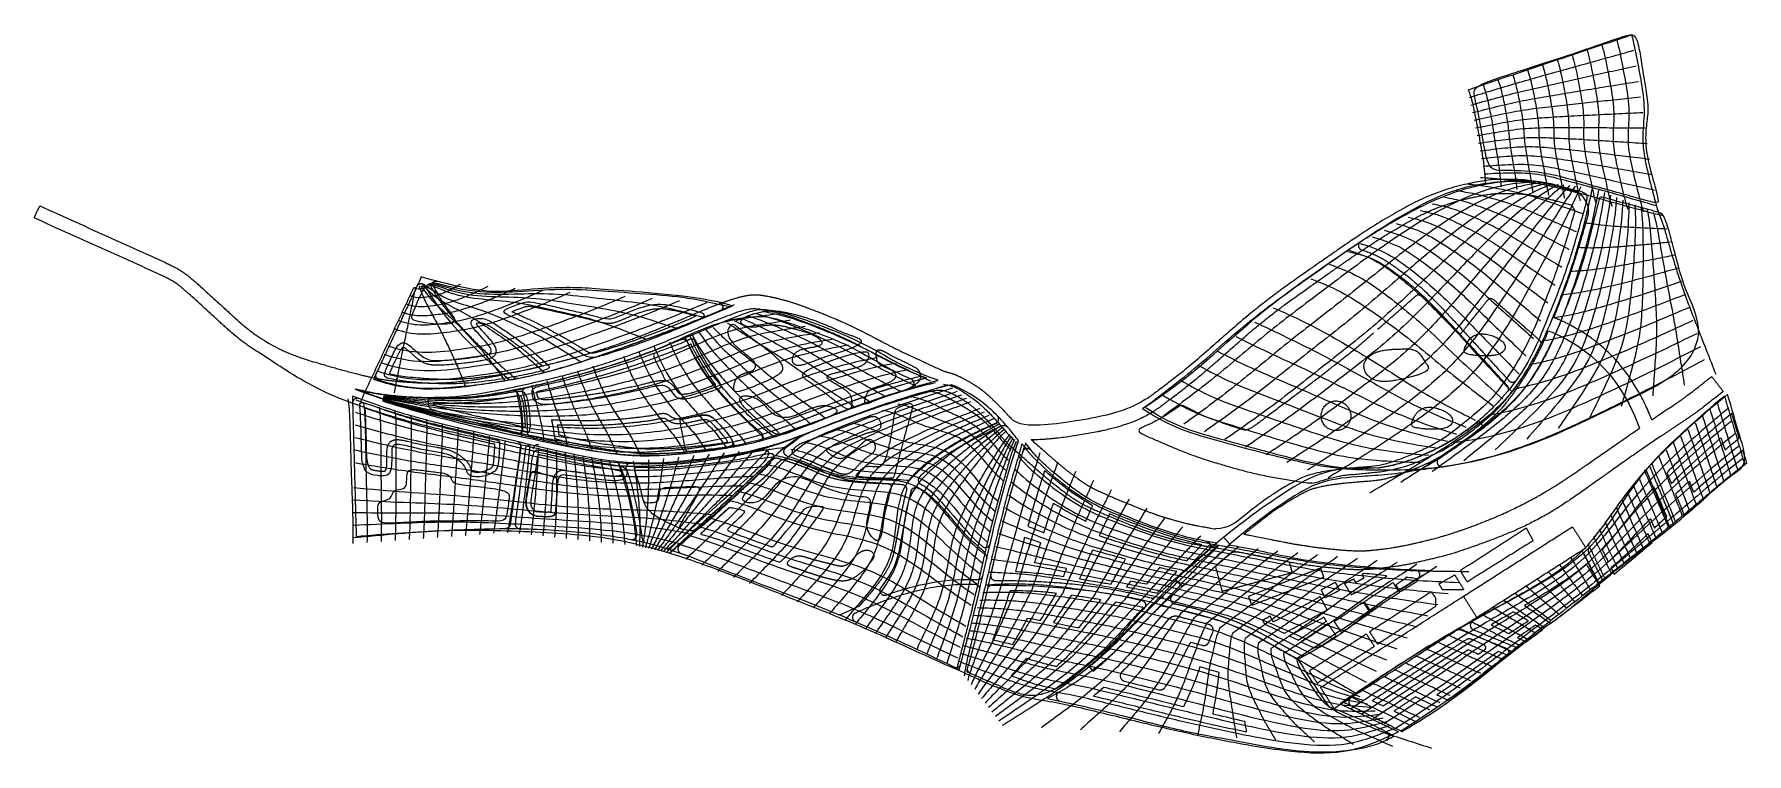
# Model space of a CAD drawing. Header units: metres. Extents: x -140 to 1673, y 240 to 1001.
import ezdxf

# ---------------------------------------------------------------- set-up
doc = ezdxf.new("R2010")
doc.units = ezdxf.units.M
for name, color, linetype in [('buxing', 7, 'Continuous'), ('jianzhu', 7, 'Continuous'), ('交通', 7, 'Continuous')]:
    doc.layers.add(name, color=color, linetype=linetype)
doc.layers.add('POU 2$可见线$场景轮廓线', color=7, linetype='Continuous', lineweight=50, true_color=0x000000)
for name, color, linetype, true_color in [('POU 2$可见线$曲线', 7, 'Continuous', 0x000000), ('POU 2$隐藏线$曲线', 7, 'Continuous', 0x8c8c8c), ('控制网', 7, 'Continuous', 0x000000)]:
    doc.layers.add(name, color=color, linetype=linetype, true_color=true_color)

msp = doc.modelspace()

# ---------------------------------------------------------------- linework, layer by layer
at = {"layer": 'buxing', "color": 18, "lineweight": -3, "true_color": 0x000000}
for points, weights, degree, knots in [([(1264.4, 781.8), (1261.7, 780), (1262.2, 776.9), (1262.7, 773.8), (1265.7, 772.8)], [1, 0.84456094594, 1, 0.84456094594, 1], 2, [0, 0, 0, 5.650516, 5.650516, 11.301033, 11.301033, 11.301033]), ([(265, 734.4), (266.3, 737.2), (269.4, 737.3), (272.6, 737.3), (274, 734.5)], [1, 0.84781465604, 1, 0.84781465604, 1], 2, [0, 0, 0, 5.589457, 5.589457, 11.178915, 11.178915, 11.178915]), ([(280.7, 732.5), (279.1, 735.4), (281.1, 738), (283.2, 740.6), (286.4, 739.8)], [1, 0.834085063455, 1, 0.834085063455, 1], 2, [0, 0, 0, 5.843242, 5.843242, 11.686484, 11.686484, 11.686484]), ([(584.9, 717.6), (588.5, 716.8), (588.8, 713.1), (589.1, 709.5), (585.7, 708.1)], [1, 0.806678616507, 1, 0.806678616507, 1], 2, [0, 0, 0, 6.32286, 6.32286, 12.64572, 12.64572, 12.64572]), ([(224.6, 635.5), (222.6, 636.3), (221.8, 638.3), (221, 640.3), (221.9, 642.3)], [1, 0.918069961024, 1, 0.918069961024, 1], 2, [0, 0, 0, 4.076123, 4.076123, 8.152246, 8.152246, 8.152246]), ([(788, 626.7), (791.3, 627.7), (791.5, 631.2), (791.8, 634.6), (788.6, 636.1)], [1, 0.820594092925, 1, 0.820594092925, 1], 2, [0, 0, 0, 6.083466, 6.083466, 12.166931, 12.166931, 12.166931]), ([(1421.6, 634.5), (1423.2, 632.8), (1425.6, 632.9), (1428, 633.1), (1429.4, 635)], [1, 0.903697812886, 1, 0.903697812886, 1], 2, [0, 0, 0, 4.424677, 4.424677, 8.849354, 8.849354, 8.849354]), ([(377.1, 620.8), (376.4, 622.9), (377.5, 624.9), (378.6, 626.8), (380.8, 627.3)], [1, 0.913306859659, 1, 0.913306859659, 1], 2, [0, 0, 0, 4.194652, 4.194652, 8.389305, 8.389305, 8.389305]), ([(203.5, 615.5), (201.1, 616.5), (198.9, 614.9), (196.8, 613.4), (196.8, 610.7)], [1, 0.883694102052, 1, 0.883694102052, 1], 2, [0, 0, 0, 4.870997, 4.870997, 9.741994, 9.741994, 9.741994]), ([(376.8, 583.3), (376.9, 580.8), (375, 579.3), (373.1, 577.7), (370.7, 578.3)], [1, 0.897993270293, 1, 0.897993270293, 1], 2, [0, 0, 0, 4.556089, 4.556089, 9.112178, 9.112178, 9.112178]), ([(878.2, 589.3), (880.6, 590.4), (881, 592.9), (881.5, 595.5), (879.7, 597.3)], [1, 0.887568320987, 1, 0.887568320987, 1], 2, [0, 0, 0, 4.787568, 4.787568, 9.575136, 9.575136, 9.575136]), ([(379.9, 562.3), (380.2, 564.5), (382, 565.7), (383.8, 567), (386, 566.5)], [1, 0.914723592258, 1, 0.914723592258, 1], 2, [0, 0, 0, 4.15973, 4.15973, 8.31946, 8.31946, 8.31946]), ([(657.1, 554.7), (654.3, 555.6), (653.7, 558.5), (653.2, 561.4), (655.5, 563.3)], [1, 0.858611991081, 1, 0.858611991081, 1], 2, [0, 0, 0, 5.382405, 5.382405, 10.764809, 10.764809, 10.764809]), ([(486.8, 540.7), (485.8, 543.2), (487.4, 545.4), (489.1, 547.6), (491.8, 547.5)], [1, 0.877881167594, 1, 0.877881167594, 1], 2, [0, 0, 0, 4.993768, 4.993768, 9.987536, 9.987536, 9.987536]), ([(1347.8, 552.5), (1344.4, 550.3), (1345.8, 546.5), (1347.2, 542.7), (1351.2, 543.3)], [0.999979341688, 0.777115980922, 1, 0.777105651287, 1], 2, [0.000315, 0.000315, 0.000315, 6.807425, 6.807425, 13.614849, 13.614849, 13.614849]), ([(797.5, 532.9), (795.6, 531.1), (796, 528.5), (796.4, 526), (798.7, 524.8)], [1, 0.887252680439, 1, 0.887252680439, 1], 2, [0, 0, 0, 4.794415, 4.794415, 9.58883, 9.58883, 9.58883]), ([(779, 524.6), (781.3, 524.3), (782.6, 522.5), (783.9, 520.6), (783.4, 518.4)], [1, 0.90935961865, 1, 0.90935961865, 1], 2, [0, 0, 0, 4.290542, 4.290542, 8.581084, 8.581084, 8.581084]), ([(788.3, 517.6), (788.9, 519.8), (791, 520.9), (793, 521.9), (795.2, 521)], [1, 0.907075633147, 1, 0.907075633147, 1], 2, [0, 0, 0, 4.345119, 4.345119, 8.690238, 8.690238, 8.690238]), ([(369, 483.4), (368.7, 481.2), (370.2, 479.5), (371.6, 477.8), (373.9, 477.8)], [1, 0.912012379226, 1, 0.912012379226, 1], 2, [0, 0, 0, 4.226324, 4.226324, 8.452648, 8.452648, 8.452648]), ([(491.8, 466.4), (494.3, 465.9), (496.2, 467.7), (498.1, 469.5), (497.7, 472.1)], [1, 0.887289188314, 1, 0.887289188314, 1], 2, [0, 0, 0, 4.793624, 4.793624, 9.587247, 9.587247, 9.587247]), ([(863.9, 459), (866.1, 457.2), (868.7, 458.1), (871.3, 459), (872, 461.7)], [1, 0.87437339785, 1, 0.87437339785, 1], 2, [0, 0, 0, 5.066533, 5.066533, 10.133066, 10.133066, 10.133066]), ([(1101.3, 464.4), (1104.4, 463.8), (1105.2, 460.8), (1106, 457.7), (1103.5, 455.7)], [1, 0.844524626858, 1, 0.844524626858, 1], 2, [0, 0, 0, 5.651195, 5.651195, 11.302389, 11.302389, 11.302389]), ([(1127.3, 459.9), (1127.3, 459.9), (1127.3, 459.9), (1127.3, 459.9), (1125.7, 460.2), (1124.2, 459.7), (1123, 458.6)], [1, 1, 1, 1, 0.930218300122, 0.930218300122, 1], 3, [2546.333895, 2546.333895, 2546.333895, 2546.333895, 2546.334159, 2546.334159, 2546.334159, 2550.950464, 2550.950464, 2550.950464, 2550.950464]), ([(856.1, 419), (858.4, 419), (859.9, 417.1), (861.3, 415.2), (860.8, 412.9)], [1, 0.90428552328, 1, 0.90428552328, 1], 2, [0, 0, 0, 4.410931, 4.410931, 8.821862, 8.821862, 8.821862]), ([(872.7, 429.1), (872.2, 426.7), (873.7, 424.8), (875.2, 423), (877.6, 423)], [1, 0.900777635619, 1, 0.900777635619, 1], 2, [0, 0, 0, 4.492395, 4.492395, 8.98479, 8.98479, 8.98479]), ([(756.2, 415.3), (754, 412.3), (756.2, 409.3), (758.4, 406.3), (761.9, 407.6)], [1, 0.800498230188, 1, 0.800498230188, 1], 2, [0, 0, 0, 6.426703, 6.426703, 12.853405, 12.853405, 12.853405]), ([(1032.8, 401.9), (1035.6, 401.2), (1036.4, 398.4), (1037.2, 395.7), (1035.2, 393.6)], [1, 0.866982088635, 1, 0.866982088635, 1], 2, [0, 0, 0, 5.216822, 5.216822, 10.433644, 10.433644, 10.433644]), ([(1064.8, 407), (1063.4, 405.7), (1062.8, 403.9), (1063.3, 402), (1063.8, 400.2), (1065.2, 398.9), (1067, 398.4), (1067.5, 398.3), (1072.3, 397.3), (1081, 395.3), (1092.9, 392.3), (1103.6, 389.3), (1113.5, 386.3), (1122.6, 383.2), (1131.1, 380.1), (1139, 376.7), (1146.6, 373.3), (1154, 369.7), (1161.1, 366), (1168.2, 362.1), (1175, 358.3), (1180.6, 355.1), (1186.4, 351.9), (1192, 348.8), (1196.4, 346.4), (1201.3, 343.9), (1202.8, 343.1), (1204.5, 343.1), (1206, 343.9), (1206, 343.9), (1206, 343.9), (1206, 343.9)], [1, 0.902408100859, 0.902408100859, 1, 0.902408100859, 0.902408100859, 1, 1, 1, 1, 1, 1, 1, 1, 1, 1, 1, 1, 1, 1, 1, 1, 1, 1, 1, 1, 0.92113542021, 0.92113542021, 1, 1, 1, 1], 3, [1956.562528, 1956.562528, 1956.562528, 1956.562528, 1962.041684, 1962.041684, 1962.041684, 1967.52084, 1967.52084, 1967.52084, 1968.945831, 1982.267924, 1994.412016, 2005.533335, 2015.787433, 2025.328136, 2034.308172, 2042.910614, 2051.23874, 2059.357833, 2067.3859, 2075.406419, 2083.501806, 2090.687205, 2094.916936, 2103.526481, 2109.831805, 2109.831805, 2109.831805, 2114.745169, 2114.745169, 2114.745169, 2114.745321, 2114.745321, 2114.745321, 2114.745321]), ([(729.2, 388.5), (726.2, 387.2), (726.2, 383.9), (726.3, 380.6), (729.2, 379.4)], [1, 0.8376423084, 1, 0.8376423084, 1], 2, [0, 0, 0, 5.778439, 5.778439, 11.556878, 11.556878, 11.556878]), ([(1383.1, 379.9), (1380.4, 378.3), (1380.6, 375.2), (1380.8, 372.1), (1383.7, 370.9)], [1, 0.846986692688, 1, 0.846986692688, 1], 2, [0, 0, 0, 5.605051, 5.605051, 11.210102, 11.210102, 11.210102]), ([(1418.4, 351.3), (1421, 350.2), (1421.4, 347.3), (1421.8, 344.5), (1419.6, 342.7)], [1, 0.867897643467, 1, 0.867897643467, 1], 2, [0, 0, 0, 5.198421, 5.198421, 10.396841, 10.396841, 10.396841]), ([(1254, 298.7), (1251.7, 297.1), (1251.9, 294.3), (1252.1, 291.5), (1254.6, 290.2)], [1, 0.870735303521, 1, 0.870735303521, 1], 2, [0, 0, 0, 5.141007, 5.141007, 10.282014, 10.282014, 10.282014]), ([(1291.6, 262.7), (1294.3, 261.2), (1294.2, 258.1), (1294.1, 255.1), (1291.3, 253.8)], [1, 0.852200464167, 1, 0.852200464167, 1], 2, [0, 0, 0, 5.506197, 5.506197, 11.012393, 11.012393, 11.012393])]:
    msp.add_rational_spline(points, weights, degree=degree, knots=knots, dxfattribs=at)
for points, knots in [([(1249.4, 771.6), (1274.6, 766.9), (1299.7, 750.8), (1334.3, 722.8), (1380.3, 672), (1409.3, 640.5), (1419.6, 629.3)], [0, 0, 0, 0, 1220.516807, 2441.033614, 3661.550422, 4428.551349, 4428.551349, 4428.551349, 4428.551349]), ([(1265.7, 772.8), (1267, 772.5), (1270.1, 771.5), (1274.8, 769.8), (1279.7, 767.7), (1284.3, 765.5), (1288.5, 763.2), (1292.5, 760.8), (1296.2, 758.3), (1299.2, 756.3), (1301.9, 754.3), (1305.7, 751.6), (1311.3, 747.4), (1317.5, 742.5), (1323.8, 737.1), (1330.5, 731.2), (1336.9, 725.2), (1342.2, 719.9), (1346.5, 715.7), (1350.8, 711.2), (1356.9, 704.8), (1364.7, 696.5), (1374.3, 686.1), (1384.1, 675.4), (1394, 664.6), (1403.8, 653.8), (1413, 643.8), (1419, 637.4), (1421.6, 634.5)], [15.84634, 15.84634, 15.84634, 15.84634, 19.833932, 25.539899, 30.893612, 35.949811, 40.757855, 45.362935, 49.80603, 54.127506, 56.254692, 59.780294, 68.337117, 77.199077, 83.38051, 93.220921, 103.936843, 109.691555, 115.721426, 122.002641, 128.510453, 142.102578, 156.287641, 170.84997, 185.572844, 200.248249, 214.656627, 226.401155, 226.401155, 226.401155, 226.401155]), ([(280.7, 732.5), (280.8, 732.4), (281.4, 731.2), (282.8, 728.8), (285, 725.3), (287.3, 721.7), (289.8, 718.1), (292.4, 714.5), (295.1, 710.9), (297.9, 707.3), (300.8, 703.8), (303.8, 700.2), (306.9, 696.6), (310.1, 693.1), (313.3, 689.5), (316.6, 686), (319.9, 682.6), (323.2, 679.1), (326.6, 675.7), (330, 672.4), (333.5, 669.1), (336.9, 665.8), (340.3, 662.6), (343.7, 659.4), (347.1, 656.4), (350.4, 653.3), (353.7, 650.3), (357, 647.4), (360.2, 644.6), (363.3, 641.9), (365.3, 640.1), (366.3, 639.3), (366.7, 638.9), (367.1, 638.6), (367.5, 638.2)], [32.093152, 32.093152, 32.093152, 32.093152, 32.589462, 39.76309, 46.577534, 53.051419, 59.205937, 65.065198, 70.656638, 76.011307, 81.164088, 86.153648, 91.022169, 95.814659, 100.577996, 105.359654, 110.20639, 115.162975, 120.271218, 125.5693, 131.091482, 136.868082, 142.925692, 149.287497, 155.973668, 163.001757, 170.387081, 178.14306, 186.281524, 194.812968, 203.746782, 203.746782, 203.746782, 205.327517, 205.327517, 205.327517, 205.327517]), ([(594.7, 698.8), (618.6, 702.3), (633.1, 703.5), (652.5, 698.1), (683.1, 687.3), (715, 675.4), (741.4, 661.2), (759.2, 650.7), (776, 641.7), (788.6, 636.1)], [0, 0, 0, 0, 51.029881, 102.059762, 153.089643, 204.119524, 255.149405, 306.179286, 345.472961, 345.472961, 345.472961, 345.472961]), ([(629.7, 579.2), (629.5, 579.3), (628.8, 579.9), (627.6, 580.9), (625.9, 582.3), (624.3, 583.7), (622.6, 585.2), (621, 586.6), (619.4, 588), (617.9, 589.4), (616.4, 590.8), (614.8, 592.2), (613.4, 593.6), (611.9, 595), (610.4, 596.5), (609, 597.9), (607.6, 599.3), (606.2, 600.7), (604.8, 602.1), (603.4, 603.6), (602.1, 605), (600.7, 606.4), (599.4, 607.9), (598, 609.3), (596.3, 611.2), (594, 613.7), (591.3, 616.7), (589, 619.2), (587.2, 621.3), (585.9, 622.8), (584.6, 624.3), (583.2, 625.9), (581.9, 627.4), (580.6, 629), (579.2, 630.7), (577.9, 632.3), (576.6, 634), (575.2, 635.7), (573.9, 637.5), (572.6, 639.3), (571.2, 641.1), (569.9, 643), (568.6, 644.9), (567.3, 646.9), (566, 648.9), (564.7, 650.9), (563.4, 653), (562.1, 655.2), (560.8, 657.3), (559.5, 659.6), (558.3, 661.9), (557, 664.3), (555.8, 666.7), (554.5, 669.2), (553.3, 671.8), (552.3, 673.9), (551.8, 675.1), (551.6, 675.4)], [41.496383, 41.496383, 41.496383, 41.496383, 42.860571, 48.516085, 53.797745, 58.7242, 63.314474, 67.587963, 71.57954, 75.292359, 78.734395, 81.941881, 84.936434, 87.739959, 90.374515, 92.862043, 95.233115, 97.498664, 99.670046, 101.774176, 103.82697, 105.84215, 107.831147, 109.803127, 111.77284, 115.694013, 119.812571, 123.932969, 125.927966, 127.947026, 129.986068, 132.042135, 134.129963, 136.25826, 138.43776, 140.681233, 143.00341, 145.430479, 147.971721, 150.635834, 153.452585, 156.442589, 159.626753, 163.026027, 166.661272, 170.568906, 174.755735, 179.223873, 184.008796, 189.129831, 194.606004, 200.456022, 206.698336, 213.378052, 220.489655, 228.020681, 231.215411, 231.215411, 231.215411, 231.215411]), ([(641.2, 576.5), (621.8, 591.1), (594.8, 619.3), (566.9, 652.4), (554.3, 681.8)], [4.575247, 4.575247, 4.575247, 4.575247, 134.023502, 268.047003, 268.047003, 268.047003, 268.047003]), ([(377.1, 620.8), (377.3, 620.4), (377.6, 619.5), (378.2, 617.1), (379, 613.7), (379.7, 609.9), (380.3, 605.7), (380.9, 601.2), (381.3, 595.7), (381.6, 589.8), (381.8, 584.4), (381.9, 580.9), (381.9, 579.6)], [7.377004, 7.377004, 7.377004, 7.377004, 8.587238, 10.508698, 14.600236, 19.047836, 22.221974, 27.309585, 32.79997, 38.703863, 45.028862, 49.05342, 49.05342, 49.05342, 49.05342]), ([(787.9, 530.5), (799.3, 542), (816.6, 556.3), (840.1, 571.8), (878.2, 589.3)], [225.212272, 225.212272, 225.212272, 225.212272, 1559.582126, 3039.929351, 3039.929351, 3039.929351, 3039.929351]), ([(797.5, 532.9), (798.8, 534.2), (801.6, 536.8), (806, 540.7), (810.5, 544.5), (815, 548), (818.8, 550.9), (821.9, 553.2), (824.3, 554.9), (826.8, 556.6), (829.5, 558.4), (832.5, 560.3), (835.9, 562.3), (840.5, 565), (845.7, 567.8), (851.5, 570.9), (857.1, 573.7), (863.4, 576.8), (870.5, 580.2), (877.6, 583.5), (882.4, 585.7), (884.6, 586.7)], [16.988981, 16.988981, 16.988981, 16.988981, 22.510305, 28.664696, 34.467144, 40.115155, 45.802451, 48.711743, 51.698373, 54.829058, 57.78806, 61.37761, 65.308314, 69.646667, 77.358552, 83.031958, 89.340095, 96.345729, 104.111046, 112.698163, 120.013611, 120.013611, 120.013611, 120.013611]), ([(617.4, 559.8), (633.7, 562.6), (636.4, 560.2), (637.6, 558.6), (636.9, 555.3), (634.8, 551), (632.2, 548.3)], [0, 0, 0, 0, 47.367744, 94.735487, 142.103231, 189.343011, 189.343011, 189.343011, 189.343011]), ([(655.5, 563.3), (655.9, 563.7), (657.6, 565), (659.2, 566.3), (660.5, 567.3)], [164.056233, 164.056233, 164.056233, 164.056233, 165.73472, 170.446024, 170.446024, 170.446024, 170.446024]), ([(533.4, 458.1), (585.8, 505.3), (616.2, 531.9), (629.6, 545.6), (632.2, 548.3)], [12.225034, 12.225034, 12.225034, 12.225034, 923.171531, 1172.538953, 1172.538953, 1172.538953, 1172.538953]), ([(543, 460.1), (547.6, 464.2), (558.4, 473.9), (574.4, 488.2), (588, 500.3), (597.3, 508.7), (603.3, 514.1), (608.7, 519), (613.5, 523.4), (617.8, 527.3), (621.7, 530.9), (625.1, 534.2), (628.2, 537.2), (631, 539.9), (633.3, 542.3), (635.7, 544.8), (637.9, 547.1), (640.1, 549.3), (641.4, 550.6), (642.1, 551.3)], [11.376216, 11.376216, 11.376216, 11.376216, 29.815078, 54.884639, 75.642561, 84.574024, 92.581051, 99.79217, 106.315, 112.168414, 117.421796, 122.144812, 126.404158, 130.257058, 133.750008, 136.607104, 140.444584, 143.35505, 146.02676, 146.02676, 146.02676, 146.02676]), ([(647, 552.5), (647, 552.5), (647, 552.5), (647, 552.5), (647.5, 552.4), (648.4, 552.1), (649.7, 551.7), (651.1, 551.3), (652.4, 550.9), (653.7, 550.5), (654.9, 550.1), (655.9, 549.8), (656.8, 549.5), (657.4, 549.3), (658, 549.2), (658.5, 549), (659.1, 548.8), (659.7, 548.6), (660.2, 548.4), (660.7, 548.3), (661.1, 548.1), (661.4, 548), (661.7, 547.9), (661.9, 547.9), (662.2, 547.8), (662.5, 547.7), (662.8, 547.6), (663, 547.5), (663.3, 547.4), (663.6, 547.3), (663.8, 547.2), (664.1, 547.1), (664.3, 547), (664.7, 546.9), (665.2, 546.8), (665.7, 546.6), (666.2, 546.4), (666.7, 546.3), (667.1, 546.1), (667.6, 545.9), (668.1, 545.7), (668.6, 545.6), (669.1, 545.4), (669.5, 545.2), (670.2, 545), (671, 544.7), (671.9, 544.4), (672.7, 544.1), (673.6, 543.7), (674.5, 543.4), (675.3, 543.1), (676.1, 542.7), (677, 542.4), (677.8, 542.1), (678.6, 541.8), (679.3, 541.5), (680.4, 541), (681.4, 540.6), (682.4, 540.2), (683.1, 539.8), (684, 539.5), (685, 539), (686.5, 538.4), (688.1, 537.7), (689.7, 537), (691.8, 536.1), (694.3, 535), (697.1, 534), (699.5, 533.1), (701.3, 532.5), (703.1, 532), (704.9, 531.5), (706.7, 531), (708.3, 530.6), (709.5, 530.3), (710.5, 530.1), (711.9, 529.8), (713.7, 529.5), (715.6, 529.2), (717.2, 528.9), (718.4, 528.7), (719.6, 528.6), (720.8, 528.4), (722, 528.3), (723.2, 528.1), (724.4, 528), (725.7, 527.8), (726.9, 527.7), (728.2, 527.6), (729.4, 527.4), (730.7, 527.3), (732, 527.2), (733.3, 527.1), (734.6, 527), (735.9, 526.9), (737.2, 526.8), (738.4, 526.7), (739.7, 526.6), (741.1, 526.6), (742.4, 526.5), (743.7, 526.4), (745, 526.3), (746.3, 526.3), (747.6, 526.2), (748.9, 526.1), (750.2, 526.1), (751.5, 526), (752.6, 526), (753.4, 525.9), (754.7, 525.9), (757.1, 525.8), (760.6, 525.7), (764, 525.5), (766.9, 525.4), (769.1, 525.3), (771.4, 525.2), (774.2, 525), (776.7, 524.8), (778.6, 524.6), (779, 524.6)], [-0.038475, -0.038475, -0.038475, -0.038475, 0, 0, 0, 7.543933, 14.649708, 21.258904, 27.32176, 32.842477, 37.817021, 42.198613, 44.152801, 45.952926, 47.59729, 49.084823, 50.415298, 51.599136, 52.62805, 53.502866, 53.886881, 54.24705, 54.580343, 54.886643, 55.17762, 55.465117, 55.752387, 56.042925, 56.349178, 56.683703, 57.047413, 57.445114, 57.880642, 58.357061, 59.432199, 60.692154, 62.160522, 63.835828, 65.708207, 67.796456, 70.12597, 72.684894, 75.453426, 78.456094, 81.696845, 88.908008, 97.153471, 106.434328, 116.733817, 128.116582, 140.665229, 154.362078, 169.170164, 185.171643, 202.468684, 221.024022, 240.779368, 284.610924, 308.576292, 333.658454, 359.972897, 394.537288, 453.109959, 534.674242, 599.975285, 668.520923, 809.487746, 951.282255, 1033.449087, 1100.340492, 1159.991615, 1221.568242, 1279.69011, 1320.838971, 1346.394999, 1370.670071, 1393.695565, 1435.775346, 1472.829917, 1489.574055, 1505.120518, 1519.581941, 1533.052747, 1545.510741, 1556.9507, 1567.46734, 1577.13997, 1585.963835, 1593.948545, 1601.174063, 1607.70791, 1613.560765, 1618.775755, 1623.396759, 1627.468532, 1631.037038, 1634.137555, 1636.834686, 1639.188371, 1641.240095, 1643.038111, 1644.646525, 1646.123693, 1647.509212, 1648.834501, 1650.130645, 1651.41745, 1652.695624, 1653.328226, 1653.960827, 1656.485975, 1660.480328, 1664.474681, 1666.782656, 1669.090632, 1671.292458, 1673.494285, 1677.64475, 1678.957207, 1678.957207, 1678.957207, 1678.957207]), ([(657.1, 554.7), (668.6, 551.1), (686.7, 544.3), (707.4, 533.6), (751.4, 530.7), (775.2, 530.2), (783.7, 529.1)], [93.683296, 93.683296, 93.683296, 93.683296, 491.770431, 983.540862, 1475.311293, 1858.932947, 1858.932947, 1858.932947, 1858.932947]), ([(486.8, 540.7), (486.9, 540.6), (487.2, 539.6), (488.2, 536.9), (489.7, 532.5), (491.4, 526.9), (493, 521.2), (494.5, 515.2), (495.9, 509.1), (497.2, 503.1), (498.4, 497), (499.6, 491.1), (500.6, 485.4), (501.5, 479.9), (502.4, 474.8), (503, 470.6), (503.4, 468.1), (503.5, 467.2)], [11.597356, 11.597356, 11.597356, 11.597356, 11.976238, 14.637779, 20.191824, 26.011293, 32.036563, 38.204279, 44.44732, 50.69704, 56.882896, 62.933503, 68.777134, 74.341596, 79.554444, 84.343391, 87.099004, 87.099004, 87.099004, 87.099004]), ([(783.4, 518.4), (783.1, 517.5), (782.8, 516), (782.2, 513.7), (781.7, 511.7), (781.3, 509.7), (780.8, 507.7), (780.4, 505.8), (779.9, 503.9), (779.5, 502), (779.1, 499.9), (778.7, 497.9), (778.3, 495.9), (777.9, 494.2), (777.5, 492.4), (777.2, 490.7), (776.9, 488.9), (776.5, 487.3), (776.2, 485.6), (775.9, 484), (775.6, 482.4), (775.3, 480.8), (775, 479.2), (774.8, 477.7), (774.5, 476.4), (774.3, 475.3), (774.2, 474.6), (774.1, 473.8), (773.9, 473.1), (773.8, 472.4), (773.7, 471.6), (773.5, 470.9), (773.4, 470.2), (773.3, 469.5), (773.1, 468.8), (773, 468.1), (772.9, 467.4), (772.8, 466.7), (772.6, 466.1), (772.5, 465.4), (772.4, 464.7), (772.3, 464.1), (772.2, 463.4), (772, 462.7), (771.9, 462.1), (771.8, 461.4), (771.7, 460.8), (771.5, 460.2), (771.4, 459.5), (771.3, 458.9), (771.2, 458.3), (771, 457.7), (770.9, 457.1), (770.8, 456.5), (770.7, 455.9), (770.6, 455.3), (770.4, 454.7), (770.3, 454.2), (770.2, 453.6), (770, 453), (769.9, 452.5), (769.8, 451.9), (769.6, 451.3), (769.5, 450.8), (769.4, 450.3), (769.2, 449.7), (769.1, 449.2), (768.9, 448.6), (768.8, 448.1), (768.6, 447.6), (768.5, 447.1), (768.3, 446.5), (768.1, 446), (767.9, 445.5), (767.8, 444.9), (767.6, 444.4), (767.4, 443.9), (767.2, 443.4), (767, 442.8), (766.8, 442.3), (766.5, 441.5), (766.1, 440.6), (765.6, 439.5), (765.1, 438.4), (764.6, 437.3), (764, 436.1), (763.4, 434.9), (762.7, 433.7), (761.9, 432.3), (761.1, 430.9), (760.2, 429.5), (759.3, 428.1), (758.4, 426.8), (757.4, 425.3), (755.9, 423.2), (754, 420.6), (751.9, 417.8), (749.5, 414.8), (747, 411.7), (743.7, 407.8), (741.5, 405.2), (740.3, 403.8), (738, 401.2), (735.7, 398.6), (733.4, 395.9)], [289.448394, 289.448394, 289.448394, 289.448394, 415.415483, 505.538094, 591.486544, 672.498987, 748.720668, 820.298646, 887.378239, 950.106473, 1008.080509, 1076.965242, 1126.495237, 1172.297444, 1214.321662, 1252.943205, 1288.4712, 1320.855411, 1350.106708, 1376.534114, 1400.282306, 1421.495834, 1440.319658, 1456.898735, 1471.444242, 1477.96828, 1484.017824, 1489.611549, 1494.720006, 1499.417848, 1503.763622, 1507.728191, 1511.330474, 1514.589667, 1517.525021, 1520.156133, 1522.481305, 1524.547131, 1526.390435, 1528.010951, 1529.430545, 1530.671984, 1531.758854, 1532.715599, 1533.559183, 1534.323169, 1535.036258, 1535.710023, 1536.359432, 1536.994623, 1537.621349, 1538.242081, 1538.851149, 1539.454384, 1540.059476, 1540.665357, 1541.281409, 1541.922462, 1542.608712, 1543.364371, 1544.206906, 1545.169048, 1546.287432, 1547.577733, 1549.063232, 1550.766062, 1552.707566, 1554.90833, 1557.363024, 1560.110888, 1563.202414, 1566.6313, 1570.416635, 1574.577235, 1579.131947, 1584.099384, 1589.443672, 1595.229029, 1601.537014, 1608.331529, 1615.557733, 1631.651271, 1649.96253, 1670.63638, 1693.93678, 1719.915397, 1748.571798, 1780.169897, 1815.030805, 1865.487095, 1908.090438, 1953.827179, 2003.235944, 2057.000048, 2117.127153, 2245.753608, 2392.296479, 2483.951902, 2660.035387, 2856.831609, 3075.491694, 3075.491694, 3075.491694, 3504.239236, 3504.239236, 3504.239236, 3504.239236]), ([(788.3, 517.6), (781.8, 491.7), (776.6, 454.8), (770.3, 433.7), (756.2, 415.3)], [97.634191, 97.634191, 97.634191, 97.634191, 1564.986294, 2828.673714, 2828.673714, 2828.673714, 2828.673714]), ([(795.2, 521), (795.5, 520.8), (796.7, 520.3), (798.6, 519.3), (800.7, 517.9), (802.8, 516.3), (805, 514.6), (807.2, 512.5), (809.6, 510.2), (812, 507.7), (814.5, 505), (817.1, 502.2), (820.8, 498.1), (824.7, 493.6), (828, 489.8), (829.6, 487.9), (830.6, 486.7), (831.6, 485.6), (832.6, 484.5), (833.2, 483.8), (833.6, 483.3), (833.9, 482.9), (834.1, 482.7), (834.2, 482.5), (834.4, 482.4), (834.6, 482.2), (834.8, 481.9), (835.1, 481.6), (835.4, 481.2), (835.7, 480.9), (835.9, 480.6), (836.1, 480.3), (836.5, 480), (836.8, 479.6), (837.1, 479.3), (837.3, 479), (837.5, 478.8), (837.8, 478.4), (838.1, 478.1), (838.4, 477.7), (838.7, 477.4), (838.9, 477.2), (839.2, 476.8), (839.5, 476.5), (839.8, 476.1), (840.1, 475.8), (840.3, 475.6), (840.6, 475.2), (841, 474.8), (841.5, 474.2), (842, 473.7), (842.5, 473.1), (843, 472.6), (843.4, 472.1), (843.9, 471.5), (844.6, 470.8), (845.5, 469.9), (846.5, 468.8), (847.5, 467.7), (848.5, 466.7), (849.5, 465.6), (850.5, 464.6), (851.5, 463.6), (852.5, 462.5), (853.6, 461.5), (854.5, 460.6), (855.5, 459.7), (856.4, 458.9), (857.5, 457.9), (858.5, 457), (859.6, 456.1), (860.8, 455.1), (862, 454.1), (863.3, 453.1), (864.4, 452.3), (865.3, 451.6), (866, 451.2), (866.2, 451)], [1695.592937, 1695.592937, 1695.592937, 1695.592937, 1696.838377, 1699.381572, 1701.917561, 1704.526182, 1707.276712, 1710.206194, 1713.774462, 1717.150283, 1720.741905, 1724.557595, 1728.640194, 1737.505404, 1742.300028, 1743.622309, 1744.944589, 1747.0929, 1748.167056, 1749.241211, 1749.908216, 1750.241719, 1750.575221, 1750.745821, 1750.916422, 1751.257623, 1751.614775, 1751.971926, 1752.735641, 1753.154366, 1753.573091, 1754.050027, 1754.526963, 1755.635885, 1756.287015, 1756.938145, 1757.704298, 1758.470452, 1760.267841, 1761.325276, 1762.38271, 1763.608443, 1764.834176, 1767.629183, 1769.223259, 1770.817335, 1772.622974, 1774.428613, 1778.492725, 1783.03895, 1788.096474, 1793.743593, 1799.969562, 1806.744233, 1814.145727, 1822.273071, 1840.560967, 1861.838209, 1886.334356, 1914.15437, 1945.620033, 1981.114337, 2020.741526, 2064.536857, 2112.882994, 2166.239182, 2209.492312, 2271.549406, 2339.004888, 2412.083437, 2491.011303, 2576.013059, 2705.161002, 2810.871091, 2919.461798, 3034.254556, 3127.248179, 3127.248179, 3127.248179, 3127.248179]), ([(798.7, 524.8), (803.8, 522.3), (814.1, 513.6), (833.3, 491.3), (854.5, 466.7), (863.9, 459)], [2128.342346, 2128.342346, 2128.342346, 2128.342346, 2458.852155, 2950.622586, 3352.356228, 3352.356228, 3352.356228, 3352.356228]), ([(729.2, 388.5), (730.3, 389), (733.6, 390.5), (738.8, 392.8), (744.7, 395.4), (750, 397.6), (755.1, 399.7), (760.3, 401.7), (767.3, 404.2), (776.6, 407.3), (788, 410.6), (800.1, 413.6), (812.5, 416.1), (825.2, 417.9), (838, 419), (848.3, 419.2), (854.3, 419.1), (856.1, 419)], [15.954097, 15.954097, 15.954097, 15.954097, 19.612701, 26.753758, 33.093933, 38.864134, 44.291316, 49.563219, 55.474445, 66.745976, 78.748228, 91.23475, 103.96224, 116.826612, 129.709431, 142.363792, 147.735064, 147.735064, 147.735064, 147.735064]), ([(761.9, 407.6), (762.2, 407.7), (776.4, 412.7), (808.8, 422.3), (843.6, 424.7), (859.1, 423.9)], [1034.155891, 1034.155891, 1034.155891, 1034.155891, 1058.680485, 2117.36097, 3087.848621, 3087.848621, 3087.848621, 3087.848621]), ([(877.6, 423), (881.3, 423), (891.5, 422.9), (908.7, 422.6), (929.5, 421.7), (951.1, 420.2), (973.4, 417.8), (996.2, 414.6), (1018.3, 410.5), (1032.7, 407.1), (1042.6, 404.5)], [7.481741, 7.481741, 7.481741, 7.481741, 18.52029, 38.280916, 59.107015, 80.833503, 103.306068, 126.383647, 149.940784, 170.715432, 170.715432, 170.715432, 170.715432]), ([(1055.6, 395.8), (1095, 387.5), (1142, 373.1), (1175.3, 352), (1197.1, 340.4)], [2.920906, 2.920906, 2.920906, 2.920906, 139.238051, 275.982921, 275.982921, 275.982921, 275.982921])]:
    msp.add_open_spline(points, degree=3, knots=knots, dxfattribs=at)
for points, degree in [([(274, 734.5), (291.9, 699), (333.3, 661.3), (363, 635.5)], 3), ([(232.9, 619.3), (232.5, 616.6), (232.2, 614)], 2), ([(371.7, 621.1), (376.3, 609.6), (376.8, 583.3)], 2), ([(375.1, 564.4), (369.4, 523.3), (363.8, 482.2)], 2), ([(379.9, 562.3), (374.4, 522.9), (369, 483.4)], 2), ([(660.5, 567.3), (666.9, 572.3), (673.5, 577.1), (677.7, 578.7)], 3), ([(478.9, 546.3), (487.6, 529.2), (494.4, 493.8), (497.7, 472.1)], 3), ([(1566.8, 539.8), (1579.4, 509.2), (1592, 478.7)], 2), ([(1570.5, 544), (1583.3, 513), (1596.1, 481.9)], 2), ([(1517.4, 419.2), (1509, 435.7), (1500.6, 452.1)], 2), ([(1521.3, 422.5), (1513.6, 437.5), (1506, 452.4)], 2), ([(874.1, 417.9), (918.8, 418.2), (975.9, 415.8), (1032.8, 401.9)], 3), ([(714.6, 387.3), (721.9, 390.7), (728.1, 393.5), (733.4, 395.9)], 3), ([(1370.8, 370.7), (1394.6, 361), (1418.4, 351.3)], 2), ([(1383.7, 370.9), (1405.9, 361.8), (1428.1, 352.7)], 2)]:
    msp.add_open_spline(points, degree=degree, dxfattribs=at)
for points, weights in [([(545.1, 678), (549.6, 679.8), (551.6, 675.4)], [1, 0.719551939912, 1]), ([(367.5, 638.2), (369.3, 636.6), (371.7, 637.1)], [1, 0.899518571726, 1]), ([(366.1, 624.2), (370.2, 625), (371.7, 621.1)], [1, 0.766123724345, 1]), ([(1419.6, 629.3), (1422.6, 626.1), (1419.8, 622.7)], [1, 0.749596526319, 1]), ([(884.6, 586.7), (888, 588.3), (890.5, 585.4)], [1, 0.801247215697, 1]), ([(371.3, 569.9), (375.7, 568.9), (375.1, 564.4)], [1, 0.739565448354, 1]), ([(381.9, 579.6), (381.9, 575.6), (385.7, 574.8)], [1, 0.786725666612, 1]), ([(475, 549), (477.7, 548.6), (478.9, 546.3)], [1, 0.881141079573, 1]), ([(642.1, 551.3), (644.2, 553.4), (647, 552.5)], [1, 0.859747067388, 1]), ([(783.7, 529.1), (786.2, 528.7), (787.9, 530.5)], [1, 0.893674669961, 1]), ([(363.8, 482.2), (363.2, 477.9), (358.8, 477.9)], [1, 0.75414341756, 1]), ([(503.5, 467.2), (503.9, 463.8), (507.2, 463)], [1, 0.827757043557, 1]), ([(1506.9, 458.2), (1504.3, 455.7), (1506, 452.4)], [1, 0.811080220695, 1]), ([(866.2, 451), (869.1, 449.1), (868.3, 445.8)], [1, 0.825406931489, 1]), ([(859.1, 423.9), (863.3, 423.7), (864.2, 427.8)], [1, 0.765938637618, 1]), ([(874.1, 417.9), (870.2, 417.9), (869.3, 414.1)], [1, 0.784419135258, 1]), ([(1042.6, 404.5), (1045.3, 403.8), (1047.3, 405.7)], [1, 0.872212493586, 1]), ([(710.5, 387.3), (712.6, 386.4), (714.6, 387.3)], [1, 0.91613161915, 1]), ([(1055.6, 395.8), (1053.1, 396.3), (1051.2, 394.5)], [1, 0.886396336508, 1]), ([(1366.5, 370.5), (1368.6, 371.7), (1370.8, 370.7)], [1, 0.898643698814, 1]), ([(1428.1, 352.7), (1430.7, 351.6), (1433, 353.4)], [1, 0.864562398476, 1]), ([(1197.1, 340.4), (1198.3, 339.7), (1199, 338.6)], [1, 0.9651348535, 1]), ([(1305.7, 264.5), (1308.1, 263.2), (1310.4, 264.6)], [1, 0.87964571019, 1])]:
    msp.add_rational_spline(points, weights, degree=2, dxfattribs=at)
at = {"layer": 'buxing', "color": 18, "lineweight": 15, "true_color": 0x000000}
for points, degree in [([(1395.2, 585.1), (1392.5, 588.4), (1389.8, 591.7)], 2), ([(1328.1, 540.6), (1301.7, 534.6), (1263.6, 533.8), (1223, 529.1), (1193.7, 512.9), (1156.9, 487.6), (1125.9, 461.3)], 3), ([(1328.1, 540.6), (1301.7, 534.6), (1263.6, 533.8), (1223, 529.1), (1193.7, 512.9), (1156.9, 487.6), (1125.9, 461.3)], 3), ([(1119.3, 468.8), (1117.2, 467), (1114.9, 465.1), (1112.8, 463.3)], 3), ([(1119.3, 468.8), (1117.2, 467), (1114.9, 465.1), (1112.8, 463.3)], 3), ([(1119.3, 468.8), (1122.6, 465), (1125.9, 461.3)], 2), ([(1068.2, 424.4), (1071.8, 420.3), (1075.3, 416.3)], 2)]:
    msp.add_open_spline(points, degree=degree, dxfattribs=at)
for points, weights, knots in [([(627.8, 570.5), (630.7, 571.3), (631.4, 574.3), (632, 577.3), (629.7, 579.2)], [1, 0.852248422259, 1, 0.852248422259, 1], [0, 0, 0, 5.50528, 5.50528, 11.01056, 11.01056, 11.01056]), ([(543, 460.1), (540.9, 458.2), (541.5, 455.4), (542, 452.6), (544.7, 451.6)], [1, 0.868957580405, 1, 0.868957580405, 1], [0, 0, 0, 5.177043, 5.177043, 10.354086, 10.354086, 10.354086])]:
    msp.add_rational_spline(points, weights, degree=2, knots=knots, dxfattribs=at)
for points, weights in [([(641.2, 576.5), (643.3, 575), (645.8, 575.8)], [1, 0.887468504234, 1]), ([(528.5, 457), (531.3, 456.2), (533.4, 458.1)], [1, 0.868772443463, 1])]:
    msp.add_rational_spline(points, weights, degree=2, dxfattribs=at)
msp.add_open_spline([(1119.3, 468.8), (1138.5, 484.6), (1203, 533.1), (1241.4, 544.3), (1282.2, 542.2)], degree=3, knots=[-13708.34992, -13708.34992, -13708.34992, -13708.34992, -12115.43937, -10325.661686, -10325.661686, -10325.661686, -10325.661686], dxfattribs=at)
msp.add_open_spline([(1119.3, 468.8), (1138.5, 484.6), (1203, 533.1), (1241.4, 544.3), (1282.2, 542.2)], degree=3, knots=[-13708.34992, -13708.34992, -13708.34992, -13708.34992, -12115.43937, -10325.661686, -10325.661686, -10325.661686, -10325.661686], dxfattribs=at)
at = {"layer": 'jianzhu', "color": 1, "lineweight": 20}
for points, degree in [([(277.4, 736.8), (276.7, 736.5), (275, 734.9), (272.1, 732.2), (265.1, 717.1), (261.5, 707.8), (257.7, 699), (267.3, 697), (278.1, 694.7), (299.2, 693.6), (307.4, 697.8), (299.3, 707.8), (294, 715), (291.8, 718.1), (288.4, 723.4), (287.9, 724.2), (282.7, 733.6), (281.7, 735.2), (281.3, 735.6), (280.7, 736.2), (279.6, 736.9), (278.9, 737.1), (278, 737.2), (277.4, 736.8)], 3), ([(277.4, 736.8), (276.7, 736.5), (275, 734.9), (272.1, 732.2), (265.1, 717.1), (261.5, 707.8), (257.7, 699), (267.3, 697), (278.1, 694.7), (299.2, 693.6), (307.4, 697.8), (299.3, 707.8), (294, 715), (291.8, 718.1), (288.4, 723.4), (287.9, 724.2), (282.7, 733.6), (281.7, 735.2), (281.3, 735.6), (280.7, 736.2), (279.6, 736.9), (278.9, 737.1), (278, 737.2), (277.4, 736.8)], 3), ([(373.9, 698.4), (379, 696.1), (398.8, 687), (425.3, 671.6), (438.6, 663.9), (447.8, 657.2), (463.3, 661.6), (484.7, 668.3), (497.9, 672.8), (515.4, 679.2), (525.8, 683.2), (548.4, 692.2), (576.6, 704), (558.9, 708.7), (538.4, 713.7), (514.2, 717.8), (479.2, 703), (468.8, 698.6), (455, 702.6), (447.3, 704.6), (421.6, 710.4), (412.7, 712.5), (404, 714.5), (388.1, 717.6), (380.8, 718.8), (367.2, 713.4), (351.9, 707.9), (368, 701.1), (368.8, 700.8), (373.9, 698.4)], 3), ([(373.9, 698.4), (379, 696.1), (398.8, 687), (425.3, 671.6), (438.6, 663.9), (447.8, 657.2), (463.3, 661.6), (484.7, 668.3), (497.9, 672.8), (515.4, 679.2), (525.8, 683.2), (548.4, 692.2), (576.6, 704), (558.9, 708.7), (538.4, 713.7), (514.2, 717.8), (479.2, 703), (468.8, 698.6), (455, 702.6), (447.3, 704.6), (421.6, 710.4), (412.7, 712.5), (404, 714.5), (388.1, 717.6), (380.8, 718.8), (367.2, 713.4), (351.9, 707.9), (368, 701.1), (368.8, 700.8), (373.9, 698.4)], 3), ([(1299.9, 704.1), (1301.4, 705.4), (1302.8, 706.7), (1304.3, 707.9)], 3), ([(1304.3, 707.9), (1305.8, 709.2), (1307.2, 710.5), (1308.7, 711.8)], 3), ([(1308.7, 711.8), (1310.2, 713), (1311.6, 714.3), (1313.1, 715.6)], 3), ([(1313.1, 715.6), (1314.6, 716.9), (1316, 718.1), (1317.5, 719.4)], 3), ([(1321.5, 723), (1321.2, 722.6), (1320.8, 722.3), (1320.5, 722)], 3), ([(1326.2, 725.4), (1326.6, 725.3), (1327.4, 725), (1328.6, 724.1), (1329.9, 723), (1330.7, 722.1), (1331.2, 721.7)], 3), ([(1331.2, 721.7), (1332, 720.8), (1333.8, 719.1), (1335.5, 717.3), (1336.4, 716.4)], 3), ([(1336.4, 716.4), (1338.1, 714.6), (1339.9, 712.9), (1341.7, 711.1)], 3), ([(1341.7, 711.1), (1343.4, 709.3), (1345.2, 707.5), (1347, 705.7)], 3), ([(1388.8, 707.1), (1390.3, 708.9), (1391.7, 710.7), (1393.1, 712.5)], 3), ([(1393.1, 712.5), (1393.8, 713.4), (1395.2, 715.1), (1396.7, 717), (1397.4, 717.9)], 3), ([(1401.4, 721.5), (1401.6, 721.6), (1401.8, 721.6), (1402, 721.7)], 3), ([(1402, 721.7), (1402.4, 721.7), (1403.2, 721.5), (1404.5, 720.8), (1405.9, 719.8), (1406.8, 719), (1407.2, 718.6)], 3), ([(1407.2, 718.6), (1408.1, 717.8), (1409.9, 716.2), (1411.6, 714.7), (1412.5, 713.9)], 3), ([(1412.5, 713.9), (1414.3, 712.4), (1416.1, 710.8), (1417.8, 709.3)], 3), ([(1417.8, 709.3), (1419.6, 707.7), (1421.3, 706.2), (1423, 704.7)], 3), ([(245.2, 672.2), (242.9, 669.7), (238.8, 661.1), (230, 642.2), (230.3, 637.7), (240.5, 635.6), (261.7, 632.6), (293.1, 630.8), (314.9, 631.3), (345.3, 634.6), (368, 638.5), (388.9, 642.8), (408.4, 647.2), (401.9, 652.9), (389.5, 663.8), (382.3, 670.2), (371.3, 678.5), (359.4, 686.6), (349.1, 693.6), (335.1, 702.5), (316.7, 698.3), (331.4, 682.9), (346.6, 666.1), (341.1, 661.4), (310.7, 657.2), (292, 655.9), (285.5, 655.7), (274.1, 656.5), (261.3, 668.1), (252.9, 675.8), (247.6, 674.6), (245.2, 672.2)], 3), ([(245.2, 672.2), (242.9, 669.7), (238.8, 661.1), (230, 642.2), (230.3, 637.7), (240.5, 635.6), (261.7, 632.6), (293.1, 630.8), (314.9, 631.3), (345.3, 634.6), (368, 638.5), (388.9, 642.8), (408.4, 647.2), (401.9, 652.9), (389.5, 663.8), (382.3, 670.2), (371.3, 678.5), (359.4, 686.6), (349.1, 693.6), (335.1, 702.5), (316.7, 698.3), (331.4, 682.9), (346.6, 666.1), (341.1, 661.4), (310.7, 657.2), (292, 655.9), (285.5, 655.7), (274.1, 656.5), (261.3, 668.1), (252.9, 675.8), (247.6, 674.6), (245.2, 672.2)], 3), ([(604.9, 638.5), (606.4, 639.8), (609.4, 641.1), (613.9, 643), (623.6, 644.5), (624.2, 654.1), (617.5, 659.3), (598.6, 673.7), (595.1, 680.9), (592.4, 688.6), (601, 698), (603.6, 688.3), (661.5, 651.7), (651.7, 640.2), (607.1, 622.5), (597.8, 620.8), (600.9, 633.5), (603.5, 637.2), (604.9, 638.5)], 4), ([(609.7, 699.7), (608, 699.4), (606.3, 699.1), (604.6, 698.7), (602.9, 698.2)], 4), ([(1282.5, 688.9), (1283.9, 690.2), (1285.4, 691.5), (1286.8, 692.7)], 3), ([(1286.8, 692.7), (1288.3, 694), (1289.7, 695.2), (1291.2, 696.5)], 3), ([(1291.2, 696.5), (1292.6, 697.8), (1294.1, 699), (1295.5, 700.3)], 3), ([(1295.5, 700.3), (1297, 701.6), (1298.5, 702.8), (1299.9, 704.1)], 3), ([(1347, 705.7), (1348.8, 703.9), (1350.6, 702), (1352.4, 700.2)], 3), ([(1352.4, 700.2), (1354.2, 698.3), (1356.1, 696.5), (1358, 694.6)], 3), ([(1358, 694.6), (1358.9, 693.6), (1360.8, 691.7), (1362.7, 689.8), (1363.6, 688.8)], 3), ([(1372.9, 687.1), (1373.5, 687.9), (1374.7, 689.4), (1376, 691), (1376.6, 691.8)], 3), ([(1376.6, 691.8), (1377.9, 693.4), (1379.2, 695), (1380.6, 696.7)], 3), ([(1380.6, 696.7), (1381.9, 698.4), (1383.3, 700.1), (1384.7, 701.9)], 3), ([(1384.7, 701.9), (1384.8, 702), (1384.9, 702.2), (1385.1, 702.4)], 3), ([(1385.1, 702.4), (1386.3, 704), (1387.6, 705.5), (1388.8, 707.1)], 3), ([(1423, 704.7), (1424.7, 703.2), (1426.5, 701.6), (1428.2, 700.1)], 3), ([(1428.2, 700.1), (1429.9, 698.7), (1431.5, 697.2), (1433.2, 695.7)], 3), ([(1433.2, 695.7), (1434.9, 694.2), (1436.5, 692.8), (1438.2, 691.3)], 3), ([(1438.2, 691.3), (1439.8, 689.9), (1441.4, 688.5), (1443, 687.1)], 3), ([(551.7, 677.2), (551.5, 677.2), (551.4, 677.1), (551.3, 677)], 3), ([(556.3, 678.7), (555, 678.6), (553.3, 677.9), (551.7, 677.2)], 3), ([(553.3, 678), (553, 677.8), (552.6, 677.7), (552.3, 677.6)], 3), ([(1261, 670.3), (1262.5, 671.5), (1263.9, 672.7), (1265.3, 674)], 3), ([(1265.3, 674), (1266.7, 675.2), (1268.1, 676.5), (1269.6, 677.7)], 3), ([(1269.6, 677.7), (1271, 678.9), (1272.4, 680.2), (1273.9, 681.4)], 3), ([(1273.9, 681.4), (1275.3, 682.7), (1276.7, 683.9), (1278.2, 685.2)], 3), ([(1376.5, 673.3), (1376.9, 673.9), (1377.2, 674.5), (1377.5, 675.1)], 3), ([(1377.5, 675.1), (1378.6, 676.8), (1379.8, 678.5), (1381.3, 679.8)], 3), ([(1381.3, 679.8), (1381.9, 680.4), (1382.4, 680.8), (1383, 681.3)], 3), ([(1383, 681.3), (1384.2, 682.1), (1385.4, 682.7), (1386.7, 683.2)], 3), ([(1392.3, 684.2), (1393.2, 684.2), (1394.2, 684.1), (1395.1, 684)], 3), ([(1395.1, 684), (1396.3, 683.9), (1397.5, 683.7), (1398.7, 683.5)], 3), ([(1398.7, 683.5), (1400.6, 683.1), (1402.5, 682.6), (1404.3, 681.9)], 3), ([(1404.3, 681.9), (1405.8, 681.4), (1407.3, 680.7), (1408.7, 680)], 3), ([(1408.7, 680), (1408.9, 679.9), (1409.1, 679.8), (1409.3, 679.6)], 3), ([(1409.3, 679.6), (1410.9, 678.8), (1412.4, 677.8), (1413.7, 676.7)], 3), ([(1417, 672.6), (1417.1, 672.5), (1417.1, 672.4), (1417.1, 672.3)], 3), ([(1443, 687.1), (1444.6, 685.7), (1446.2, 684.3), (1447.7, 682.9)], 3), ([(1447.7, 682.9), (1448.5, 682.2), (1450, 680.9), (1451.5, 679.6), (1452.3, 678.9)], 3), ([(1454, 670.4), (1454.9, 672), (1455.8, 673.6), (1455.5, 675)], 3), ([(1455.4, 675.1), (1455.4, 675), (1455.5, 675), (1455.5, 675)], 3), ([(677.5, 644.9), (673.6, 642.4), (672, 638.5), (679.1, 633.8), (700.4, 620.1), (726.4, 596.1), (725.6, 614.2), (724.9, 624.1), (691.1, 638.9), (704.2, 641.3), (723.2, 646.6), (742.2, 650.1), (743.8, 663.3), (744.6, 669.5), (695.6, 653.8), (681.5, 647.5), (677.5, 644.9)], 4), ([(1238.4, 652.2), (1239.9, 653.4), (1241.5, 654.7), (1243.1, 655.9)], 3), ([(1243.1, 655.9), (1244.6, 657.1), (1246.2, 658.4), (1247.7, 659.6)], 3), ([(1247.7, 659.6), (1249.3, 660.8), (1250.8, 662), (1252.3, 663.2)], 3), ([(1252.3, 663.2), (1253.8, 664.3), (1255.3, 665.5), (1256.8, 666.7)], 3), ([(1256.8, 666.7), (1258.2, 667.9), (1259.6, 669.1), (1261, 670.3)], 3), ([(1281.3, 664.6), (1282.4, 665), (1283.5, 665.4), (1284.7, 665.7)], 3), ([(1284.7, 665.7), (1285.5, 665.9), (1286.4, 666.2), (1287.2, 666.3)], 3), ([(1287.2, 666.3), (1287.6, 666.4), (1288, 666.5), (1288.4, 666.6)], 3), ([(1294.6, 667.4), (1295.1, 667.5), (1295.5, 667.5), (1295.9, 667.5)], 3), ([(1303.3, 667.9), (1303.4, 667.9), (1303.5, 667.9), (1303.6, 667.9)], 3), ([(1311.1, 668.2), (1311.3, 668.2), (1311.5, 668.2), (1311.6, 668.2)], 3), ([(1319, 667.7), (1319.1, 667.7), (1319.3, 667.6), (1319.4, 667.6)], 3), ([(1324.3, 665.4), (1325.7, 664.3), (1327, 662.9), (1328.1, 661.5)], 3), ([(1328.1, 661.5), (1329.2, 660.1), (1330.2, 658.5), (1331.1, 657)], 3), ([(1331.1, 657), (1331.6, 656.2), (1332.1, 655.4), (1332.6, 654.6)], 3), ([(1383.2, 661.6), (1382.7, 661.7), (1382.3, 661.8), (1381.8, 661.8)], 3), ([(1388.6, 661), (1386.8, 661.2), (1384.9, 661.4), (1383.2, 661.6)], 3), ([(1392.6, 660.8), (1391.3, 660.9), (1389.9, 660.9), (1388.6, 661)], 3), ([(1395.5, 660.7), (1394.6, 660.8), (1393.6, 660.8), (1392.6, 660.8)], 3), ([(1401.7, 660.9), (1399.7, 660.8), (1397.6, 660.7), (1395.5, 660.7)], 3), ([(1402.7, 661), (1402.4, 661), (1402, 660.9), (1401.7, 660.9)], 3), ([(1405.1, 661.3), (1404.3, 661.2), (1403.5, 661.1), (1402.7, 661)], 3), ([(1410, 662.3), (1408.5, 661.8), (1406.8, 661.5), (1405.1, 661.3)], 3), ([(1415.9, 665.7), (1414.5, 664.2), (1412.5, 663.1), (1410.6, 662.5)], 3), ([(1445.5, 654.7), (1444.4, 652.8), (1443.4, 650.9), (1442.3, 648.9)], 3), ([(1448.5, 660.2), (1447.5, 658.4), (1446.5, 656.6), (1445.5, 654.7)], 3), ([(1451.3, 665.5), (1450.4, 663.8), (1449.4, 662), (1448.5, 660.2)], 3), ([(1452.3, 667.2), (1452, 666.6), (1451.6, 666), (1451.3, 665.5)], 3), ([(587.1, 629.8), (586.7, 631.2), (585.4, 633.1), (584, 635)], 3), ([(1214.3, 633.5), (1215.9, 634.8), (1217.6, 636), (1219.2, 637.2)], 3), ([(1219.2, 637.2), (1220.8, 638.5), (1222.5, 639.7), (1224.1, 641)], 3), ([(1224.1, 641), (1225.7, 642.2), (1227.3, 643.5), (1228.8, 644.7)], 3), ([(1228.8, 644.7), (1230.4, 646), (1232, 647.2), (1233.6, 648.5)], 3), ([(1233.6, 648.5), (1235.2, 649.7), (1236.8, 651), (1238.4, 652.2)], 3), ([(1271, 641.4), (1269.7, 643), (1268.8, 644.9), (1268.3, 646.9)], 3), ([(1274.8, 637.7), (1273.4, 638.7), (1272.1, 640), (1271, 641.4)], 3), ([(1285.1, 633.9), (1283.2, 634.2), (1281.3, 634.6), (1279.5, 635.2)], 3), ([(1308.5, 636.1), (1308.1, 636), (1307.7, 636), (1307.4, 635.9)], 3), ([(1313.9, 637.4), (1312, 636.9), (1310.3, 636.5), (1308.5, 636.1)], 3), ([(1319.1, 638.8), (1317.4, 638.3), (1315.6, 637.8), (1313.9, 637.4)], 3), ([(1319.4, 638.9), (1319.3, 638.9), (1319.2, 638.8), (1319.1, 638.8)], 3), ([(1329.7, 642.4), (1328, 641.7), (1326.1, 641), (1324.4, 640.4)], 3), ([(1434.9, 637.1), (1433.6, 635.1), (1432.2, 633.1), (1430.8, 631.1)], 3), ([(1438.7, 643.1), (1437.5, 641.1), (1436.2, 639.1), (1434.9, 637.1)], 3), ([(1442.3, 648.9), (1441.1, 647), (1439.9, 645.1), (1438.7, 643.1)], 3), ([(374.9, 618.3), (374.9, 618.3), (374.9, 618.3)], 2), ([(607.1, 615.8), (606.4, 613.9), (608.3, 608.3), (622.1, 597.3), (632.7, 585.7), (648.1, 573), (665, 582.9), (683.1, 588), (693.2, 593.2), (718.1, 602), (700.6, 608.8), (690.6, 608.7), (673, 601.7), (656.8, 592.5), (637.5, 599.4), (630.1, 616.6), (612.8, 620), (607.8, 617.8), (607.1, 615.8)], 4), ([(607.1, 615.8), (606.4, 613.9), (608.3, 608.3), (622.1, 597.3), (632.7, 585.7), (648.1, 573), (665, 582.9), (683.1, 588), (693.2, 593.2), (718.1, 602), (700.6, 608.8), (690.6, 608.7), (673, 601.7), (656.8, 592.5), (637.5, 599.4), (630.1, 616.6), (612.8, 620), (607.8, 617.8), (607.1, 615.8)], 4), ([(1188.7, 614.3), (1190.5, 615.7), (1192.3, 617), (1194, 618.3)], 3), ([(1194, 618.3), (1195.8, 619.6), (1197.5, 620.9), (1199.2, 622.2)], 3), ([(1199.2, 622.2), (1200.9, 623.5), (1202.6, 624.8), (1204.3, 626)], 3), ([(1204.3, 626), (1206, 627.3), (1207.6, 628.5), (1209.3, 629.8)], 3), ([(1209.3, 629.8), (1211, 631), (1212.6, 632.3), (1214.3, 633.5)], 3), ([(1289.6, 633.7), (1288.1, 633.7), (1286.6, 633.7), (1285.1, 633.9)], 3), ([(1291.5, 633.7), (1290.9, 633.7), (1290.2, 633.7), (1289.6, 633.7)], 3), ([(1301.4, 634.8), (1300.5, 634.6), (1299.7, 634.5), (1298.8, 634.4)], 3), ([(1430.8, 631.1), (1430.1, 630.1), (1429.3, 629.1), (1428.6, 628)], 3), ([(1428.6, 628), (1428.6, 628), (1428.6, 628), (1428.6, 628)], 3), ([(205.5, 611.1), (203.7, 610.4), (205.1, 604.5), (205.2, 594.9), (205.6, 586.8), (206, 572.1), (206.5, 554.3), (206.5, 551), (210.1, 535.9), (222.7, 534.2), (238.4, 532.2), (238.2, 556.7), (238, 569.1), (254.2, 565.4), (270.3, 561.5), (286.4, 559), (302.5, 555.8), (318, 543.4), (317.4, 533.6), (333.2, 531.5), (349.9, 538.5), (351.5, 547.5), (352.5, 566.4), (352.8, 570.9), (348, 572), (338.8, 574.2), (332.3, 575.6), (309.5, 581), (300, 583.3), (275.3, 589.7), (264.8, 592.7), (249.1, 597.4), (233.2, 602.6), (216, 608.7), (207.4, 611.8), (205.5, 611.1)], 3), ([(1164.5, 596.1), (1167, 598.1), (1169.3, 599.8), (1171.5, 601.4)], 3), ([(1171.5, 601.4), (1173.6, 603), (1175.7, 604.5), (1177.6, 606)], 3), ([(1177.6, 606), (1179.5, 607.4), (1181.4, 608.8), (1183.2, 610.2)], 3), ([(1183.2, 610.2), (1185.1, 611.6), (1186.9, 613), (1188.7, 614.3)], 3), ([(1233.4, 612.2), (1234.5, 612.6), (1235.8, 612.9), (1237, 613)], 3), ([(1253.2, 602.6), (1253.4, 601.9), (1253.6, 601.3), (1253.7, 600.6)], 3), ([(1326.7, 603.1), (1328.5, 604.5), (1330.6, 605.5), (1332.8, 606)], 3), ([(1332.8, 606), (1332.9, 606), (1333, 606.1), (1333.1, 606.1)], 3), ([(1333.1, 606.1), (1335, 606.4), (1336.9, 606.5), (1338.7, 606.4)], 3), ([(1338.7, 606.4), (1339.2, 606.3), (1339.6, 606.3), (1340, 606.3)], 3), ([(1346.5, 604.9), (1347.3, 604.6), (1348.2, 604.3), (1349.1, 604)], 3), ([(1349.1, 604), (1350.3, 603.5), (1351.5, 603), (1352.7, 602.4)], 3), ([(378.6, 585.5), (379, 585.4), (379.3, 585.3), (379.7, 585.2)], 3), ([(413.8, 592.6), (410.7, 592.7), (407.5, 592.8)], 2), ([(407.5, 592.8), (408.2, 589.7), (408.8, 586.6)], 2), ([(561.3, 597), (560.7, 596.9), (560.1, 596.8), (559.4, 596.6)], 3), ([(561.3, 597), (560.7, 596.9), (560.1, 596.8), (559.4, 596.6)], 3), ([(1117.9, 589.9), (1119.9, 589.2), (1121.9, 588.5), (1124, 587.8)], 3), ([(1124, 587.8), (1126, 587.1), (1128.2, 586.4), (1130.4, 585.7)], 3), ([(1130.4, 585.7), (1131.5, 585.4), (1133.7, 584.7), (1136, 584), (1137.2, 583.6)], 3), ([(1155.7, 589.5), (1157.4, 590.8), (1160.5, 593.1), (1163.2, 595.2), (1164.5, 596.1)], 3), ([(1222.9, 594.4), (1222.8, 595.2), (1222.7, 596.1), (1222.6, 596.9)], 3), ([(1227.9, 585.6), (1227.6, 585.9), (1227.2, 586.2), (1226.9, 586.5)], 3), ([(1247.3, 584.4), (1246.2, 583.6), (1244.9, 582.9), (1243.5, 582.4)], 3), ([(1250.8, 587.7), (1249.8, 586.4), (1248.7, 585.3), (1247.3, 584.4)], 3), ([(1253.7, 593.8), (1253.7, 593.6), (1253.6, 593.5), (1253.6, 593.3)], 3), ([(1321.3, 596.3), (1321.5, 596.7), (1321.7, 597.1), (1321.9, 597.5)], 3), ([(1334.3, 583.2), (1333, 583.3), (1331.8, 583.4), (1330.5, 583.5)], 3), ([(1342.3, 583), (1339.6, 583), (1336.9, 583), (1334.3, 583.2)], 3), ([(1343.3, 583.1), (1343, 583), (1342.6, 583), (1342.3, 583)], 3), ([(1352, 584), (1349.2, 583.4), (1346.2, 583.1), (1343.3, 583.1)], 3), ([(410, 579.8), (409.9, 579.5), (409.9, 579.3)], 2), ([(410, 579.8), (409.9, 579.5), (409.9, 579.3)], 2), ([(409.9, 579.3), (409.9, 579), (410, 578.8)], 2), ([(409.9, 579.3), (409.9, 579), (410, 578.8)], 2), ([(410.3, 576.5), (410.5, 575), (410.8, 573.5)], 2), ([(410.3, 576.5), (410.5, 575), (410.8, 573.5)], 2), ([(410.8, 573.5), (412.2, 573), (413.6, 572.5)], 2), ([(410.8, 573.5), (412.2, 573), (413.6, 572.5)], 2), ([(595.3, 564.6), (595.5, 564.6), (595.7, 564.7)], 2), ([(595.7, 564.7), (598.4, 565.4), (601.2, 566.1)], 2), ([(595.7, 564.7), (598.4, 565.4), (601.2, 566.1)], 2), ([(598.3, 572.2), (598.3, 572.2), (598.3, 572.2), (598.3, 572.2)], 3), ([(598.3, 572.2), (598.3, 572.2), (598.3, 572.2), (598.3, 572.2)], 3), ([(599.5, 568.7), (599.4, 569.6), (599.1, 570.5), (598.7, 571.5)], 3), ([(599.5, 568.7), (599.4, 569.6), (599.1, 570.5), (598.7, 571.5)], 3), ([(601.2, 566.1), (599.9, 568.8), (598.7, 571.5)], 2), ([(601.2, 566.1), (599.9, 568.8), (598.7, 571.5)], 2), ([(1371, 573.1), (1368.7, 571.5), (1366.4, 570), (1364, 568.5)], 3), ([(1650.3, 561.2), (1655.3, 565.4), (1660.4, 569.6), (1665.5, 573.7)], 3), ([(1650.3, 561.2), (1655.3, 565.4), (1660.4, 569.6), (1665.5, 573.7)], 3), ([(412.6, 505.3), (412.8, 508.7), (413.3, 517.1), (414.1, 536.2), (424.5, 534.1), (434.9, 532.8), (455.7, 530.1), (466.1, 528.7), (486.4, 527.9), (489.1, 541.9), (477.2, 544.9), (453.5, 548.7), (432.9, 552.6), (413.4, 556.8), (395.5, 561), (388, 562.3), (386, 541.2), (382.9, 524.4), (381, 511.4), (379.4, 499.9), (387.5, 491.3), (392.6, 491), (411.6, 489.6), (412.1, 497), (412.4, 502), (412.6, 505.3)], 3), ([(1117, 545.6), (1114.8, 546.3), (1112.6, 546.9), (1110.4, 547.6)], 3), ([(1117, 545.6), (1114.8, 546.3), (1112.6, 546.9), (1110.4, 547.6)], 3), ([(1123.5, 543.6), (1121.3, 544.3), (1119.1, 545), (1117, 545.6)], 3), ([(1123.5, 543.6), (1121.3, 544.3), (1119.1, 545), (1117, 545.6)], 3), ([(1316.1, 545.1), (1313.3, 544.1), (1310.5, 543.2), (1307.7, 542.5)], 3), ([(1316.1, 545.1), (1313.3, 544.1), (1310.5, 543.2), (1307.7, 542.5)], 3), ([(1324.4, 548.2), (1321.6, 547.1), (1318.9, 546.1), (1316.1, 545.1)], 3), ([(1324.4, 548.2), (1321.6, 547.1), (1318.9, 546.1), (1316.1, 545.1)], 3), ([(1332.5, 551.7), (1329.8, 550.5), (1327.1, 549.4), (1324.4, 548.2)], 3), ([(1332.5, 551.7), (1329.8, 550.5), (1327.1, 549.4), (1324.4, 548.2)], 3), ([(1340.4, 555.5), (1337.8, 554.2), (1335.2, 553), (1332.5, 551.7)], 3), ([(1340.4, 555.5), (1337.8, 554.2), (1335.2, 553), (1332.5, 551.7)], 3), ([(1348.3, 559.4), (1345.7, 558), (1343.1, 556.8), (1340.4, 555.5)], 3), ([(1348.3, 559.4), (1345.7, 558), (1343.1, 556.8), (1340.4, 555.5)], 3), ([(241.2, 517.8), (238.6, 516), (238.7, 508), (223.3, 507.6), (223.3, 496), (223.8, 483.5), (238.8, 483.4), (269, 485.4), (289.7, 486), (299.2, 485.5), (314.3, 486.3), (329.4, 486.2), (344.4, 485.9), (358.1, 485.3), (360.4, 493.3), (361.6, 502.2), (362.6, 509.9), (363.4, 516.3), (348.1, 520.4), (316.8, 523.9), (301.1, 525.5), (301.6, 535.6), (285.7, 537.6), (269.9, 539.6), (254.1, 541.7), (254.1, 530.3), (254.1, 518.7), (243.7, 519.6), (241.2, 517.8)], 3), ([(1130.3, 541.7), (1128, 542.4), (1125.7, 543), (1123.5, 543.6)], 3), ([(1130.3, 541.7), (1128, 542.4), (1125.7, 543), (1123.5, 543.6)], 3), ([(1137.3, 539.8), (1134.9, 540.4), (1132.6, 541.1), (1130.3, 541.7)], 3), ([(1137.3, 539.8), (1134.9, 540.4), (1132.6, 541.1), (1130.3, 541.7)], 3), ([(1144.8, 537.8), (1142.3, 538.4), (1139.8, 539.1), (1137.3, 539.8)], 3), ([(1144.8, 537.8), (1142.3, 538.4), (1139.8, 539.1), (1137.3, 539.8)], 3), ([(1152.7, 535.9), (1150.1, 536.5), (1147.4, 537.2), (1144.8, 537.8)], 3), ([(1152.7, 535.9), (1150.1, 536.5), (1147.4, 537.2), (1144.8, 537.8)], 3), ([(1160.9, 534), (1158.2, 534.6), (1155.4, 535.3), (1152.7, 535.9)], 3), ([(1160.9, 534), (1158.2, 534.6), (1155.4, 535.3), (1152.7, 535.9)], 3), ([(1169.3, 532.4), (1166.5, 532.9), (1163.7, 533.5), (1160.9, 534)], 3), ([(1169.3, 532.4), (1166.5, 532.9), (1163.7, 533.5), (1160.9, 534)], 3), ([(1177.6, 530.9), (1174.8, 531.4), (1172, 531.9), (1169.3, 532.4)], 3), ([(1177.6, 530.9), (1174.8, 531.4), (1172, 531.9), (1169.3, 532.4)], 3), ([(1185.8, 529.5), (1183.1, 530), (1180.3, 530.5), (1177.6, 530.9)], 3), ([(1185.8, 529.5), (1183.1, 530), (1180.3, 530.5), (1177.6, 530.9)], 3), ([(1194.2, 528.2), (1191.4, 528.6), (1188.6, 529.1), (1185.8, 529.5)], 3), ([(1194.2, 528.2), (1191.4, 528.6), (1188.6, 529.1), (1185.8, 529.5)], 3), ([(1203.2, 526.7), (1200.1, 527.2), (1197.1, 527.7), (1194.2, 528.2)], 3), ([(1203.2, 526.7), (1200.1, 527.2), (1197.1, 527.7), (1194.2, 528.2)], 3), ([(1212.8, 526), (1209.6, 525.7), (1206.3, 526.2), (1203.2, 526.7)], 3), ([(1212.8, 526), (1209.6, 525.7), (1206.3, 526.2), (1203.2, 526.7)], 3), ([(1212.8, 526), (1216, 526.3), (1222.4, 528.4), (1230.2, 530.9), (1237, 532.4), (1241.2, 533.2), (1243.3, 533.5)], 3), ([(1212.8, 526), (1216, 526.3), (1222.4, 528.4), (1230.2, 530.9), (1237, 532.4), (1241.2, 533.2), (1243.3, 533.5)], 3), ([(1249.6, 534.3), (1247.5, 534.1), (1245.4, 533.8), (1243.3, 533.5)], 3), ([(1256, 535.1), (1253.8, 534.8), (1251.7, 534.6), (1249.6, 534.3)], 3), ([(1256, 535.1), (1258.1, 535.3), (1262.4, 535.8), (1269.1, 536.5), (1276, 537.1), (1283.3, 537.9), (1291.1, 538.8), (1296.5, 539.9), (1299.3, 540.5)], 3), ([(1256, 535.1), (1258.1, 535.3), (1262.4, 535.8), (1269.1, 536.5), (1276, 537.1), (1283.3, 537.9), (1291.1, 538.8), (1296.5, 539.9), (1299.3, 540.5)], 3), ([(1307.7, 542.5), (1304.8, 541.7), (1302, 541.1), (1299.3, 540.5)], 3), ([(1307.7, 542.5), (1304.8, 541.7), (1302, 541.1), (1299.3, 540.5)], 3), ([(1612.8, 528.2), (1607.8, 523.6), (1602.9, 519.1), (1598, 514.4)], 3), ([(1612.8, 528.2), (1607.8, 523.6), (1602.9, 519.1), (1598, 514.4)], 3), ([(504.2, 509.2), (506.6, 496.9), (517.9, 489.5), (544.4, 477.9)], 3), ([(1575.6, 478.5), (1580, 482.6), (1584.3, 486.6), (1588.7, 490.6)], 3), ([(1575.6, 478.5), (1580, 482.6), (1584.3, 486.6), (1588.7, 490.6)], 3), ([(1440, 478.2), (1405, 455.8), (1370.1, 433.4)], 2), ([(1440, 478.2), (1405, 455.8), (1370.1, 433.4)], 2), ([(1373.3, 406.2), (1431.1, 443), (1488.8, 479.8)], 2), ([(1373.3, 406.2), (1431.1, 443), (1488.8, 479.8)], 2), ([(1440, 478.2), (1443.5, 471.8), (1447.1, 465.3)], 2), ([(1440, 478.2), (1443.5, 471.8), (1447.1, 465.3)], 2), ([(1488.8, 479.8), (1495.9, 468.7), (1503, 457.6)], 2), ([(1488.8, 479.8), (1495.9, 468.7), (1503, 457.6)], 2), ([(1569.1, 472.4), (1556.1, 460.2), (1543.3, 447.9), (1529.8, 436.2)], 3), ([(1569.1, 472.4), (1556.1, 460.2), (1543.3, 447.9), (1529.8, 436.2)], 3), ([(657.5, 440.3), (657.8, 439.2), (659.9, 437.4), (668.1, 435.6), (675.2, 432.6), (683.8, 429.9), (691.8, 427.2), (700.2, 424.9), (708.5, 423), (717.2, 421.6), (725.8, 424.2), (732.9, 428.9), (739.8, 434.7), (744, 441.3), (752.2, 448.9), (744, 457.1), (734.9, 454), (728.5, 448.3), (723.8, 440.9), (715.3, 436.8), (706.7, 440), (698.4, 441.6), (690, 444), (681.7, 445.8), (673.5, 449.2), (665.1, 449.7), (658.4, 444.1), (657.3, 441.4), (657.5, 440.3)], 4), ([(1125.7, 451.2), (1129.1, 454.2), (1134, 453.2)], 2), ([(1125.7, 451.2), (1129.1, 454.2), (1134, 453.2)], 2), ([(1377.2, 421.7), (1412.1, 443.5), (1447.1, 465.3)], 2), ([(1377.2, 421.7), (1412.1, 443.5), (1447.1, 465.3)], 2), ([(1387.5, 383.9), (1445.3, 420.7), (1503, 457.6)], 2), ([(1387.5, 383.9), (1445.3, 420.7), (1503, 457.6)], 2), ([(1533, 429.7), (1546.5, 440.7), (1559.8, 452), (1573.1, 463.3)], 3), ([(1533, 429.7), (1546.5, 440.7), (1559.8, 452), (1573.1, 463.3)], 3), ([(1110.6, 438.2), (1114.1, 424.9), (1117.6, 411.6)], 2), ([(1110.6, 438.2), (1114.1, 424.9), (1117.6, 411.6)], 2), ([(1192.1, 431.4), (1190.6, 437), (1189.1, 442.5)], 2), ([(1192.1, 431.4), (1190.6, 437), (1189.1, 442.5)], 2), ([(1222.1, 436.1), (1212.5, 432.4), (1202.9, 428.6)], 2), ([(1222.1, 436.1), (1212.5, 432.4), (1202.9, 428.6)], 2), ([(1225.6, 426.6), (1223.9, 431.4), (1222.1, 436.1)], 2), ([(1225.6, 426.6), (1223.9, 431.4), (1222.1, 436.1)], 2), ([(1037.5, 418.9), (1031.9, 420), (1026.3, 421.1), (1020.7, 422.3)], 3), ([(1124.8, 413.4), (1158.5, 422.4), (1192.1, 431.4)], 2), ([(1124.8, 413.4), (1158.5, 422.4), (1192.1, 431.4)], 2), ([(1202.9, 428.6), (1174.2, 417.4), (1145.6, 406.1)], 2), ([(1202.9, 428.6), (1174.2, 417.4), (1145.6, 406.1)], 2), ([(1149.2, 396.7), (1176, 407.2), (1202.9, 417.6)], 2), ([(1149.2, 396.7), (1176, 407.2), (1202.9, 417.6)], 2), ([(1202.9, 417.6), (1214.3, 422.1), (1225.6, 426.6)], 2), ([(1202.9, 417.6), (1214.3, 422.1), (1225.6, 426.6)], 2), ([(1237.8, 421.1), (1230.2, 417), (1222.6, 413)], 2), ([(1237.8, 421.1), (1230.2, 417), (1222.6, 413)], 2), ([(1242.2, 412.7), (1240, 416.9), (1237.8, 421.1)], 2), ([(1242.2, 412.7), (1240, 416.9), (1237.8, 421.1)], 2), ([(1257.4, 424.6), (1252.4, 422), (1247.4, 419.5)], 2), ([(1257.4, 424.6), (1252.4, 422), (1247.4, 419.5)], 2), ([(1247.4, 419.5), (1251, 413.6), (1254.6, 407.8)], 2), ([(1247.4, 419.5), (1251, 413.6), (1254.6, 407.8)], 2), ([(1254.6, 407.8), (1273.3, 417.6), (1291.9, 427.4)], 2), ([(1254.6, 407.8), (1273.3, 417.6), (1291.9, 427.4)], 2), ([(1258.8, 421.6), (1258.1, 423.1), (1257.4, 424.6)], 2), ([(1258.8, 421.6), (1258.1, 423.1), (1257.4, 424.6)], 2), ([(1259.4, 420.8), (1259.1, 421.2), (1258.8, 421.6)], 2), ([(1259.4, 420.8), (1259.1, 421.2), (1258.8, 421.6)], 2), ([(1267.8, 425.4), (1263.6, 423.1), (1259.4, 420.8)], 2), ([(1267.8, 425.4), (1263.6, 423.1), (1259.4, 420.8)], 2), ([(1268, 430.5), (1267, 429.9), (1266, 429.4)], 2), ([(1268, 430.5), (1267, 429.9), (1266, 429.4)], 2), ([(1266, 429.4), (1266.9, 427.4), (1267.8, 425.4)], 2), ([(1266, 429.4), (1266.9, 427.4), (1267.8, 425.4)], 2), ([(1291.6, 428), (1283.8, 428.8), (1275.9, 429.6), (1268, 430.5)], 3), ([(1291.6, 428), (1283.8, 428.8), (1275.9, 429.6), (1268, 430.5)], 3), ([(1298.9, 420.6), (1283.6, 410.4), (1268.4, 400.3)], 2), ([(1298.9, 420.6), (1283.6, 410.4), (1268.4, 400.3)], 2), ([(1291.9, 427.4), (1291.8, 427.7), (1291.6, 428)], 2), ([(1291.9, 427.4), (1291.8, 427.7), (1291.6, 428)], 2), ([(1305.7, 410.3), (1302.3, 415.4), (1298.9, 420.6)], 2), ([(1305.7, 410.3), (1302.3, 415.4), (1298.9, 420.6)], 2), ([(1312.5, 425.5), (1307.1, 421.9), (1301.7, 418.2)], 2), ([(1312.5, 425.5), (1307.1, 421.9), (1301.7, 418.2)], 2), ([(1301.7, 418.2), (1304.1, 414.5), (1306.5, 410.8)], 2), ([(1301.7, 418.2), (1304.1, 414.5), (1306.5, 410.8)], 2), ([(1312.1, 426.2), (1312.3, 425.9), (1312.5, 425.5)], 2), ([(1312.1, 426.2), (1312.3, 425.9), (1312.5, 425.5)], 2), ([(1321, 425.5), (1318, 425.7), (1315.1, 425.9), (1312.1, 426.2)], 3), ([(1321, 425.5), (1318, 425.7), (1315.1, 425.9), (1312.1, 426.2)], 3), ([(1321, 425.5), (1324.9, 425.2), (1325.9, 423), (1323.2, 421.3)], 3), ([(1321, 425.5), (1324.9, 425.2), (1325.9, 423), (1323.2, 421.3)], 3), ([(1364.2, 428.7), (1355.9, 424), (1347.6, 419.3)], 2), ([(1364.2, 428.7), (1355.9, 424), (1347.6, 419.3)], 2), ([(1351.1, 413.4), (1349.4, 416.3), (1347.6, 419.3)], 2), ([(1351.1, 413.4), (1349.4, 416.3), (1347.6, 419.3)], 2), ([(1364.2, 428.7), (1368.9, 421.1), (1373.6, 413.5)], 2), ([(1364.2, 428.7), (1368.9, 421.1), (1373.6, 413.5)], 2), ([(1377.2, 421.7), (1373.6, 427.6), (1370.1, 433.4)], 2), ([(1377.2, 421.7), (1373.6, 427.6), (1370.1, 433.4)], 2), ([(1117.6, 411.6), (1121.2, 412.5), (1124.8, 413.4)], 2), ([(1117.6, 411.6), (1121.2, 412.5), (1124.8, 413.4)], 2), ([(1145.6, 406.1), (1147.4, 401.4), (1149.2, 396.7)], 2), ([(1145.6, 406.1), (1147.4, 401.4), (1149.2, 396.7)], 2), ([(1221.6, 405.8), (1212.3, 400.6), (1202.9, 395.5)], 2), ([(1221.6, 405.8), (1212.3, 400.6), (1202.9, 395.5)], 2), ([(1229, 391.9), (1225.3, 398.8), (1221.6, 405.8)], 2), ([(1229, 391.9), (1225.3, 398.8), (1221.6, 405.8)], 2), ([(1222, 309.7), (1297.7, 358), (1373.3, 406.2)], 2), ([(1222, 309.7), (1297.7, 358), (1373.3, 406.2)], 2), ([(1222.6, 413), (1224.7, 408.9), (1226.8, 404.7)], 2), ([(1222.6, 413), (1224.7, 408.9), (1226.8, 404.7)], 2), ([(1226.8, 404.7), (1234.5, 408.7), (1242.2, 412.7)], 2), ([(1226.8, 404.7), (1234.5, 408.7), (1242.2, 412.7)], 2), ([(1267.4, 399.9), (1252, 389.6), (1236.6, 379.2)], 2), ([(1267.4, 399.9), (1252, 389.6), (1236.6, 379.2)], 2), ([(1274.6, 388.8), (1271, 394.4), (1267.4, 399.9)], 2), ([(1274.6, 388.8), (1271, 394.4), (1267.4, 399.9)], 2), ([(1268.4, 400.3), (1272, 394.9), (1275.7, 389.5)], 2), ([(1268.4, 400.3), (1272, 394.9), (1275.7, 389.5)], 2), ([(1339.3, 411), (1306.7, 389.8), (1274.1, 368.6)], 2), ([(1339.3, 411), (1306.7, 389.8), (1274.1, 368.6)], 2), ([(1339.3, 411), (1341.7, 407.5), (1344, 404)], 2), ([(1339.3, 411), (1341.7, 407.5), (1344, 404)], 2), ([(1344, 395.8), (1344, 399.9), (1344, 404)], 2), ([(1344, 395.8), (1344, 399.9), (1344, 404)], 2), ([(1351.1, 413.4), (1362.4, 413.4), (1373.6, 413.5)], 2), ([(1351.1, 413.4), (1362.4, 413.4), (1373.6, 413.5)], 2), ([(1373.3, 406.2), (1380.4, 395.1), (1387.5, 383.9)], 2), ([(911.8, 383.1), (916.3, 382.4), (920.9, 381.6), (925.4, 380.8)], 3), ([(1168.7, 385.2), (1164.6, 383), (1160.5, 380.8)], 2), ([(1168.7, 385.2), (1164.6, 383), (1160.5, 380.8)], 2), ([(1172.1, 379), (1170.4, 382.1), (1168.7, 385.2)], 2), ([(1172.1, 379), (1170.4, 382.1), (1168.7, 385.2)], 2), ([(1202.9, 395.5), (1187.5, 387.3), (1172.1, 379)], 2), ([(1202.9, 395.5), (1187.5, 387.3), (1172.1, 379)], 2), ([(1202.9, 377.6), (1215.9, 384.7), (1229, 391.9)], 2), ([(1202.9, 377.6), (1215.9, 384.7), (1229, 391.9)], 2), ([(1225.6, 384), (1214.2, 377.9), (1202.9, 371.8)], 2), ([(1225.6, 384), (1214.2, 377.9), (1202.9, 371.8)], 2), ([(1228.2, 379.8), (1226.9, 381.9), (1225.6, 384)], 2), ([(1228.2, 379.8), (1226.9, 381.9), (1225.6, 384)], 2), ([(1236.2, 287.4), (1311.9, 335.7), (1387.5, 383.9)], 2), ([(1236.2, 287.4), (1311.9, 335.7), (1387.5, 383.9)], 2), ([(1282.4, 355.7), (1313.2, 375.7), (1344, 395.8)], 2), ([(1282.4, 355.7), (1313.2, 375.7), (1344, 395.8)], 2), ([(1426.3, 389.7), (1418.4, 385.2), (1410.5, 380.6), (1402.7, 376)], 3), ([(1426.3, 389.7), (1418.4, 385.2), (1410.5, 380.6), (1402.7, 376)], 3), ([(1160.5, 380.8), (1161.6, 378.7), (1162.7, 376.6)], 2), ([(1160.5, 380.8), (1161.6, 378.7), (1162.7, 376.6)], 2), ([(1183.3, 367), (1176.5, 370.3), (1169.7, 373.6), (1162.7, 376.6)], 3), ([(1183.3, 367), (1176.5, 370.3), (1169.7, 373.6), (1162.7, 376.6)], 3), ([(1183.3, 367), (1193.1, 372.3), (1202.9, 377.6)], 2), ([(1183.3, 367), (1193.1, 372.3), (1202.9, 377.6)], 2), ([(1202.9, 371.8), (1195.9, 368), (1188.9, 364.2)], 2), ([(1202.9, 371.8), (1195.9, 368), (1188.9, 364.2)], 2), ([(1230, 377.3), (1216.4, 368.2), (1202.8, 359.1)], 2), ([(1230, 377.3), (1216.4, 368.2), (1202.8, 359.1)], 2), ([(1202.9, 362.7), (1215.5, 371.3), (1228.2, 379.8)], 2), ([(1202.9, 362.7), (1215.5, 371.3), (1228.2, 379.8)], 2), ([(1270.6, 366.2), (1240.4, 346.7), (1210.2, 327.3)], 2), ([(1270.6, 366.2), (1240.4, 346.7), (1210.2, 327.3)], 2), ([(1228, 357.1), (1233.3, 360.7), (1238.6, 364.2)], 2), ([(1228, 357.1), (1233.3, 360.7), (1238.6, 364.2)], 2), ([(1238.6, 364.2), (1234.3, 370.7), (1230, 377.3)], 2), ([(1238.6, 364.2), (1234.3, 370.7), (1230, 377.3)], 2), ([(1236.6, 379.2), (1240.5, 373.4), (1244.4, 367.6)], 2), ([(1236.6, 379.2), (1240.5, 373.4), (1244.4, 367.6)], 2), ([(1270.6, 366.2), (1274.7, 359.8), (1278.9, 353.3)], 2), ([(1270.6, 366.2), (1274.7, 359.8), (1278.9, 353.3)], 2), ([(1282.4, 355.7), (1278.3, 362.1), (1274.1, 368.6)], 2), ([(1282.4, 355.7), (1278.3, 362.1), (1274.1, 368.6)], 2), ([(1421.5, 366.8), (1428.3, 371.3), (1435.1, 375.8), (1441.9, 380.3)], 3), ([(1421.5, 366.8), (1428.3, 371.3), (1435.1, 375.8), (1441.9, 380.3)], 3), ([(1449.6, 375.7), (1443.3, 371.2), (1437, 366.8), (1430.7, 362.4)], 3), ([(1449.6, 375.7), (1443.3, 371.2), (1437, 366.8), (1430.7, 362.4)], 3), ([(1439.8, 358), (1445.6, 362.3), (1451.4, 366.7), (1457.2, 371.1)], 3), ([(1439.8, 358), (1445.6, 362.3), (1451.4, 366.7), (1457.2, 371.1)], 3), ([(1084.5, 357.6), (1088.6, 356.6), (1092.7, 355.5), (1096.8, 354.4)], 3), ([(1084.5, 357.6), (1088.6, 356.6), (1092.7, 355.5), (1096.8, 354.4)], 3), ([(1198.2, 359.6), (1200.5, 361.2), (1202.9, 362.7)], 2), ([(1198.2, 359.6), (1200.5, 361.2), (1202.9, 362.7)], 2), ([(1202.8, 359.1), (1202.1, 358.6), (1201.3, 358.1)], 2), ([(1202.8, 359.1), (1202.1, 358.6), (1201.3, 358.1)], 2), ([(1212.3, 352.6), (1208.6, 354.4), (1205, 356.2), (1201.3, 358.1)], 3), ([(1212.3, 352.6), (1208.6, 354.4), (1205, 356.2), (1201.3, 358.1)], 3), ([(1228, 357.1), (1219.5, 351.4), (1216.1, 350.6), (1212.3, 352.6)], 3), ([(1228, 357.1), (1219.5, 351.4), (1216.1, 350.6), (1212.3, 352.6)], 3), ([(1218.5, 314.4), (1248.7, 333.8), (1278.9, 353.3)], 2), ([(1218.5, 314.4), (1248.7, 333.8), (1278.9, 353.3)], 2), ([(1389.1, 345), (1391.3, 346.5), (1393.5, 348), (1395.7, 349.5)], 3), ([(1389.1, 345), (1391.3, 346.5), (1393.5, 348), (1395.7, 349.5)], 3), ([(1114.7, 325.5), (1107.9, 327.5), (1101.1, 329.5), (1094.2, 331.4)], 3), ([(1114.7, 325.5), (1107.9, 327.5), (1101.1, 329.5), (1094.2, 331.4)], 3), ([(1218.5, 314.4), (1214.3, 320.8), (1210.2, 327.3)], 2), ([(1218.5, 314.4), (1214.3, 320.8), (1210.2, 327.3)], 2), ([(992.6, 309.7), (988.9, 306.6), (985.2, 303.6), (981.4, 300.6)], 3), ([(992.6, 309.7), (988.9, 306.6), (985.2, 303.6), (981.4, 300.6)], 3), ([(1222, 309.7), (1229.1, 298.6), (1236.2, 287.4)], 2), ([(1222, 309.7), (1229.1, 298.6), (1236.2, 287.4)], 2), ([(1322.5, 299.6), (1311.2, 292.2), (1299.9, 284.7)], 2), ([(1322.5, 299.6), (1311.2, 292.2), (1299.9, 284.7)], 2), ([(1345.6, 288.7), (1334.1, 294.2), (1322.5, 299.6)], 2), ([(1345.6, 288.7), (1334.1, 294.2), (1322.5, 299.6)], 2), ([(1299.9, 284.7), (1311.3, 279.2), (1322.8, 273.7)], 2), ([(1299.9, 284.7), (1311.3, 279.2), (1322.8, 273.7)], 2), ([(1322.8, 273.7), (1334.2, 281.2), (1345.6, 288.7)], 2), ([(1322.8, 273.7), (1334.2, 281.2), (1345.6, 288.7)], 2)]:
    msp.add_open_spline(points, degree=degree, dxfattribs=at)
for points, degree, knots in [([(1326.2, 725.4), (1326.2, 725.4), (1324.6, 725.6), (1321.8, 723.2), (1318.9, 720.7), (1317.5, 719.4)], 3, [-87.000065, -87.000065, -87.000065, -87.000065, -87, -86, -85, -85, -85, -85]), ([(560.5, 703), (560.3, 703.1), (559.5, 703.3), (558.5, 703.6), (555.8, 704.3), (551.6, 705.3), (545.8, 706.7), (540.8, 707.8), (537.5, 708.5), (535.7, 708.9), (533.8, 709.2), (531.1, 709.7), (527.8, 710.2), (524.4, 710.5), (521, 710.5), (517.3, 710.3), (514.2, 709.9), (511.6, 709.4), (509.5, 708.9), (507.4, 708.4), (505.2, 707.7), (503, 707), (500.1, 706.1), (496.6, 704.8), (492.5, 703.1), (489.2, 701.8), (486.3, 700.6), (483.7, 699.5), (481.3, 698.5), (479.5, 697.7), (477.9, 697.1), (476.3, 696.6), (474.5, 696), (473, 695.6), (471.5, 695.3), (470.3, 695.1), (469.1, 695), (467.5, 695), (465.6, 695.1), (463.5, 695.4), (461.4, 695.8), (459.4, 696.2), (457.5, 696.7), (455.9, 697.1), (454.7, 697.5), (453.5, 697.8), (452.3, 698.1), (450.9, 698.5), (448.7, 699), (446.2, 699.6), (443.4, 700.3), (440, 701.1), (433.9, 702.5), (425.2, 704.5), (417.2, 706.3), (412.3, 707.4), (409.9, 708), (407.6, 708.5), (404.7, 709.1), (401.3, 709.8), (397.6, 710.6), (393.7, 711.4), (390.7, 712), (388.8, 712.3), (387.7, 712.5), (386.6, 712.7), (385.4, 712.9), (384.6, 713), (383.8, 713), (383, 713.1), (382, 713), (381.1, 712.9), (380.4, 712.7), (379.7, 712.6), (379, 712.4), (378, 712.1), (376.6, 711.6), (374.8, 711), (372.9, 710.3), (370.7, 709.5), (368.8, 708.8), (367.1, 708.1), (366.1, 707.7), (365.6, 707.5)], 3, [201.293359, 201.293359, 201.293359, 201.293359, 201.905375, 203.645725, 204.614716, 210.321981, 216.394971, 222.679282, 225.701767, 226.524542, 228.168911, 231.450883, 234.758619, 238.124302, 241.590165, 245.209774, 249.046796, 251.085236, 253.201606, 255.391509, 257.651461, 259.948712, 262.250129, 266.855733, 271.328315, 275.530649, 277.495834, 280.764409, 283.892116, 285.313917, 286.647463, 289.066313, 290.25332, 292.559337, 293.696206, 294.829752, 295.963001, 297.339755, 299.570607, 301.749033, 303.869607, 305.915721, 307.860702, 309.670524, 310.938485, 311.718685, 313.21137, 314.68848, 316.232711, 319.847364, 322.35839, 325.002526, 330.163233, 341.334187, 351.687217, 354.795757, 356.328818, 359.013847, 361.942106, 365.333559, 369.249956, 373.338237, 377.21894, 378.597584, 379.012602, 380.515105, 382.020917, 382.573501, 383.184493, 384.14795, 385.113245, 386.1809, 386.786439, 387.453018, 388.18087, 388.96966, 390.689714, 392.578996, 394.607196, 396.798934, 399.463753, 400.798209, 402.456099, 402.456099, 402.456099, 402.456099]), ([(365.6, 707.5), (366, 707.4), (366.9, 707), (368.2, 706.4), (369.4, 705.9), (370.6, 705.4), (372, 704.8), (373.8, 703.9), (375.2, 703.3), (376, 703)], 3, [402.456099, 402.456099, 402.456099, 402.456099, 403.87253, 405.268387, 406.624579, 407.884912, 409.311688, 411.18517, 413.794506, 413.794506, 413.794506, 413.794506]), ([(609.7, 699.7), (608.2, 698.3), (607.6, 696.9), (608.1, 695.6), (609.3, 694.5), (611.3, 692.5), (619.7, 689.7), (631.1, 693), (647.8, 694.4), (667.3, 687.9), (685.5, 684.2), (703.4, 670.9), (673.1, 669.7), (660.7, 663.2), (661.8, 643.8), (690.9, 658.5), (709.7, 662.9), (749, 676.7), (719.9, 682.9), (706.2, 690.5), (688.1, 697.7), (670.7, 703.5), (650.8, 708.1), (636.7, 709.8), (616.9, 704.5), (610.9, 700.9), (609.7, 699.7)], 4, [-19.553673, -19.553673, -19.553673, -19.553673, -19.553673, -19, -19, -19, -19, -18, -17, -16, -15, -14, -13, -12, -11, -10, -9, -8, -7, -6, -5, -4, -3, -2, -1, -0.553673, -0.553673, -0.553673, -0.553673, -0.553673]), ([(1397.4, 717.9), (1397.8, 718.3), (1398.5, 719.2), (1399.6, 720.4), (1400.6, 721.2), (1401.2, 721.5), (1401.4, 721.5)], 3, [-1, -1, -1, -1, -0.75, -0.5, -0.25, -0.1128156, -0.1128156, -0.1128156, -0.1128156]), ([(327.6, 695), (327.6, 695), (327.6, 694.9), (327.7, 694.8), (327.9, 694.5), (328.3, 693.9), (329, 693), (330, 691.8), (331.2, 690.3), (332.6, 688.8), (334.3, 687), (336.5, 684.6), (338.8, 682.1), (340.9, 679.7), (342.4, 678), (343.8, 676.2), (345.1, 674.6), (346.1, 673.2), (346.7, 672.1), (347.2, 671.2), (347.6, 670.5), (347.9, 669.7), (348.2, 668.9), (348.5, 667.9), (348.7, 666.8), (348.8, 665.7), (348.6, 664.7), (348.5, 663.9), (348.3, 663.3), (348, 662.7), (347.7, 662), (347.1, 661.2), (346.3, 660.4), (345.5, 659.7), (344.8, 659.2), (344.3, 658.9), (343.8, 658.6), (343.1, 658.2), (342.2, 657.9), (341.2, 657.5), (340.3, 657.2), (338.9, 656.8), (337.1, 656.4), (334.7, 655.9), (332.1, 655.4), (329.3, 654.9), (325.6, 654.3), (320.8, 653.7), (313.7, 652.8), (305.8, 652), (298.9, 651.4), (294.8, 651.1), (292.6, 651), (290.7, 650.9), (288.6, 650.8), (286.7, 650.8), (285, 650.9), (283.6, 650.9), (282.5, 651), (281.2, 651.1), (279.9, 651.2), (278.4, 651.5), (276.9, 651.8), (275.4, 652.2), (273.8, 652.8), (272.5, 653.4), (271.4, 653.9), (270.3, 654.5), (269, 655.3), (267, 656.7), (264.6, 658.5), (261.9, 660.8), (259.6, 662.9), (257.9, 664.5), (256.6, 665.6), (255.6, 666.5), (254.7, 667.2), (253.9, 667.9), (253.1, 668.5), (252.5, 668.9), (252, 669.2), (251.6, 669.4), (251.2, 669.5), (250.9, 669.6), (250.6, 669.7), (250.4, 669.7), (250.2, 669.7), (250, 669.6), (249.8, 669.5), (249.5, 669.3), (249.2, 669.1), (249, 668.9), (248.8, 668.7)], 3, [278.15413, 278.15413, 278.15413, 278.15413, 278.25988, 278.372816, 278.635024, 279.216752, 280.569737, 282.135959, 283.872692, 286.218815, 288.217663, 291.334048, 296.148868, 298.507189, 300.799683, 303.019897, 305.129491, 307.137918, 308.112483, 309.068861, 310.02328, 310.610675, 311.592262, 312.609328, 313.682097, 314.824372, 316.02998, 316.648245, 317.274709, 317.901067, 318.51903, 319.723594, 320.864478, 321.935671, 322.951038, 323.324329, 323.811082, 324.775659, 325.736992, 326.705773, 327.69839, 328.729714, 330.920406, 333.31202, 336.222903, 338.959375, 341.80236, 347.483245, 353.239126, 363.361673, 371.193104, 374.181525, 375.502071, 377.823241, 379.872742, 381.808079, 383.767029, 384.824302, 385.989105, 387.252434, 388.613273, 390.06086, 391.584554, 393.188182, 394.878816, 396.649366, 397.560276, 398.475856, 400.304505, 402.140532, 405.788618, 409.345556, 412.70792, 415.051794, 416.473103, 417.787905, 418.98397, 420.059689, 421.010816, 421.813768, 422.165524, 422.760104, 423.209364, 423.546437, 423.799477, 423.993218, 424.160261, 424.33932, 424.56925, 424.883881, 425.309002, 425.86064, 425.86064, 425.86064, 425.86064]), ([(397.6, 650.1), (395.8, 651.6), (392.2, 654.8), (387.7, 658.7), (384.3, 661.7), (382, 663.7), (379.9, 665.5), (377.6, 667.4), (375.2, 669.3), (372.5, 671.3), (369.7, 673.3), (365.9, 676.1), (361.6, 679), (356.9, 682.2), (353.2, 684.7), (349.9, 687), (347.5, 688.6), (345.8, 689.7), (344.6, 690.5), (343.3, 691.3), (341.7, 692.3), (340.2, 693.1), (338.6, 693.9), (337.1, 694.5), (335.5, 695), (334.3, 695.3), (333.3, 695.4), (332.5, 695.5), (331.4, 695.6), (330.2, 695.5), (329.3, 695.4), (328.6, 695.3), (328.1, 695.2), (327.7, 695.1), (327.6, 695)], 3, [193.210092, 193.210092, 193.210092, 193.210092, 200.321756, 207.521431, 211.143209, 213.921088, 216.643398, 219.525027, 222.665054, 226.009356, 229.490635, 233.045491, 240.196586, 245.004496, 250.193427, 253.577697, 257.082696, 258.743285, 259.664009, 261.502897, 263.319219, 265.093721, 266.822382, 268.504933, 270.13417, 271.721362, 272.402639, 273.015687, 274.256317, 275.470569, 276.604435, 277.17668, 277.657228, 278.15413, 278.15413, 278.15413, 278.15413]), ([(376, 703), (378, 702), (382, 700.2), (387.9, 697.4), (393.9, 694.5), (399.8, 691.6), (405.7, 688.5), (411.4, 685.3), (416.8, 682.3), (421, 679.9), (425.1, 677.5), (428.8, 675.4), (432.6, 673.1), (435.7, 671.3), (438.1, 669.9), (439.8, 668.8), (441, 668), (442.2, 667.3), (443.3, 666.5), (444.3, 665.9), (445.2, 665.4), (445.9, 665), (446.7, 664.7), (447.5, 664.4), (448.2, 664.2), (448.9, 664.1), (449.4, 664), (450.1, 664), (450.7, 664), (451.5, 664), (452.5, 664.2), (453.7, 664.3), (455.1, 664.6), (456.6, 665), (458.3, 665.5), (460, 665.9), (461.6, 666.4), (463.8, 667.1), (468.2, 668.4), (473.6, 670.1), (478.8, 671.7), (482.3, 672.9), (486.6, 674.3), (490.9, 675.7), (495.6, 677.3), (500.4, 679.1), (506.2, 681.2), (512.4, 683.4), (517.2, 685.3), (520.9, 686.7), (524.4, 688), (529.8, 690.2), (537.5, 693.3), (544.8, 696.2), (550.8, 698.7), (554.3, 700.1), (557.2, 701.5), (559, 702.3), (560, 702.8), (560.5, 703)], 3, [0, 0, 0, 0, 6.686884, 13.191369, 19.663143, 26.427691, 33.176457, 39.708105, 45.897039, 51.614219, 54.407168, 60.153519, 64.190567, 67.765951, 70.992514, 72.516084, 73.696918, 75.424259, 76.692619, 77.857884, 78.922427, 79.551315, 80.465326, 81.308305, 82.10729, 82.898986, 83.306536, 83.74409, 84.730378, 85.279544, 86.214083, 87.534582, 88.991623, 90.577345, 92.284149, 94.104199, 96.0306, 97.036253, 101.132823, 109.782866, 113.992837, 117.400637, 121.012933, 127.635068, 130.905029, 135.771446, 143.002984, 149.614087, 155.45913, 158.377048, 161.56115, 166.545502, 175.792914, 186.701686, 189.988572, 195.379672, 197.921957, 199.744254, 201.293359, 201.293359, 201.293359, 201.293359]), ([(553.3, 672.5), (552.5, 672.1), (551, 671.4), (549.1, 670.5), (547.7, 669.9), (546.7, 669.5), (545.6, 669.1), (544.2, 668.5), (542.4, 667.9), (540.5, 667.2), (538.5, 666.5), (536.4, 665.7), (532.8, 664.3), (527.4, 662.3), (521.4, 660), (515.9, 658), (511.3, 656.3), (506.4, 654.5), (501.4, 652.8), (497.1, 651.3), (492.9, 649.9), (488.2, 648.3), (483.1, 646.7), (478.4, 645.2), (472.6, 643.5), (466.5, 641.6), (460.3, 639.8), (455.9, 638.5), (451.8, 637.4), (448.2, 636.3), (444.9, 635.5), (442, 634.7), (439.4, 634), (436.5, 633.3), (433.6, 632.6), (429.7, 631.6), (425.2, 630.5), (419.5, 629.2), (413.5, 627.7), (407.2, 626.3), (402, 625.1), (398.6, 624.3), (396.8, 623.9), (395.5, 623.6), (394.4, 623.2), (393.4, 622.9), (392.7, 622.7), (392.2, 622.5), (391.9, 622.3), (391.7, 622.3)], 3, [0, 0, 0, 0, 2.710362, 5.042328, 6.246985, 7.174153, 8.406395, 9.677322, 11.793338, 13.965186, 15.790999, 18.246163, 20.760371, 27.35673, 35.553541, 40.047357, 44.91532, 50.145138, 55.697562, 60.908249, 63.570075, 69.106603, 75.66228, 79.601396, 84.048654, 93.790951, 98.705819, 103.397374, 107.677984, 111.426032, 114.737613, 117.718843, 120.438923, 122.98751, 126.45197, 129.618877, 134.83694, 140.574159, 146.92882, 153.459765, 159.84584, 162.948225, 164.162137, 165.28788, 166.840391, 167.703393, 168.448201, 169.032321, 169.456115, 169.456115, 169.456115, 169.456115]), ([(551.3, 677), (549.2, 676.1), (545.2, 674.2), (538.9, 672), (525.1, 666.8), (519.1, 664.5), (517.3, 663.8)], 3, [-495.6602, -495.6602, -495.6602, -495.6602, -480.170819, -464.681438, -449.192056, -442.550272, -442.550272, -442.550272, -442.550272]), ([(555.2, 673.3), (555, 673.2), (554.7, 673.1), (554.5, 673), (554.1, 672.8), (553.7, 672.7), (553.3, 672.5)], 3, [423.216471, 423.216471, 423.216471, 423.216471, 425.385409, 425.385409, 425.385409, 428.226552, 428.226552, 428.226552, 428.226552]), ([(581.3, 630.3), (581.2, 630.3), (581, 630.6), (580.7, 631.1), (580.1, 631.9), (579.4, 632.8), (578.7, 633.7), (577.9, 634.8), (577, 636.1), (575.7, 637.8), (574.1, 640.2), (572.3, 642.9), (570.3, 646.2), (568, 649.9), (565.6, 654), (563.3, 658), (561.2, 661.6), (559.5, 664.8), (558, 667.6), (556.8, 669.9), (556, 671.7), (555.5, 672.7), (555.3, 673.2), (555.2, 673.3)], 3, [372.853736, 372.853736, 372.853736, 372.853736, 373.131688, 373.846031, 374.795865, 375.797285, 377.278156, 378.451078, 379.6626, 382.165647, 384.929081, 388.146186, 392.010723, 396.496924, 401.292763, 406.03938, 410.388941, 413.936289, 416.969437, 419.785478, 421.765816, 422.803659, 423.216471, 423.216471, 423.216471, 423.216471]), ([(558.4, 677.8), (558, 678.2), (557.4, 678.6), (556.5, 678.7), (556.3, 678.7)], 3, [-21.48196, -21.48196, -21.48196, -21.48196, -15.489381, -13.028974, -13.028974, -13.028974, -13.028974]), ([(584, 635), (583.5, 635.7), (580.7, 639.3), (576.8, 644.8), (563.9, 666.6), (560.3, 674.3), (559, 677.1), (558.4, 677.8)], 3, [-81.164007, -81.164007, -81.164007, -81.164007, -77.446906, -61.957525, -46.468144, -30.978763, -21.48196, -21.48196, -21.48196, -21.48196]), ([(1363.6, 688.8), (1364.1, 688.3), (1365.1, 687.4), (1366.3, 686.3), (1367.2, 685.5), (1367.9, 685.1), (1368.5, 684.7), (1368.9, 684.6), (1369.1, 684.6)], 3, [-1, -1, -1, -1, -0.75, -0.5, -0.375, -0.25, -0.125, 0, 0, 0, 0]), ([(1369.1, 684.6), (1369.3, 684.5), (1369.7, 684.5), (1370.2, 684.6), (1370.7, 684.8), (1371.3, 685.3), (1372, 686), (1372.6, 686.8), (1372.9, 687.1)], 3, [-1, -1, -1, -1, -0.875, -0.75, -0.625, -0.5, -0.25, 0, 0, 0, 0]), ([(1374.9, 669.4), (1374.9, 669.5), (1375, 669.6), (1375, 669.7), (1375.5, 670.9), (1376, 672.1), (1376.5, 673.3)], 3, [0, 0, 0, 0, 0.338398, 0.338398, 0.338398, 4.209137, 4.209137, 4.209137, 4.209137]), ([(1386.7, 683.2), (1387.3, 683.4), (1387.9, 683.6), (1388.5, 683.7), (1388.6, 683.8), (1388.7, 683.8), (1388.8, 683.8)], 3, [0, 0, 0, 0, 1.859806, 1.859806, 1.859806, 2.190248, 2.190248, 2.190248, 2.190248]), ([(1388.8, 683.8), (1389.4, 683.9), (1389.9, 684), (1390.4, 684.1), (1391.1, 684.1), (1391.7, 684.2), (1392.3, 684.2)], 3, [0, 0, 0, 0, 1.628346, 1.628346, 1.628346, 3.507984, 3.507984, 3.507984, 3.507984]), ([(1413.7, 676.7), (1414, 676.5), (1414.3, 676.2), (1414.6, 675.9), (1415.6, 675), (1416.5, 673.8), (1417, 672.6)], 3, [0, 0, 0, 0, 1.164236, 1.164236, 1.164236, 5.362719, 5.362719, 5.362719, 5.362719]), ([(1417.1, 672.3), (1417.6, 671.2), (1417.7, 670), (1417.3, 667.6), (1416.7, 666.6), (1415.9, 665.7)], 3, [0, 0, 0, 0, 3.6395, 3.6395, 7.26603, 7.26603, 7.26603, 7.26603]), ([(1452.3, 678.9), (1452.6, 678.6), (1453.4, 677.9), (1454.3, 677), (1455.1, 676), (1455.4, 675.4), (1455.4, 675.1)], 3, [-1, -1, -1, -1, -0.75, -0.5, -0.25, -0.0228388, -0.0228388, -0.0228388, -0.0228388]), ([(248.8, 668.7), (248.7, 668.6), (248.4, 668.2), (248, 667.8), (247.7, 667.2), (247.3, 666.6), (246.8, 665.8), (246.2, 664.8), (245.7, 663.7), (244.8, 662), (244, 660.3), (243.1, 658.4), (242.2, 656.4), (241, 653.9), (239.6, 650.8), (238.3, 648.1), (237.4, 645.9), (236.8, 644.4), (236.4, 643.3), (236.1, 642.5), (235.9, 642), (235.9, 641.8)], 3, [0, 0, 0, 0, 0.606221, 1.348895, 1.768838, 2.536854, 3.564985, 4.701869, 5.939773, 7.272524, 10.198997, 11.782654, 13.434982, 16.838556, 20.242743, 23.488074, 25.949111, 27.271771, 28.446052, 29.348012, 29.947087, 29.947087, 29.947087, 29.947087]), ([(517.3, 663.8), (514.9, 662.9), (508.6, 660.6), (494.4, 655.6), (481.1, 651.2), (448.2, 641.4), (434, 637.8), (420, 634.3), (399.3, 629.6), (386.2, 626.7), (386.8, 620.8), (387.5, 614.1), (395.6, 608.9), (410.1, 610), (421.9, 611.2), (448.8, 614.6), (476.4, 619.4), (511.6, 627.3), (527.5, 631.6), (531.9, 626.8), (533.6, 624.4)], 3, [-442.550272, -442.550272, -442.550272, -442.550272, -433.702675, -418.213294, -402.723913, -387.234531, -371.74515, -356.255769, -340.766388, -325.277006, -309.787625, -294.298244, -278.808863, -263.319481, -247.8301, -232.340719, -216.851338, -201.361956, -185.872575, -173.524915, -173.524915, -173.524915, -173.524915]), ([(517.3, 663.8), (514.9, 662.9), (508.6, 660.6), (494.4, 655.6), (481.1, 651.2), (448.2, 641.4), (434, 637.8), (420, 634.3), (399.3, 629.6), (386.2, 626.7), (386.8, 620.8), (387.5, 614.1), (395.6, 608.9), (410.1, 610), (421.9, 611.2), (448.8, 614.6), (476.4, 619.4), (511.6, 627.3), (527.5, 631.6), (531.9, 626.8), (533.6, 624.4)], 3, [-442.550272, -442.550272, -442.550272, -442.550272, -433.702675, -418.213294, -402.723913, -387.234531, -371.74515, -356.255769, -340.766388, -325.277006, -309.787625, -294.298244, -278.808863, -263.319481, -247.8301, -232.340719, -216.851338, -201.361956, -185.872575, -173.524915, -173.524915, -173.524915, -173.524915]), ([(516.7, 663.3), (516.2, 663), (515.6, 661.9), (515.5, 659.9), (525.3, 640.3), (528.5, 634)], 3, [-172.571377, -172.571377, -172.571377, -172.571377, -165.418394, -157.899377, -151.39345, -151.39345, -151.39345, -151.39345]), ([(797, 634.3), (798, 635.8), (799, 639.3), (796.6, 646.7), (793.3, 648.1), (780, 655.4), (770.2, 659.2), (757.2, 667.4), (753.6, 667.6), (752.5, 666.7), (751.5, 665.8), (751, 661.9), (751.8, 651.7), (760.6, 648.9), (773.8, 643.3), (774.1, 635.1), (750, 626.8), (742.6, 626.8), (735.8, 605), (747.6, 613.3), (760.2, 617), (771.5, 621.1), (782.8, 624.1), (791.7, 629.3), (795.6, 632.4), (796.9, 634.2), (797, 634.3)], 4, [-5.924155, -5.924155, -5.924155, -5.924155, -5.924155, -5, -4, -3, -2, -1, 0, 0, 0, 0, 1, 2, 3, 4, 5, 6, 7, 8, 9, 10, 11, 12, 13, 13.075845, 13.075845, 13.075845, 13.075845, 13.075845]), ([(797, 634.3), (798, 635.8), (799, 639.3), (796.6, 646.7), (793.3, 648.1), (780, 655.4), (770.2, 659.2), (757.2, 667.4), (753.6, 667.6), (752.5, 666.7), (751.5, 665.8), (751, 661.9), (751.8, 651.7), (760.6, 648.9), (773.8, 643.3), (774.1, 635.1), (750, 626.8), (742.6, 626.8), (735.8, 605), (747.6, 613.3), (760.2, 617), (771.5, 621.1), (782.8, 624.1), (791.7, 629.3), (795.6, 632.4), (796.9, 634.2), (797, 634.3)], 4, [-5.924155, -5.924155, -5.924155, -5.924155, -5.924155, -5, -4, -3, -2, -1, 0, 0, 0, 0, 1, 2, 3, 4, 5, 6, 7, 8, 9, 10, 11, 12, 13, 13.075845, 13.075845, 13.075845, 13.075845, 13.075845]), ([(1268, 649.7), (1268, 650.2), (1268, 650.7), (1268.1, 651.2), (1268.2, 652.1), (1268.4, 652.9), (1268.7, 653.7), (1269.1, 654.8), (1269.6, 655.8), (1270.3, 656.8)], 3, [0, 0, 0, 0, 1.552427, 1.552427, 1.552427, 4.188696, 4.188696, 4.188696, 7.769897, 7.769897, 7.769897, 7.769897]), ([(1270.3, 656.8), (1270.8, 657.6), (1271.4, 658.3), (1272.1, 658.9), (1272.2, 659.1), (1272.3, 659.2), (1272.5, 659.3), (1273.3, 660.1), (1274.2, 660.8), (1275.1, 661.4)], 3, [0, 0, 0, 0, 2.853093, 2.853093, 2.853093, 3.415305, 3.415305, 3.415305, 6.844957, 6.844957, 6.844957, 6.844957]), ([(1275.1, 661.4), (1276.1, 662.1), (1277, 662.7), (1278.1, 663.2), (1278.1, 663.2), (1278.2, 663.2), (1278.2, 663.2), (1279.2, 663.7), (1280.3, 664.2), (1281.3, 664.6)], 3, [0, 0, 0, 0, 3.502897, 3.502897, 3.502897, 3.668649, 3.668649, 3.668649, 7.081947, 7.081947, 7.081947, 7.081947]), ([(1288.4, 666.6), (1289.4, 666.8), (1290.4, 666.9), (1292.5, 667.2), (1293.6, 667.3), (1294.6, 667.4)], 3, [0, 0, 0, 0, 3.196636, 3.196636, 6.38119, 6.38119, 6.38119, 6.38119]), ([(1295.9, 667.5), (1296.5, 667.6), (1297.2, 667.6), (1298.4, 667.7), (1299, 667.8), (1300.3, 667.8), (1300.9, 667.8), (1302.1, 667.9), (1302.7, 667.9), (1303.3, 667.9)], 3, [0, 0, 0, 0, 1.857384, 1.857384, 3.717297, 3.717297, 5.577995, 5.577995, 7.438204, 7.438204, 7.438204, 7.438204]), ([(1303.6, 667.9), (1304.3, 668), (1305, 668), (1306.5, 668), (1307.2, 668.1), (1308, 668.1), (1309, 668.1), (1310.1, 668.1), (1311.1, 668.2)], 3, [0, 0, 0, 0, 2.221713, 2.221713, 4.455018, 4.455018, 4.455018, 7.660269, 7.660269, 7.660269, 7.660269]), ([(1311.6, 668.2), (1312.8, 668.2), (1314.1, 668.2), (1316.5, 668.1), (1317.8, 667.9), (1319, 667.7)], 3, [0, 0, 0, 0, 3.748715, 3.748715, 7.515793, 7.515793, 7.515793, 7.515793]), ([(1319.4, 667.6), (1320.9, 667.3), (1322.3, 666.7), (1323.6, 665.9), (1323.9, 665.7), (1324.1, 665.5), (1324.3, 665.4)], 3, [0, 0, 0, 0, 4.707246, 4.707246, 4.707246, 5.555355, 5.555355, 5.555355, 5.555355]), ([(1332.6, 654.6), (1332.8, 654.4), (1333, 654.1), (1333.2, 653.8), (1333.5, 653.3), (1333.9, 652.8), (1334.2, 652.3)], 3, [0, 0, 0, 0, 0.975255, 0.975255, 0.975255, 2.836795, 2.836795, 2.836795, 2.836795]), ([(1375.8, 663.5), (1375.3, 663.8), (1374.8, 664.1), (1374.2, 665.1), (1374.1, 665.7), (1374.1, 666.8), (1374.2, 667.4), (1374.5, 668.4), (1374.7, 668.9), (1374.9, 669.4)], 3, [0, 0, 0, 0, 1.730379, 1.730379, 3.51806, 3.51806, 5.140581, 5.140581, 6.766858, 6.766858, 6.766858, 6.766858]), ([(1381.8, 661.8), (1381.5, 661.9), (1381.2, 661.9), (1380.8, 662), (1380, 662.1), (1379.1, 662.3), (1377.4, 662.8), (1376.5, 663.1), (1375.8, 663.5)], 3, [0, 0, 0, 0, 1.023427, 1.023427, 1.023427, 3.697974, 3.697974, 6.313137, 6.313137, 6.313137, 6.313137]), ([(1410.6, 662.5), (1410.4, 662.4), (1410.3, 662.4), (1410.2, 662.4), (1410.1, 662.3), (1410.1, 662.3), (1410, 662.3)], 3, [0, 0, 0, 0, 0.4300965, 0.4300965, 0.4300965, 0.5769381, 0.5769381, 0.5769381, 0.5769381]), ([(1454, 670.4), (1453.6, 669.6), (1453, 668.6), (1452.4, 667.4), (1452.3, 667.2)], 3, [-2, -2, -2, -2, -1, -0.672278, -0.672278, -0.672278, -0.672278]), ([(235.9, 641.8), (235.9, 641.8), (236.3, 641.7), (237.1, 641.5), (238.3, 641.2), (239.7, 640.9), (241.4, 640.6), (245.5, 640), (253, 638.9), (261, 638), (267.2, 637.5), (271.8, 637.1), (277.7, 636.7), (283.6, 636.4), (288.3, 636.3), (292.6, 636.1), (297.8, 636), (303.8, 636.1), (309.9, 636.3), (315, 636.7), (319.3, 637), (323.8, 637.4), (329.6, 638), (336.5, 638.8), (343.2, 639.7), (349.5, 640.6), (355.5, 641.5), (361.3, 642.5), (368.5, 643.8), (377.3, 645.5), (385.1, 647.1), (390, 648.2), (392.3, 648.7), (394.5, 649.2), (396.2, 649.7), (397.2, 650), (397.6, 650.1)], 3, [29.947087, 29.947087, 29.947087, 29.947087, 30.126387, 31.143728, 32.383921, 33.834974, 35.488099, 37.338903, 46.480258, 58.238359, 61.570519, 65.025468, 72.142486, 79.268008, 82.7335, 86.08034, 92.358193, 98.29875, 104.209915, 110.400284, 113.683426, 117.078679, 124.072059, 131.114593, 137.942557, 144.356336, 150.39573, 156.155466, 161.729776, 172.553232, 183.002774, 185.467382, 187.844106, 190.085985, 192.139989, 193.210092, 193.210092, 193.210092, 193.210092]), ([(1268.3, 646.9), (1268.3, 647.1), (1268.2, 647.3), (1268.2, 647.5), (1268.1, 648.2), (1268, 649), (1268, 649.7)], 3, [0, 0, 0, 0, 0.640145, 0.640145, 0.640145, 2.876695, 2.876695, 2.876695, 2.876695]), ([(1279.5, 635.2), (1278.4, 635.6), (1277.4, 636.1), (1276.5, 636.6), (1275.9, 637), (1275.3, 637.3), (1274.8, 637.7)], 3, [0, 0, 0, 0, 3.356806, 3.356806, 3.356806, 5.323768, 5.323768, 5.323768, 5.323768]), ([(1307.4, 635.9), (1306.4, 635.7), (1305.4, 635.5), (1303.4, 635.1), (1302.4, 634.9), (1301.4, 634.8)], 3, [0, 0, 0, 0, 3.076866, 3.076866, 6.173359, 6.173359, 6.173359, 6.173359]), ([(1324.4, 640.4), (1323.6, 640.2), (1322.7, 639.9), (1321.1, 639.4), (1320.2, 639.1), (1319.4, 638.9)], 3, [0, 0, 0, 0, 2.68141, 2.68141, 5.357884, 5.357884, 5.357884, 5.357884]), ([(1334.5, 645.1), (1333.8, 644.5), (1333, 644), (1332.1, 643.6), (1331.4, 643.2), (1330.5, 642.8), (1329.7, 642.4)], 3, [0, 0, 0, 0, 2.904198, 2.904198, 2.904198, 5.672459, 5.672459, 5.672459, 5.672459]), ([(1334.2, 652.3), (1334.6, 651.8), (1335, 651.2), (1335.7, 650), (1336, 649.4), (1336.3, 648), (1336.2, 647.4), (1335.5, 646.1), (1335, 645.6), (1334.5, 645.1)], 3, [0, 0, 0, 0, 1.991046, 1.991046, 3.999194, 3.999194, 6.247484, 6.247484, 8.341013, 8.341013, 8.341013, 8.341013]), ([(277.4, 616), (276.7, 606.5), (279.8, 604.1), (286.4, 602.3), (291.1, 601), (297.2, 599.4), (305.3, 597.4), (312, 595.8), (320.1, 593.8), (332.3, 591), (341.3, 589), (352.9, 586.3), (363.1, 583.9), (373.6, 581.5), (377.1, 580.7), (383.1, 579.3), (383.8, 579.9), (384.9, 585.3), (384.7, 590.3), (384.5, 594.4), (383.8, 602.4), (383.5, 605.1), (382.9, 609.3), (382.2, 613.5), (380.6, 619.2), (377.6, 623.6), (370.6, 623.5), (359.6, 621.4), (348.7, 619.6), (333.8, 617.5), (316.5, 615.9), (307.9, 615.6), (293.5, 615.4), (284.5, 615.5), (277.4, 616), (277.4, 616)], 3, [0, 0, 0, 0, 9.953101, 19.906202, 29.859304, 39.812405, 49.765506, 59.718607, 69.671709, 79.62481, 89.577911, 99.531012, 109.484114, 119.437215, 129.390316, 139.343417, 149.296519, 159.24962, 169.202721, 179.155822, 189.108923, 199.062025, 209.015126, 218.968227, 228.921328, 238.87443, 248.827531, 258.780632, 268.733733, 278.686835, 288.639936, 298.593037, 308.546138, 318.49924, 328.434761, 328.434761, 328.434761, 328.434761]), ([(277.4, 616), (276.7, 606.5), (279.8, 604.1), (286.4, 602.3), (291.1, 601), (297.2, 599.4), (305.3, 597.4), (312, 595.8), (320.1, 593.8), (332.3, 591), (341.3, 589), (352.9, 586.3), (363.1, 583.9), (373.6, 581.5), (377.1, 580.7), (383.1, 579.3), (383.8, 579.9), (384.9, 585.3), (384.7, 590.3), (384.5, 594.4), (383.8, 602.4), (383.5, 605.1), (382.9, 609.3), (382.2, 613.5), (380.6, 619.2), (377.6, 623.6), (370.6, 623.5), (359.6, 621.4), (348.7, 619.6), (333.8, 617.5), (316.5, 615.9), (307.9, 615.6), (293.5, 615.4), (284.5, 615.5), (277.4, 616), (277.4, 616)], 3, [0, 0, 0, 0, 9.953101, 19.906202, 29.859304, 39.812405, 49.765506, 59.718607, 69.671709, 79.62481, 89.577911, 99.531012, 109.484114, 119.437215, 129.390316, 139.343417, 149.296519, 159.24962, 169.202721, 179.155822, 189.108923, 199.062025, 209.015126, 218.968227, 228.921328, 238.87443, 248.827531, 258.780632, 268.733733, 278.686835, 288.639936, 298.593037, 308.546138, 318.49924, 328.434761, 328.434761, 328.434761, 328.434761]), ([(374.9, 618.3), (374.9, 618.3), (374.9, 618.3), (374.8, 618.3), (374.7, 618.4), (374.5, 618.4), (374.3, 618.4), (374, 618.4), (373.7, 618.5), (373.3, 618.5), (372.6, 618.4), (371.8, 618.4), (370.6, 618.2), (369.3, 618), (367.9, 617.8), (365.9, 617.5), (363.6, 617.1), (360.8, 616.6), (357.8, 616), (354.4, 615.4), (350.6, 614.9), (346.6, 614.3), (342.2, 613.6), (338.3, 613.1), (335.3, 612.8), (332.2, 612.4), (328.2, 612), (323.4, 611.6), (319, 611.2), (315.2, 610.9), (312.4, 610.8), (309.7, 610.7), (306.7, 610.6), (302.9, 610.5), (298.9, 610.5), (295.1, 610.5), (291.6, 610.5), (288.3, 610.5), (285.6, 610.6), (283.6, 610.7), (282.6, 610.7), (282.2, 610.7)], 3, [136.217965, 136.217965, 136.217965, 136.217965, 136.246768, 136.327425, 136.463189, 136.606563, 136.842221, 137.132263, 137.475025, 137.868297, 138.306869, 139.321613, 140.503411, 141.832721, 143.281984, 144.828406, 147.70968, 150.317642, 153.36863, 156.964972, 160.73237, 164.80479, 169.258358, 174.026847, 176.49867, 178.319599, 183.447636, 188.42227, 192.929317, 196.765132, 199.675893, 201.3359, 204.910372, 208.756162, 212.781533, 216.669511, 220.171811, 223.365271, 226.446851, 228.338603, 229.456171, 229.456171, 229.456171, 229.456171]), ([(379.7, 585.2), (379.7, 585.3), (379.7, 585.4), (379.7, 585.8), (379.8, 586.4), (379.8, 587.5), (379.8, 588.8), (379.7, 590.2), (379.6, 591.5), (379.6, 593), (379.4, 594.7), (379.3, 596.6), (379.1, 598.6), (379, 600.3), (378.8, 601.8), (378.7, 602.8), (378.6, 603.8), (378.5, 604.8), (378.3, 605.9), (378.2, 607.1), (378, 608.3), (377.8, 609.6), (377.5, 610.9), (377.3, 612.2), (376.9, 613.5), (376.6, 614.9), (376.2, 616), (375.9, 616.7), (375.7, 617.2), (375.5, 617.5), (375.3, 617.8), (375.1, 618.1), (375, 618.2), (375, 618.3), (374.9, 618.3), (374.9, 618.3), (374.9, 618.3)], 3, [101.985476, 101.985476, 101.985476, 101.985476, 102.262393, 102.398548, 102.922964, 104.226282, 105.57098, 106.945928, 108.294086, 109.71057, 111.363425, 113.351432, 115.466864, 117.415828, 118.515029, 119.739538, 120.571538, 121.543267, 122.66216, 123.904179, 125.208463, 126.500025, 127.766122, 129.07506, 130.478976, 131.924298, 133.325478, 133.978342, 134.300467, 134.776458, 135.156124, 135.434294, 135.610453, 135.663197, 135.694988, 135.716615, 135.716615, 135.716615, 135.716615]), ([(391.7, 622.3), (391.7, 622.2), (391.7, 621.9), (391.8, 621.5), (391.8, 621), (391.9, 620.5), (391.9, 620), (392, 619.5), (392.1, 619.1), (392.2, 618.6), (392.3, 618.1), (392.5, 617.8), (392.6, 617.5), (392.8, 617.3), (393, 617), (393.2, 616.8), (393.6, 616.5), (393.9, 616.3), (394.3, 616), (394.8, 615.7), (395.6, 615.4), (396.5, 615.1), (397.3, 614.9), (398, 614.8), (398.8, 614.7), (399.8, 614.6), (400.8, 614.6), (402.3, 614.6), (404.3, 614.6), (406.7, 614.8), (409.2, 615), (411.7, 615.2), (414.3, 615.5), (417, 615.7), (420, 616.1), (423.1, 616.4), (426.8, 616.9), (430.8, 617.4), (435.5, 618), (440.5, 618.6), (445.6, 619.4), (450.8, 620.2), (456, 621), (461.4, 621.9), (466.9, 622.9), (472.7, 624), (478.6, 625.2), (484.7, 626.5), (490.9, 627.8), (496.9, 629.1), (502.4, 630.4), (507.2, 631.5), (510.4, 632.3), (512.4, 632.8), (513.8, 633.1), (515.5, 633.5), (517.4, 633.9), (519.1, 634.2), (520.8, 634.5), (522.6, 634.7), (524.4, 634.8), (526.2, 634.7), (527.9, 634.5), (529.3, 634.1), (530.4, 633.7), (531.4, 633.2), (532.6, 632.5), (533.8, 631.6), (534.9, 630.6), (535.9, 629.6), (536.8, 628.5), (537.6, 627.4), (538.4, 626.3), (539.1, 625.4), (539.7, 624.5), (540.3, 623.7), (540.9, 623), (541.4, 622.3), (541.9, 621.8), (542.4, 621.4), (542.9, 621.1), (543.4, 620.8), (544, 620.6), (544.5, 620.5), (544.9, 620.4), (545.5, 620.3), (546.3, 620.3), (547.4, 620.3), (548.6, 620.4), (549.8, 620.5), (551.2, 620.7), (553.1, 621.1), (555.1, 621.6), (557.4, 622.2), (560.7, 623.1), (564.5, 624.4), (567.9, 625.6), (570.2, 626.4), (572.8, 627.3), (575.7, 628.4), (578.5, 629.3), (580.3, 629.9), (581.2, 630.2), (581.3, 630.3)], 3, [169.456115, 169.456115, 169.456115, 169.456115, 169.802741, 170.25883, 170.635998, 171.220776, 171.757921, 172.247286, 172.688779, 173.083325, 173.740894, 174.106203, 174.360906, 174.637714, 174.936254, 175.285683, 175.686317, 176.139673, 176.643313, 177.176775, 177.779533, 179.140567, 179.90173, 180.406185, 181.296215, 182.268664, 183.314529, 184.427767, 186.788923, 189.267351, 191.799664, 194.275296, 196.785516, 199.454081, 202.417383, 205.809207, 209.045854, 213.387706, 218.127643, 223.158368, 228.372553, 233.612925, 238.905922, 244.356012, 249.963072, 255.780785, 261.862029, 268.178679, 274.553265, 280.730597, 286.587315, 291.561511, 295.424918, 296.577341, 297.696337, 299.828795, 301.846953, 303.349492, 305.211923, 307.009966, 308.766082, 310.51497, 312.285988, 314.043715, 314.901886, 315.738956, 317.362659, 318.912453, 320.382828, 321.77328, 323.092041, 324.673188, 325.836517, 327.130218, 328.150212, 329.094951, 330.156172, 330.936479, 331.640717, 332.274976, 332.85729, 333.414155, 333.981603, 334.602118, 334.956584, 335.360197, 336.299248, 337.395139, 338.622279, 339.962314, 341.135618, 342.628087, 345.785611, 347.418031, 349.799109, 356.160343, 359.312282, 360.697484, 363.452437, 367.41862, 370.035835, 372.511595, 372.853736, 372.853736, 372.853736, 372.853736]), ([(533.6, 624.4), (534.1, 623.8), (536.7, 620.1), (541.6, 613.4), (559.7, 617.2), (575.8, 623.2), (581.8, 625.1), (585.8, 626.5), (586.7, 627.6)], 3, [-173.523839, -173.523839, -173.523839, -173.523839, -170.383194, -154.893813, -139.404431, -123.91505, -108.425669, -97.48119, -97.48119, -97.48119, -97.48119]), ([(533.6, 624.4), (534.1, 623.8), (536.7, 620.1), (541.6, 613.4), (559.7, 617.2), (575.8, 623.2), (581.8, 625.1), (585.8, 626.5), (586.7, 627.6)], 3, [-173.523839, -173.523839, -173.523839, -173.523839, -170.383194, -154.893813, -139.404431, -123.91505, -108.425669, -97.48119, -97.48119, -97.48119, -97.48119]), ([(586.7, 627.6), (587, 628), (587.3, 628.6), (587.1, 629.5), (587.1, 629.8)], 3, [-97.48119, -97.48119, -97.48119, -97.48119, -92.936288, -91.202216, -91.202216, -91.202216, -91.202216]), ([(1298.8, 634.4), (1298.8, 634.4), (1298.7, 634.4), (1298.6, 634.3), (1296.3, 634), (1293.9, 633.8), (1291.5, 633.7)], 3, [0, 0, 0, 0, 0.245196, 0.245196, 0.245196, 7.493777, 7.493777, 7.493777, 7.493777]), ([(1371, 573.1), (1373.4, 574.8), (1378.1, 578.2), (1385, 583.4), (1391.6, 588.9), (1398.2, 594.4), (1404.7, 600), (1410.9, 606.1), (1416.7, 612.3), (1421.8, 618.7), (1425.6, 624), (1427.9, 627), (1428.6, 628)], 3, [-18, -18, -18, -18, -17, -16, -15, -14, -13, -12, -11, -10, -9, -8.501326, -8.501326, -8.501326, -8.501326]), ([(209.7, 605.6), (209.7, 605.4), (209.7, 605.2), (209.8, 604.6), (209.9, 603.5), (210.1, 601.2), (210.2, 598.4), (210.2, 595.8), (210.3, 593.8), (210.4, 591.4), (210.5, 588.8), (210.6, 586), (210.7, 583.3), (210.8, 579.9), (211, 573.2), (211.2, 565.3), (211.3, 558.5), (211.4, 555.7), (211.5, 554.8), (211.5, 553.8), (211.6, 552.7), (211.7, 551.6), (211.9, 550.5), (212.1, 549.5), (212.3, 548.5), (212.6, 547.4), (212.9, 546.4), (213.2, 545.4), (213.6, 544.4), (214, 543.5), (214.4, 542.7), (214.8, 542.1), (215.1, 541.7), (215.5, 541.3), (216, 541), (216.6, 540.7), (217.2, 540.4), (218.1, 540.1), (219, 539.9), (220.1, 539.6), (221.3, 539.4), (222.6, 539.3), (223.7, 539.1), (224.9, 538.9), (226, 538.8), (227.3, 538.7), (228.4, 538.6), (229.4, 538.6), (230.1, 538.7), (230.6, 538.8), (230.8, 538.9), (231, 539), (231.2, 539), (231.3, 539.1), (231.4, 539.2), (231.5, 539.2), (231.6, 539.3), (231.7, 539.5), (231.8, 539.7), (231.9, 540), (232.1, 540.3), (232.2, 540.8), (232.4, 541.4), (232.6, 542.3), (232.8, 543.6), (233, 545.2), (233.1, 547.1), (233.2, 549.3), (233.2, 551.6), (233.2, 553.9), (233.2, 555.8), (233.1, 557.6), (233.2, 559.3), (233.2, 561), (233.4, 562.4), (233.5, 563.5), (233.7, 564.3), (233.9, 565), (234.1, 565.7), (234.4, 566.4), (234.8, 567.2), (235.3, 568.1), (235.9, 568.9), (236.7, 569.6), (237.5, 570.3), (238.4, 570.8), (239.3, 571.3), (240.1, 571.6), (240.9, 571.8), (241.7, 571.9), (242.6, 572), (243.7, 572.1), (245.1, 572.1), (246.8, 571.9), (248.5, 571.7), (250.4, 571.4), (252.3, 571), (253.9, 570.6), (255.7, 570.2), (259.3, 569.3), (264.7, 568.1), (271.3, 566.6), (278.3, 565.3), (283.7, 564.4), (287.2, 563.8), (288.5, 563.6), (290.5, 563.2), (293.4, 562.6), (296.9, 561.8), (300.5, 560.6), (304.1, 559.1), (307, 557.5), (309.3, 556.1), (311, 554.9), (312.6, 553.7), (314.1, 552.5), (315.5, 551.2), (316.8, 549.9), (318, 548.6), (318.9, 547.4), (319.6, 546.4), (320.2, 545.5), (320.8, 544.3), (321.4, 543), (321.8, 542), (322.1, 541.2), (322.3, 540.5), (322.6, 539.9), (322.8, 539.4), (322.9, 539.2), (323, 539), (323.1, 538.9), (323.1, 538.9), (323.2, 538.8), (323.2, 538.8), (323.3, 538.8), (323.4, 538.7), (323.6, 538.6), (323.9, 538.4), (324.5, 538.2), (325.3, 538), (326.3, 537.9), (327.4, 537.7), (328.6, 537.7), (329.9, 537.7), (331.2, 537.8), (332.6, 538), (334, 538.2), (335.4, 538.5), (336.7, 538.9), (338.1, 539.4), (339.3, 539.9), (340.5, 540.4), (341.7, 541), (342.7, 541.6), (343.5, 542.1), (343.9, 542.5), (344.3, 542.8), (344.7, 543.2), (345, 543.6), (345.3, 544), (345.5, 544.5), (345.7, 545.1), (345.9, 545.8), (346.1, 546.7), (346.2, 547.6), (346.3, 548.7), (346.5, 550), (346.6, 552), (346.8, 554.6), (347, 557.2), (347.2, 560.3), (347.3, 562.9), (347.4, 565.2), (347.5, 566.3), (347.5, 566.7), (347.5, 567)], 3, [0, 0, 0, 0, 0.513463, 0.69086, 1.734066, 3.785515, 7.717512, 10.013175, 11.751874, 13.494704, 17.318201, 19.48417, 21.889686, 25.531583, 29.601926, 42.117884, 49.301023, 49.781794, 50.616741, 52.064804, 52.788934, 53.858807, 55.282173, 56.172532, 57.140473, 58.299975, 59.354089, 60.401257, 61.527278, 62.482445, 63.344048, 64.080225, 64.667154, 65.167882, 65.71071, 66.337889, 67.076234, 67.938483, 68.910647, 70.010732, 71.219318, 72.520642, 73.925395, 74.724636, 76.086757, 77.357058, 78.505221, 79.497766, 80.303592, 80.627772, 80.897205, 81.114505, 81.259857, 81.39765, 81.510361, 81.615942, 81.735449, 81.892587, 82.142795, 82.500744, 82.825602, 83.344634, 83.943741, 84.616646, 86.137276, 87.842999, 89.678367, 91.59353, 94.588873, 96.513204, 98.507919, 100.281392, 101.98978, 103.653687, 105.296085, 106.121619, 106.954539, 107.806117, 108.264946, 109.164841, 110.102377, 111.07875, 112.094612, 113.142047, 114.207614, 115.27528, 116.308475, 117.290691, 117.827573, 118.743545, 119.630481, 120.492982, 122.189611, 123.8782, 125.574466, 127.279656, 129.637605, 131.350135, 132.1947, 135.366509, 142.425751, 148.940238, 155.427569, 163.822566, 165.328814, 166.164481, 167.857062, 171.339569, 174.95014, 178.704112, 182.632706, 186.69722, 188.735917, 190.755381, 192.755397, 194.735638, 196.678577, 198.338225, 200.200581, 202.020614, 202.917306, 203.78827, 205.410701, 206.863136, 208.127177, 208.683223, 209.360873, 210.159745, 210.722686, 210.917774, 211.058645, 211.220468, 211.268733, 211.319617, 211.354879, 211.406153, 211.5577, 211.770674, 212.039064, 212.727905, 213.591706, 214.598574, 215.690904, 216.90018, 218.182293, 219.524825, 220.90386, 222.31352, 223.746866, 225.183652, 226.603456, 227.978762, 229.29548, 230.53608, 231.898933, 232.861165, 233.279876, 233.650241, 234.284377, 234.820727, 235.320519, 235.846958, 236.455953, 237.188263, 238.065206, 238.956214, 240.119543, 241.437308, 242.877772, 245.966367, 249.152072, 250.716599, 255.306481, 257.132168, 257.667529, 258.46821, 258.46821, 258.46821, 258.46821]), ([(347.5, 567), (347.2, 567.1), (346, 567.4), (343.9, 567.8), (340.4, 568.6), (336.6, 569.5), (332.7, 570.4), (329.5, 571.2), (326.1, 572), (322.2, 572.9), (318.5, 573.7), (315.6, 574.4), (313.1, 575), (310.2, 575.7), (306.9, 576.5), (304.4, 577.1), (302.4, 577.6), (300.4, 578.1), (297.6, 578.8), (293, 580), (287.4, 581.4), (281.6, 583), (275.9, 584.5), (271.4, 585.7), (267.4, 586.8), (264.5, 587.7), (260.4, 588.9), (255, 590.5), (248.4, 592.5), (241.6, 594.6), (235.9, 596.5), (231.2, 598.1), (226.5, 599.7), (221.8, 601.3), (217.8, 602.8), (215.6, 603.5), (213.8, 604.2), (212.1, 604.8), (210.6, 605.3), (210, 605.5), (209.7, 605.6)], 3, [258.46821, 258.46821, 258.46821, 258.46821, 259.559196, 262.210563, 264.86193, 270.164664, 274.051267, 276.938112, 279.824957, 284.502213, 289.17947, 291.220779, 293.262089, 297.036196, 300.197535, 303.358874, 304.831151, 306.303428, 309.551702, 313.366531, 320.516688, 327.099116, 331.321904, 338.151834, 341.037152, 343.820901, 347.338457, 353.776494, 360.731863, 367.865533, 375.149248, 378.875212, 382.655744, 390.170499, 393.788903, 395.522172, 397.011267, 399.670711, 400.733416, 401.709001, 401.709001, 401.709001, 401.709001]), ([(282.2, 610.7), (282.2, 610.6), (282.3, 610.1), (282.3, 609.6), (282.4, 609.1), (282.4, 608.9), (282.4, 608.8), (282.4, 608.8)], 3, [0, 0, 0, 0, 0.424712, 1.323348, 1.747423, 1.877254, 1.925705, 1.925705, 1.925705, 1.925705]), ([(282.4, 608.8), (282.7, 608.7), (283.3, 608.4), (284.4, 608.1), (285.6, 607.7), (286.6, 607.4), (288.2, 607), (290.1, 606.4), (292.8, 605.7), (295.4, 605), (298.5, 604.2), (302.4, 603.3), (307.4, 602.1), (311.3, 601.1), (313.4, 600.6), (315.1, 600.2), (318.2, 599.5), (323.1, 598.3), (328.2, 597.1), (333.6, 595.9), (340.5, 594.3), (349.2, 592.3), (359.6, 589.9), (369.5, 587.6), (375.7, 586.1), (378.6, 585.5)], 3, [1.925705, 1.925705, 1.925705, 1.925705, 2.803637, 3.981747, 5.268752, 6.591274, 7.005388, 10.217946, 12.682935, 15.344834, 18.359174, 22.073886, 27.372803, 34.01475, 34.01475, 34.01475, 39.152595, 43.408962, 49.329762, 54.899604, 59.976036, 70.632832, 81.62679, 92.018167, 100.930767, 100.930767, 100.930767, 100.930767]), ([(557.9, 596.3), (556.8, 596.1), (554.9, 595.6), (552.3, 595.1), (550.1, 594.6), (548.2, 594.3), (546.2, 594), (544.4, 593.8), (542.4, 593.7), (540.7, 593.8), (539.5, 594), (538.5, 594.2), (537.8, 594.4), (536.8, 594.8), (535.9, 595.2), (535.1, 595.6), (534.5, 596), (533.9, 596.4), (533.2, 596.8), (532.5, 597.3), (531.9, 597.7), (531.3, 598.1), (530.8, 598.4), (530.3, 598.7), (529.7, 598.9), (529.1, 599.1), (528.5, 599.3), (527.9, 599.4), (527.3, 599.5), (526.7, 599.6), (525.9, 599.6), (524.9, 599.6), (523.7, 599.4), (522.5, 599.3), (521.5, 599.1), (520.6, 598.9), (519.5, 598.7), (518.3, 598.4), (516.6, 598), (514.6, 597.7), (512.2, 597.2), (509.5, 596.8), (506.5, 596.4), (502.6, 595.9), (498, 595.4), (493.8, 594.9), (489, 594.4), (484.8, 593.9), (479.4, 593.5), (473.4, 593), (467.4, 592.6), (462.6, 592.4), (459.9, 592.3), (457.6, 592.2), (454.7, 592.2), (450.7, 592.1), (445.6, 592.1), (440.5, 592.1), (434.9, 592.2), (429.2, 592.3), (424, 592.4), (420.3, 592.4), (417.2, 592.5), (415.1, 592.6), (413.8, 592.6)], 3, [248.122338, 248.122338, 248.122338, 248.122338, 251.511432, 253.838194, 256.125792, 258.253135, 259.756276, 261.987648, 263.938676, 265.75677, 266.833015, 267.796036, 268.58046, 269.331843, 270.802808, 271.506043, 272.209996, 272.896328, 273.64995, 274.688009, 275.352856, 275.967038, 276.58375, 277.226545, 277.796643, 278.456429, 279.052364, 279.671863, 280.272685, 280.879471, 281.502929, 282.741023, 283.861873, 285.117641, 286.366549, 286.983768, 287.847046, 289.575556, 290.802085, 293.181252, 295.564588, 298.206583, 301.168142, 304.619912, 310.018019, 315.187082, 317.41352, 324.25398, 328.006523, 333.641191, 342.470573, 345.770357, 348.322636, 350.437499, 352.600712, 357.216742, 362.434045, 367.868324, 372.458828, 379.266819, 384.962204, 387.928861, 390.36756, 394.266829, 394.266829, 394.266829, 394.266829]), ([(557.9, 596.3), (556.8, 596.1), (554.9, 595.6), (552.3, 595.1), (550.1, 594.6), (548.2, 594.3), (546.2, 594), (544.4, 593.8), (542.4, 593.7), (540.7, 593.8), (539.5, 594), (538.5, 594.2), (537.8, 594.4), (536.8, 594.8), (535.9, 595.2), (535.1, 595.6), (534.5, 596), (533.9, 596.4), (533.2, 596.8), (532.5, 597.3), (531.9, 597.7), (531.3, 598.1), (530.8, 598.4), (530.3, 598.7), (529.7, 598.9), (529.1, 599.1), (528.5, 599.3), (527.9, 599.4), (527.3, 599.5), (526.7, 599.6), (525.9, 599.6), (524.9, 599.6), (523.7, 599.4), (522.5, 599.3), (521.5, 599.1), (520.6, 598.9), (519.5, 598.7), (518.3, 598.4), (516.6, 598), (514.6, 597.7), (512.2, 597.2), (509.5, 596.8), (506.5, 596.4), (502.6, 595.9), (498, 595.4), (493.8, 594.9), (489, 594.4), (484.8, 593.9), (479.4, 593.5), (473.4, 593), (467.4, 592.6), (462.6, 592.4), (459.9, 592.3), (457.6, 592.2), (454.7, 592.2), (450.7, 592.1), (445.6, 592.1), (440.5, 592.1), (434.9, 592.2), (429.2, 592.3), (424, 592.4), (420.3, 592.4), (417.2, 592.5), (415.1, 592.6), (413.8, 592.6)], 3, [248.122338, 248.122338, 248.122338, 248.122338, 251.511432, 253.838194, 256.125792, 258.253135, 259.756276, 261.987648, 263.938676, 265.75677, 266.833015, 267.796036, 268.58046, 269.331843, 270.802808, 271.506043, 272.209996, 272.896328, 273.64995, 274.688009, 275.352856, 275.967038, 276.58375, 277.226545, 277.796643, 278.456429, 279.052364, 279.671863, 280.272685, 280.879471, 281.502929, 282.741023, 283.861873, 285.117641, 286.366549, 286.983768, 287.847046, 289.575556, 290.802085, 293.181252, 295.564588, 298.206583, 301.168142, 304.619912, 310.018019, 315.187082, 317.41352, 324.25398, 328.006523, 333.641191, 342.470573, 345.770357, 348.322636, 350.437499, 352.600712, 357.216742, 362.434045, 367.868324, 372.458828, 379.266819, 384.962204, 387.928861, 390.36756, 394.266829, 394.266829, 394.266829, 394.266829]), ([(746.2, 531.7), (749, 531.6), (756.4, 531.2), (767.8, 531), (769.4, 531.5), (770.2, 532.6), (772.3, 540.7), (776, 555), (782.2, 579.1), (789, 602.8), (790.6, 610), (786.5, 610.3), (788.1, 611), (779.6, 608.1), (776.8, 607), (774, 606), (771.2, 604.6), (770.2, 593), (765.7, 567.3), (763.2, 556.7), (758.5, 544.5), (754.2, 543), (741.5, 544.5), (737.2, 542.1), (734, 538.7), (730.1, 534.5), (729.4, 533.4), (738.3, 532.3), (744.5, 531.8), (746.2, 531.7)], 3, [-311.149784, -311.149784, -311.149784, -311.149784, -305.837619, -297.099401, -288.361183, -279.622966, -270.884748, -262.14653, -253.408313, -244.670095, -235.931877, -227.19366, -218.455442, -209.717224, -209.717224, -209.717224, -200.979007, -192.240789, -183.502571, -174.764353, -166.026136, -157.287918, -148.5497, -139.811483, -131.073265, -122.335047, -113.59683, -104.858612, -101.432559, -101.432559, -101.432559, -101.432559]), ([(1117.9, 589.9), (1115.9, 590.6), (1111.9, 592), (1106, 594.1), (1100.4, 596.1), (1095.4, 598.5), (1090.5, 600.9), (1085.9, 603.3), (1081.7, 605.4), (1077.8, 607.4), (1074.8, 608.9), (1070, 605.7), (1064.4, 602), (1060, 599.1), (1057.8, 597.7)], 3, [-47, -47, -47, -47, -46, -45, -44, -43, -42, -41, -40, -39, -38, -37, -36, -35.08478, -35.08478, -35.08478, -35.08478]), ([(1222.6, 596.9), (1222.6, 598.4), (1222.8, 599.9), (1223.2, 601.3), (1223.6, 603.1), (1224.4, 604.9), (1225.5, 606.4)], 3, [0, 0, 0, 0, 4.458861, 4.458861, 4.458861, 10.133091, 10.133091, 10.133091, 10.133091]), ([(1225.5, 606.4), (1226.5, 607.8), (1227.6, 608.9), (1230.3, 610.9), (1231.8, 611.7), (1233.4, 612.2)], 3, [0, 0, 0, 0, 4.990003, 4.990003, 9.979413, 9.979413, 9.979413, 9.979413]), ([(1237, 613), (1237.9, 613.1), (1238.8, 613.1), (1240.6, 612.9), (1241.5, 612.8), (1242.4, 612.5), (1242.8, 612.4), (1243.2, 612.3), (1243.7, 612.1)], 3, [0, 0, 0, 0, 2.710248, 2.710248, 5.420682, 5.420682, 5.420682, 6.792442, 6.792442, 6.792442, 6.792442]), ([(1243.7, 612.1), (1244.6, 611.8), (1245.5, 611.4), (1247.3, 610.3), (1248.1, 609.7), (1248.8, 609.1)], 3, [0, 0, 0, 0, 3.032604, 3.032604, 6.06556, 6.06556, 6.06556, 6.06556]), ([(1248.8, 609.1), (1249.8, 608.2), (1250.7, 607.2), (1252.1, 605), (1252.7, 603.8), (1253.2, 602.6)], 3, [0, 0, 0, 0, 3.944953, 3.944953, 7.889635, 7.889635, 7.889635, 7.889635]), ([(1253.7, 600.6), (1254, 599.5), (1254.1, 598.3), (1254.1, 596), (1253.9, 594.9), (1253.7, 593.8)], 3, [0, 0, 0, 0, 3.432634, 3.432634, 6.86507, 6.86507, 6.86507, 6.86507]), ([(1321.9, 597.5), (1322.6, 598.5), (1323.3, 599.5), (1324.9, 601.4), (1325.8, 602.3), (1326.7, 603.1)], 3, [0, 0, 0, 0, 3.720363, 3.720363, 7.447841, 7.447841, 7.447841, 7.447841]), ([(1340, 606.3), (1341.1, 606.1), (1342.2, 605.9), (1344.4, 605.5), (1345.4, 605.2), (1346.5, 604.9)], 3, [0, 0, 0, 0, 3.282317, 3.282317, 6.566133, 6.566133, 6.566133, 6.566133]), ([(1352.7, 602.4), (1353.6, 602), (1354.5, 601.5), (1356.2, 600.4), (1357, 599.8), (1357.8, 599.2)], 3, [0, 0, 0, 0, 3.040324, 3.040324, 6.071215, 6.071215, 6.071215, 6.071215]), ([(1357.8, 599.2), (1358.2, 598.9), (1358.6, 598.5), (1358.9, 598.2), (1359.9, 597.2), (1360.8, 596.1), (1361.3, 594.8)], 3, [0, 0, 0, 0, 1.494724, 1.494724, 1.494724, 5.701563, 5.701563, 5.701563, 5.701563]), ([(1657.5, 599.9), (1641.4, 586.2), (1617.7, 566), (1595.7, 544.1), (1588.8, 536.9)], 3, [3.676369, 3.676369, 3.676369, 3.676369, 4.53797, 4.943014, 4.943014, 4.943014, 4.943014]), ([(1657.5, 599.9), (1641.4, 586.2), (1617.7, 566), (1595.7, 544.1), (1588.8, 536.9)], 3, [3.676369, 3.676369, 3.676369, 3.676369, 4.53797, 4.943014, 4.943014, 4.943014, 4.943014]), ([(1665.5, 573.7), (1664.6, 576.4), (1662.8, 582.5), (1660.1, 591.2), (1658.3, 597.3), (1657.5, 599.9)], 3, [8.764195, 8.764195, 8.764195, 8.764195, 9.543121, 10.543121, 11.302671, 11.302671, 11.302671, 11.302671]), ([(1665.5, 573.7), (1664.6, 576.4), (1662.8, 582.5), (1660.1, 591.2), (1658.3, 597.3), (1657.5, 599.9)], 3, [8.764195, 8.764195, 8.764195, 8.764195, 9.543121, 10.543121, 11.302671, 11.302671, 11.302671, 11.302671]), ([(413.8, 592.6), (411.1, 592.7), (408.8, 592.8), (407.5, 592.9), (407.5, 592.9), (408.1, 590), (408.4, 588.3), (408.7, 587.1), (408.8, 586.7)], 3, [-24.256792, -24.256792, -24.256792, -24.256792, -14.211265, 0, 0, 0, 14.211265, 22.991217, 22.991217, 22.991217, 22.991217]), ([(413.8, 592.6), (411.1, 592.7), (408.8, 592.8), (407.5, 592.9), (407.5, 592.9), (408.1, 590), (408.4, 588.3), (408.7, 587.1), (408.8, 586.7)], 3, [-24.256792, -24.256792, -24.256792, -24.256792, -14.211265, 0, 0, 0, 14.211265, 22.991217, 22.991217, 22.991217, 22.991217]), ([(408.8, 586.6), (408.9, 585.9), (409.1, 584.8), (409.4, 583.4), (409.6, 582.2), (409.8, 581.2), (409.9, 580.4), (409.9, 580.1), (410, 579.9), (410, 579.9), (410, 579.8), (410, 579.8), (410, 579.8), (410, 579.8)], 3, [406.818605, 406.818605, 406.818605, 406.818605, 408.888272, 410.203605, 411.048147, 412.553655, 413.260582, 413.548546, 413.604864, 413.639378, 413.709887, 413.761139, 413.787936, 413.787936, 413.787936, 413.787936]), ([(408.8, 586.6), (408.9, 585.9), (409.1, 584.8), (409.4, 583.4), (409.6, 582.2), (409.8, 581.2), (409.9, 580.4), (409.9, 580.1), (410, 579.9), (410, 579.9), (410, 579.8), (410, 579.8), (410, 579.8), (410, 579.8)], 3, [406.818605, 406.818605, 406.818605, 406.818605, 408.888272, 410.203605, 411.048147, 412.553655, 413.260582, 413.548546, 413.604864, 413.639378, 413.709887, 413.761139, 413.787936, 413.787936, 413.787936, 413.787936]), ([(594.1, 569.5), (594, 569.6), (593.8, 570.1), (593.5, 570.7), (593, 571.5), (592.3, 572.5), (591.4, 574), (590.2, 575.5), (588.9, 577), (587.6, 578.6), (586.2, 580.2), (584.2, 582.4), (582.1, 584.5), (580.1, 586.6), (579, 587.8), (578.2, 588.6), (577.6, 589.2), (576.8, 589.9), (576.1, 590.6), (575.4, 591.2), (574.7, 591.7), (574, 592.1), (573.3, 592.5), (572.7, 592.7), (572.1, 592.9), (571.6, 593), (571, 593), (570.2, 593.1), (569.2, 593.1), (568, 593), (566.7, 592.9), (565.3, 592.7), (563.8, 592.4), (562.2, 592.1), (560.5, 591.8), (558.5, 591.3), (555.9, 590.7), (552.6, 590), (549.4, 589.4), (546.8, 589), (544.7, 588.8), (542.9, 588.7), (541.2, 588.8), (539.7, 588.9), (538.5, 589.1), (537.4, 589.3), (536, 589.7), (534.5, 590.3), (533.2, 590.9), (532, 591.6), (531, 592.3), (530, 593), (529.2, 593.5), (528.6, 593.9), (528.1, 594.2), (527.7, 594.3), (527.3, 594.5), (526.9, 594.5), (526.3, 594.6), (525.7, 594.6), (525.1, 594.6), (524.4, 594.5), (523.7, 594.4), (522.9, 594.2), (522, 594.1), (520.8, 593.8), (518.7, 593.4), (516.2, 592.9), (513.7, 592.4), (511.7, 592.1), (509.5, 591.8), (507.1, 591.4), (504.6, 591.1), (502.4, 590.9), (499.6, 590.5), (496.4, 590.2), (491.6, 589.6), (487, 589.1), (483.2, 588.8), (480.4, 588.5), (476.5, 588.2), (470.9, 587.8), (465, 587.5), (460.3, 587.3), (456.7, 587.2), (453.2, 587.1), (449.4, 587.1), (445.7, 587.1), (441.5, 587.1), (437.5, 587.1), (433, 587.2), (427, 587.3), (421, 587.4), (416.1, 587.5), (414.3, 587.6), (413.7, 587.6)], 3, [191.085189, 191.085189, 191.085189, 191.085189, 191.696403, 192.575346, 193.094843, 194.51934, 196.336407, 198.254398, 200.263974, 202.358945, 204.510887, 206.692617, 211.168133, 213.452686, 215.372765, 215.929476, 217.002701, 218.017532, 218.966172, 219.844688, 220.854478, 221.60549, 222.32025, 223.022247, 223.742016, 224.120463, 224.529018, 225.468677, 226.558511, 227.657544, 228.998943, 230.449265, 231.985294, 233.60102, 235.291908, 237.037605, 239.743156, 243.408082, 247.082909, 249.607695, 251.4052, 253.186909, 254.959625, 256.736685, 257.63515, 258.527868, 260.239858, 261.84261, 263.324715, 264.676755, 265.896373, 267.16883, 268.06858, 268.805958, 269.373749, 269.777682, 270.154724, 270.602812, 271.128383, 271.730363, 272.402878, 273.032613, 273.811119, 274.634084, 275.496703, 276.387914, 278.24638, 282.083419, 283.956409, 285.981219, 288.194712, 290.579396, 293.13342, 295.857418, 297.273156, 301.571833, 305.360698, 311.910492, 315.310701, 317.033009, 320.131633, 327.046281, 333.853939, 337.870701, 341.166592, 344.617146, 348.370797, 352.543286, 355.901995, 360.940528, 364.439325, 369.639082, 378.811915, 382.519882, 384.282744, 384.282744, 384.282744, 384.282744]), ([(413.7, 587.6), (413.8, 587.2), (414, 586), (414.3, 584.5), (414.5, 583.1), (414.7, 581.9), (414.8, 581.1), (414.9, 580.6), (414.9, 580.4), (415, 580.1), (415, 579.8), (415, 579.4), (414.9, 579.3), (414.9, 579.2)], 3, [0, 0, 0, 0, 1.351683, 3.415453, 4.692144, 5.768885, 6.836876, 7.117717, 7.30993, 7.568498, 7.975596, 8.335251, 8.507141, 8.507141, 8.507141, 8.507141]), ([(561.3, 597), (560.4, 596.8), (557.8, 596.3), (552.6, 595.1), (549.3, 594.5), (546.8, 594.1), (545.9, 594), (545, 593.9), (543.7, 593.8), (543.5, 591.8), (549.3, 561.4), (550.3, 560.3), (551.1, 559.2), (555.6, 559.7), (583.2, 562.7), (594, 564), (595.7, 564.7), (597.9, 565.5), (599.1, 566.6), (599.8, 567.5), (599.4, 569.3), (598.5, 571.8), (596.2, 575.7), (594.3, 578.3), (583.3, 590.5), (579, 594.7), (576, 596.7), (572.2, 597.9), (568.9, 598.1), (564.3, 597.6), (562, 597.2), (561.3, 597)], 3, [-184.927517, -184.927517, -184.927517, -184.927517, -181.40355, -175.148255, -168.89296, -162.637665, -162.637665, -162.637665, -156.382371, -150.127076, -143.871781, -137.616486, -131.361191, -125.105896, -118.850602, -112.595307, -106.340012, -100.084717, -93.829422, -87.574128, -81.318833, -75.063538, -68.808243, -62.552948, -56.297653, -50.042359, -43.787064, -37.531769, -31.276474, -25.021179, -22.289852, -22.289852, -22.289852, -22.289852]), ([(561.3, 597), (560.4, 596.8), (557.8, 596.3), (552.6, 595.1), (549.3, 594.5), (546.8, 594.1), (545.9, 594), (545, 593.9), (543.7, 593.8), (543.5, 591.8), (549.3, 561.4), (550.3, 560.3), (551.1, 559.2), (555.6, 559.7), (583.2, 562.7), (594, 564), (595.7, 564.7), (597.9, 565.5), (599.1, 566.6), (599.8, 567.5), (599.4, 569.3), (598.5, 571.8), (596.2, 575.7), (594.3, 578.3), (583.3, 590.5), (579, 594.7), (576, 596.7), (572.2, 597.9), (568.9, 598.1), (564.3, 597.6), (562, 597.2), (561.3, 597)], 3, [-184.927517, -184.927517, -184.927517, -184.927517, -181.40355, -175.148255, -168.89296, -162.637665, -162.637665, -162.637665, -156.382371, -150.127076, -143.871781, -137.616486, -131.361191, -125.105896, -118.850602, -112.595307, -106.340012, -100.084717, -93.829422, -87.574128, -81.318833, -75.063538, -68.808243, -62.552948, -56.297653, -50.042359, -43.787064, -37.531769, -31.276474, -25.021179, -22.289852, -22.289852, -22.289852, -22.289852]), ([(598.7, 571.5), (598.5, 571.9), (598.2, 572.6), (597.7, 573.4), (597.2, 574.3), (596.4, 575.5), (595.1, 577.3), (593.5, 579.4), (591.6, 581.6), (589.5, 584), (587.3, 586.3), (584.9, 588.9), (583.1, 590.7), (581.8, 592.1), (581, 592.9), (580.1, 593.8), (578.9, 594.8), (577.6, 595.8), (576.3, 596.6), (574.9, 597.2), (573.6, 597.7), (572.4, 597.9), (571.4, 598), (570.5, 598.1), (569.6, 598.1), (568.7, 598.1), (567.7, 598), (566.8, 597.9), (565.4, 597.8), (563.6, 597.5), (562.2, 597.2), (561.4, 597), (561.3, 597)], 3, [195.49956, 195.49956, 195.49956, 195.49956, 196.679592, 197.822621, 198.490434, 199.561248, 202.186594, 204.944638, 207.786927, 210.694197, 214.576598, 217.408373, 221.228423, 222.362093, 223.11117, 224.604786, 226.084766, 227.795005, 229.344087, 230.861202, 232.436736, 233.430429, 234.517521, 235.382896, 236.317573, 237.214834, 238.081944, 239.082375, 240.103202, 242.233602, 244.428718, 244.625341, 244.625341, 244.625341, 244.625341]), ([(598.7, 571.5), (598.5, 571.9), (598.2, 572.6), (597.7, 573.4), (597.2, 574.3), (596.4, 575.5), (595.1, 577.3), (593.5, 579.4), (591.6, 581.6), (589.5, 584), (587.3, 586.3), (584.9, 588.9), (583.1, 590.7), (581.8, 592.1), (581, 592.9), (580.1, 593.8), (578.9, 594.8), (577.6, 595.8), (576.3, 596.6), (574.9, 597.2), (573.6, 597.7), (572.4, 597.9), (571.4, 598), (570.5, 598.1), (569.6, 598.1), (568.7, 598.1), (567.7, 598), (566.8, 597.9), (565.4, 597.8), (563.6, 597.5), (562.2, 597.2), (561.4, 597), (561.3, 597)], 3, [195.49956, 195.49956, 195.49956, 195.49956, 196.679592, 197.822621, 198.490434, 199.561248, 202.186594, 204.944638, 207.786927, 210.694197, 214.576598, 217.408373, 221.228423, 222.362093, 223.11117, 224.604786, 226.084766, 227.795005, 229.344087, 230.861202, 232.436736, 233.430429, 234.517521, 235.382896, 236.317573, 237.214834, 238.081944, 239.082375, 240.103202, 242.233602, 244.428718, 244.625341, 244.625341, 244.625341, 244.625341]), ([(705.1, 539.4), (706.9, 538.6), (711.5, 536.5), (719.5, 533.2), (728.2, 539.5), (735.4, 549), (746.3, 556.8), (753.4, 561.6), (745.4, 579.4), (732.8, 563.3), (724.1, 558.8), (714.7, 548.3), (701.5, 557.4), (694.2, 562.5), (711.8, 566.6), (720.5, 571.1), (733.3, 574.8), (742.1, 580.4), (759, 580.7), (756.4, 591.6), (753.3, 595.2), (751.3, 596.1), (749.4, 597), (744.8, 597), (735.2, 591.7), (724.5, 588.6), (713.1, 583.9), (701.8, 579.6), (690.8, 575.4), (679.1, 570.6), (668.9, 568.1), (656.4, 556.2), (674.9, 552.4), (683.5, 548.1), (693.9, 544), (700.2, 541.6), (704.1, 539.9), (705.1, 539.4)], 4, [-17.618011, -17.618011, -17.618011, -17.618011, -17.618011, -17, -16, -15, -14, -13, -12, -11, -10, -9, -8, -7, -6, -5, -4, -3, -2, -1, 0, 0, 0, 0, 1, 2, 3, 4, 5, 6, 7, 8, 9, 10, 11, 12, 12.381989, 12.381989, 12.381989, 12.381989, 12.381989]), ([(705.1, 539.4), (706.9, 538.6), (711.5, 536.5), (719.5, 533.2), (728.2, 539.5), (735.4, 549), (746.3, 556.8), (753.4, 561.6), (745.4, 579.4), (732.8, 563.3), (724.1, 558.8), (714.7, 548.3), (701.5, 557.4), (694.2, 562.5), (711.8, 566.6), (720.5, 571.1), (733.3, 574.8), (742.1, 580.4), (759, 580.7), (756.4, 591.6), (753.3, 595.2), (751.3, 596.1), (749.4, 597), (744.8, 597), (735.2, 591.7), (724.5, 588.6), (713.1, 583.9), (701.8, 579.6), (690.8, 575.4), (679.1, 570.6), (668.9, 568.1), (656.4, 556.2), (674.9, 552.4), (683.5, 548.1), (693.9, 544), (700.2, 541.6), (704.1, 539.9), (705.1, 539.4)], 4, [-17.618011, -17.618011, -17.618011, -17.618011, -17.618011, -17, -16, -15, -14, -13, -12, -11, -10, -9, -8, -7, -6, -5, -4, -3, -2, -1, 0, 0, 0, 0, 1, 2, 3, 4, 5, 6, 7, 8, 9, 10, 11, 12, 12.381989, 12.381989, 12.381989, 12.381989, 12.381989]), ([(1057.8, 597.7), (1057.6, 597.6), (1054.9, 595.9), (1049.1, 592.5), (1038.9, 587.4), (1024.6, 581.7), (1039.1, 575.3), (1050.6, 570.3), (1060.4, 566.1), (1068.9, 562.5), (1076.6, 559.5), (1083.7, 556.7), (1090.5, 554.2), (1097.3, 551.9), (1103.8, 549.7), (1108.2, 548.3), (1110.4, 547.6)], 3, [-179.08478, -179.08478, -179.08478, -179.08478, -179, -178, -177, -176, -175, -174, -173, -172, -171, -170, -169, -168, -167, -166, -166, -166, -166]), ([(1057.8, 597.7), (1057.6, 597.6), (1054.9, 595.9), (1049.1, 592.5), (1038.9, 587.4), (1024.6, 581.7), (1039.1, 575.3), (1050.6, 570.3), (1060.4, 566.1), (1068.9, 562.5), (1076.6, 559.5), (1083.7, 556.7), (1090.5, 554.2), (1097.3, 551.9), (1103.8, 549.7), (1108.2, 548.3), (1110.4, 547.6)], 3, [-179.08478, -179.08478, -179.08478, -179.08478, -179, -178, -177, -176, -175, -174, -173, -172, -171, -170, -169, -168, -167, -166, -166, -166, -166]), ([(1137.2, 583.6), (1137.8, 583.4), (1139.1, 583), (1140.7, 582.7), (1142, 582.6), (1143.1, 582.6), (1144.2, 582.8), (1144.9, 583), (1145.3, 583.1)], 3, [-1, -1, -1, -1, -0.75, -0.5, -0.375, -0.25, -0.125, 0, 0, 0, 0]), ([(1145.3, 583.1), (1145.7, 583.2), (1146.6, 583.5), (1147.8, 584.2), (1149.1, 584.9), (1150.9, 586), (1153.1, 587.6), (1154.9, 588.9), (1155.7, 589.5)], 3, [-1, -1, -1, -1, -0.875, -0.75, -0.625, -0.5, -0.25, 0, 0, 0, 0]), ([(1226.9, 586.5), (1225.9, 587.6), (1225, 588.8), (1224, 590.8), (1223.7, 591.5), (1223.2, 592.9), (1223.1, 593.7), (1222.9, 594.4)], 3, [0, 0, 0, 0, 4.476713, 4.476713, 6.712653, 6.712653, 8.948342, 8.948342, 8.948342, 8.948342]), ([(1236.7, 581.7), (1235.9, 581.8), (1235.1, 581.9), (1234.4, 582.1), (1233.2, 582.4), (1232, 582.9), (1229.9, 584), (1228.8, 584.7), (1227.9, 585.6)], 3, [0, 0, 0, 0, 2.364491, 2.364491, 2.364491, 6.073173, 6.073173, 9.781977, 9.781977, 9.781977, 9.781977]), ([(1243.5, 582.4), (1242.4, 582.1), (1241.3, 581.8), (1239, 581.6), (1237.8, 581.6), (1236.7, 581.7)], 3, [0, 0, 0, 0, 3.448408, 3.448408, 6.896827, 6.896827, 6.896827, 6.896827]), ([(1253.6, 593.3), (1253.3, 592.3), (1252.9, 591.3), (1252, 589.4), (1251.5, 588.5), (1250.8, 587.7)], 3, [0, 0, 0, 0, 3.155149, 3.155149, 6.310507, 6.310507, 6.310507, 6.310507]), ([(1320.8, 585.4), (1320.3, 585.6), (1319.8, 585.9), (1319, 586.5), (1318.7, 586.9), (1318.4, 587.9), (1318.4, 588.5), (1318.5, 589.5), (1318.6, 590), (1318.8, 590.5)], 3, [0, 0, 0, 0, 1.534869, 1.534869, 3.144799, 3.144799, 4.682892, 4.682892, 6.190141, 6.190141, 6.190141, 6.190141]), ([(1318.8, 590.5), (1318.9, 591), (1319.1, 591.5), (1319.3, 592), (1319.9, 593.5), (1320.5, 594.9), (1321.3, 596.3)], 3, [0, 0, 0, 0, 1.649121, 1.649121, 1.649121, 6.403906, 6.403906, 6.403906, 6.403906]), ([(1325.1, 584.3), (1324.3, 584.4), (1323.6, 584.6), (1322.2, 584.9), (1321.4, 585.1), (1320.8, 585.4)], 3, [0, 0, 0, 0, 2.235547, 2.235547, 4.444982, 4.444982, 4.444982, 4.444982]), ([(1330.5, 583.5), (1328.8, 583.7), (1326.9, 584), (1325.1, 584.3), (1325.1, 584.3), (1325.1, 584.3), (1325.1, 584.3)], 3, [0, 0, 0, 0, 5.428714, 5.428714, 5.428714, 5.524585, 5.524585, 5.524585, 5.524585]), ([(1359.4, 587.2), (1358, 586), (1356.2, 585.2), (1354.5, 584.6), (1353.7, 584.4), (1352.8, 584.2), (1352, 584)], 3, [0, 0, 0, 0, 5.58624, 5.58624, 5.58624, 8.147062, 8.147062, 8.147062, 8.147062]), ([(1361.3, 594.8), (1361.9, 593.5), (1362.1, 592.1), (1361.3, 589.2), (1360.5, 588.1), (1359.4, 587.2)], 3, [0, 0, 0, 0, 4.392376, 4.392376, 8.709024, 8.709024, 8.709024, 8.709024]), ([(410, 579.8), (410, 579.7), (410, 579.6), (409.9, 579.4), (410, 578.8)], 3, [68.735946, 68.735946, 68.735946, 68.735946, 71.056327, 82.788828, 82.788828, 82.788828, 82.788828]), ([(410, 579.8), (410, 579.7), (410, 579.6), (409.9, 579.4), (410, 578.8)], 3, [68.735946, 68.735946, 68.735946, 68.735946, 71.056327, 82.788828, 82.788828, 82.788828, 82.788828]), ([(410, 578.8), (410, 578.7), (410, 578.4), (410.1, 577.8), (410.2, 577.2), (410.2, 576.7), (410.3, 576.5)], 3, [414.750363, 414.750363, 414.750363, 414.750363, 415.161775, 415.601523, 416.411184, 417.117049, 417.117049, 417.117049, 417.117049]), ([(410, 578.8), (410, 578.7), (410, 578.4), (410.1, 577.8), (410.2, 577.2), (410.2, 576.7), (410.3, 576.5)], 3, [414.750363, 414.750363, 414.750363, 414.750363, 415.161775, 415.601523, 416.411184, 417.117049, 417.117049, 417.117049, 417.117049]), ([(410.3, 576.4), (410.4, 576), (410.6, 574.5), (410.8, 573.5), (413.5, 572.6), (413.6, 572.5)], 3, [94.449864, 94.449864, 94.449864, 94.449864, 99.478858, 113.690123, 114.196153, 114.196153, 114.196153, 114.196153]), ([(413.6, 572.5), (413.9, 572.4), (414.5, 572.2), (415.5, 571.9), (416.5, 571.7), (417.6, 571.4), (419.1, 571), (420.9, 570.6), (422.8, 570.2), (424.6, 569.8), (426.7, 569.3), (429.9, 568.6), (433.8, 567.8), (437.7, 567), (441.6, 566.2), (445.6, 565.4), (450.2, 564.6), (455, 563.8), (460.2, 562.9), (465.7, 562), (471.4, 561.2), (476.3, 560.5), (481.3, 559.9), (485.3, 559.3), (489.2, 558.9), (491.9, 558.6), (494.4, 558.3), (496.6, 558.1), (498.7, 557.9), (500.9, 557.8), (503, 557.6), (505.8, 557.5), (509, 557.4), (512.3, 557.5), (515.1, 557.5), (518.9, 557.5), (522.9, 557.6), (526.9, 557.7), (529.7, 557.8), (532.4, 557.9), (534.9, 558), (537.3, 558.2), (539.6, 558.3), (541.9, 558.5), (544.2, 558.6), (547.1, 558.9), (550, 559.2), (553.2, 559.5), (557.4, 559.9), (562, 560.3), (566.6, 560.8), (570.1, 561.2), (574.3, 561.6), (578.5, 562.1), (582.3, 562.6), (584.1, 562.9), (584.9, 563)], 3, [0, 0, 0, 0, 1.011939, 1.723188, 3.075748, 4.165669, 5.092699, 7.754415, 9.840023, 10.938828, 13.113082, 16.317857, 20.708098, 25.099879, 28.34253, 32.736611, 37.350106, 42.207549, 47.4548, 53.179905, 58.945494, 64.64175, 67.961731, 74.012809, 76.893206, 79.664229, 82.327694, 84.314433, 86.421869, 88.627382, 90.704937, 92.796618, 97.173064, 100.238579, 102.763802, 105.601055, 111.642689, 114.647774, 117.525592, 120.161993, 122.656112, 125.058601, 127.340456, 129.620625, 131.971147, 134.42223, 138.066695, 140.715575, 144.05762, 151.023125, 154.540488, 157.769223, 161.548496, 167.231507, 170.555696, 172.89825, 172.89825, 172.89825, 172.89825]), ([(413.6, 572.5), (413.9, 572.4), (414.5, 572.2), (415.5, 571.9), (416.5, 571.7), (417.6, 571.4), (419.1, 571), (420.9, 570.6), (422.8, 570.2), (424.6, 569.8), (426.7, 569.3), (429.9, 568.6), (433.8, 567.8), (437.7, 567), (441.6, 566.2), (445.6, 565.4), (450.2, 564.6), (455, 563.8), (460.2, 562.9), (465.7, 562), (471.4, 561.2), (476.3, 560.5), (481.3, 559.9), (485.3, 559.3), (489.2, 558.9), (491.9, 558.6), (494.4, 558.3), (496.6, 558.1), (498.7, 557.9), (500.9, 557.8), (503, 557.6), (505.8, 557.5), (509, 557.4), (512.3, 557.5), (515.1, 557.5), (518.9, 557.5), (522.9, 557.6), (526.9, 557.7), (529.7, 557.8), (532.4, 557.9), (534.9, 558), (537.3, 558.2), (539.6, 558.3), (541.9, 558.5), (544.2, 558.6), (547.1, 558.9), (550, 559.2), (553.2, 559.5), (557.4, 559.9), (562, 560.3), (566.6, 560.8), (570.1, 561.2), (574.3, 561.6), (578.5, 562.1), (582.3, 562.6), (584.1, 562.9), (584.9, 563)], 3, [0, 0, 0, 0, 1.011939, 1.723188, 3.075748, 4.165669, 5.092699, 7.754415, 9.840023, 10.938828, 13.113082, 16.317857, 20.708098, 25.099879, 28.34253, 32.736611, 37.350106, 42.207549, 47.4548, 53.179905, 58.945494, 64.64175, 67.961731, 74.012809, 76.893206, 79.664229, 82.327694, 84.314433, 86.421869, 88.627382, 90.704937, 92.796618, 97.173064, 100.238579, 102.763802, 105.601055, 111.642689, 114.647774, 117.525592, 120.161993, 122.656112, 125.058601, 127.340456, 129.620625, 131.971147, 134.42223, 138.066695, 140.715575, 144.05762, 151.023125, 154.540488, 157.769223, 161.548496, 167.231507, 170.555696, 172.89825, 172.89825, 172.89825, 172.89825]), ([(414.9, 579.2), (414.9, 579.1), (415, 578.9), (415, 578.5), (415.1, 577.9), (415.2, 577.5), (415.2, 577.2)], 3, [8.507141, 8.507141, 8.507141, 8.507141, 8.74751, 9.090577, 9.817863, 10.487928, 10.487928, 10.487928, 10.487928]), ([(415.2, 577.2), (415.4, 577.2), (415.8, 577), (416.9, 576.7), (418.2, 576.4), (419.6, 576), (421.5, 575.6), (423.4, 575.1), (425.9, 574.6), (431.7, 573.3), (439, 571.8), (447.5, 570.2), (454.4, 568.9), (461.9, 567.7), (470, 566.5), (477, 565.5), (482.7, 564.7), (487, 564.2), (491.1, 563.7), (494.8, 563.3), (498.1, 563), (501, 562.7), (504, 562.6), (507.1, 562.5), (509.7, 562.5), (512.6, 562.5), (515.9, 562.5), (520.1, 562.6), (524.4, 562.7), (528.7, 562.8), (532.6, 562.9), (536.2, 563.1), (539.5, 563.3), (542.9, 563.5), (545.8, 563.8), (548.9, 564.1), (552.4, 564.4), (557, 564.9), (562, 565.4), (567.1, 565.9), (573.2, 566.5), (578.7, 567.2), (583.6, 567.8), (586.7, 568.2), (588.9, 568.6), (590.8, 568.8), (592, 569), (593.1, 569.2), (593.7, 569.3), (594, 569.4), (594.1, 569.5)], 3, [10.487928, 10.487928, 10.487928, 10.487928, 11.015489, 11.89469, 13.734107, 15.033286, 16.429243, 19.435074, 21.008492, 24.187647, 37.032747, 43.443929, 50.243927, 57.893215, 66.380634, 74.706479, 79.193736, 83.582136, 87.771043, 91.657008, 94.523123, 97.674968, 100.613574, 103.577594, 106.8114, 108.601982, 112.271062, 116.592444, 121.056564, 125.422026, 129.269932, 132.838365, 136.127296, 139.415351, 142.97895, 144.947964, 148.690123, 153.589551, 158.740722, 163.896388, 168.78619, 177.080221, 180.552947, 183.672227, 186.349012, 187.395384, 189.281846, 190.104089, 190.653254, 191.085189, 191.085189, 191.085189, 191.085189]), ([(584.9, 563), (585.6, 563.1), (587.2, 563.3), (589.3, 563.6), (591.1, 563.8), (592.2, 564), (593, 564.1), (593.7, 564.3), (594.5, 564.4), (595.1, 564.5), (595.3, 564.6)], 3, [172.89947, 172.89947, 172.89947, 172.89947, 175.015663, 177.650432, 179.195809, 180.479303, 181.177079, 181.554324, 182.652825, 183.446672, 183.446672, 183.446672, 183.446672]), ([(595.3, 564.6), (597.1, 565), (599.3, 566), (599.6, 567.9), (599.5, 568.7)], 3, [262.358953, 262.358953, 262.358953, 262.358953, 270.014042, 275.071716, 275.071716, 275.071716, 275.071716]), ([(1348.3, 559.4), (1351, 560.7), (1356.2, 563.6), (1361.3, 566.8), (1363.9, 568.4), (1364, 568.5)], 3, [-21, -21, -21, -21, -20, -19, -18.954646, -18.954646, -18.954646, -18.954646]), ([(1348.3, 559.4), (1351, 560.7), (1356.2, 563.6), (1361.3, 566.8), (1363.9, 568.4), (1364, 568.5)], 3, [-21, -21, -21, -21, -20, -19, -18.954646, -18.954646, -18.954646, -18.954646]), ([(1593.4, 525.7), (1600.4, 532.6), (1617.6, 549.1), (1635.5, 564.8), (1646.1, 573.9)], 3, [6.2134942, 6.2134942, 6.2134942, 6.2134942, 6.6263014, 7.2083188, 7.2083188, 7.2083188, 7.2083188]), ([(1593.4, 525.7), (1600.4, 532.6), (1617.6, 549.1), (1635.5, 564.8), (1646.1, 573.9)], 3, [6.2134942, 6.2134942, 6.2134942, 6.2134942, 6.6263014, 7.2083188, 7.2083188, 7.2083188, 7.2083188]), ([(1646.1, 573.9), (1646.7, 572.1), (1648.1, 567.8), (1649.5, 563.6), (1650.3, 561.2)], 3, [7.208319, 7.208319, 7.208319, 7.208319, 7.755257, 8.483166, 8.483166, 8.483166, 8.483166]), ([(1646.1, 573.9), (1646.7, 572.1), (1648.1, 567.8), (1649.5, 563.6), (1650.3, 561.2)], 3, [7.208319, 7.208319, 7.208319, 7.208319, 7.755257, 8.483166, 8.483166, 8.483166, 8.483166]), ([(393.3, 556.1), (393.3, 556.1), (393.2, 555.9), (393.1, 555.5), (392.9, 554.8), (392.7, 554), (392.5, 553.2), (392.3, 552.2), (392.1, 551), (391.9, 549.3), (391.5, 546.9), (391.2, 544.1), (390.7, 540.5), (390.1, 536.4), (389.3, 531.5), (388.6, 527.5), (388, 523.8), (387.5, 520.8), (386.9, 517.3), (386.4, 514), (386.1, 511.6), (385.8, 509.8), (385.7, 508.6), (385.5, 507.2), (385.4, 505.9), (385.4, 504.7), (385.4, 503.7), (385.6, 502.8), (385.8, 501.9), (386.1, 501.2), (386.5, 500.4), (387, 499.6), (387.6, 498.9), (388.2, 498.2), (388.8, 497.6), (389.4, 497.2), (389.9, 496.8), (390.3, 496.5), (390.7, 496.4), (391.1, 496.2), (391.6, 496.1), (392.2, 496), (393.1, 495.9), (393.8, 495.9), (394.9, 495.8), (396.1, 495.7), (397.6, 495.6), (399.4, 495.5), (401.1, 495.5), (402.4, 495.4), (403.4, 495.5), (404.2, 495.5), (405, 495.5), (405.6, 495.6), (406.1, 495.7), (406.5, 495.7), (406.7, 495.8), (406.9, 495.8), (407, 495.8)], 3, [196.206048, 196.206048, 196.206048, 196.206048, 196.301051, 196.893925, 197.57867, 198.376277, 199.26944, 200.2445, 201.28934, 202.904257, 205.28687, 208.694895, 211.32842, 216.285439, 220.93652, 226.388339, 228.424991, 232.089571, 235.675418, 239.079529, 242.141386, 242.931494, 244.438449, 245.839382, 247.124233, 248.284324, 249.316334, 250.287632, 251.095814, 251.901265, 252.782542, 253.715586, 254.669143, 255.608841, 256.368424, 257.17644, 257.841027, 258.312028, 258.671185, 259.056905, 259.595928, 260.369439, 260.86853, 262.051383, 262.749201, 263.942987, 265.660493, 267.475126, 269.311644, 270.60761, 271.466047, 272.280182, 273.035999, 273.717963, 274.306925, 274.60165, 274.815869, 275.054295, 275.054295, 275.054295, 275.054295]), ([(407.6, 505.6), (407.8, 507.9), (408, 511.5), (408.2, 515.9), (408.3, 518.3), (408.4, 520.2), (408.5, 521.7), (408.6, 523.4), (408.7, 525), (408.9, 526.7), (409.1, 528.3), (409.3, 529.6), (409.6, 530.8), (410, 532.1), (410.3, 533.1), (410.7, 533.9), (411, 534.5), (411.3, 535.1), (411.9, 535.9), (412.6, 536.9), (413.5, 537.6), (414.3, 538.2), (415.1, 538.6), (416.1, 539.1), (417.4, 539.5), (418.6, 539.7), (419.7, 539.7), (420.7, 539.7), (421.7, 539.7), (422.6, 539.6), (423.5, 539.5), (424.5, 539.3), (426.2, 539), (428.8, 538.6), (431.5, 538.3), (433.7, 538), (436.1, 537.7), (441.4, 537), (447.5, 536.2), (453.2, 535.5), (456.9, 535), (460.4, 534.5), (463.6, 534.2), (466, 534), (468.1, 533.8), (470.3, 533.6), (472.6, 533.5), (474.6, 533.5), (476.2, 533.6), (477.4, 533.7), (478.3, 533.8), (479.1, 534), (479.8, 534.2), (480.4, 534.4), (480.8, 534.6), (481, 534.7), (481.2, 534.8), (481.4, 535), (481.7, 535.2), (481.9, 535.5), (482.2, 536), (482.3, 536.5), (482.4, 536.8), (482.4, 537.1), (482.3, 537.3), (482.3, 537.5), (482.3, 537.6), (482.3, 537.7), (482.2, 537.7), (482.2, 537.7), (482.2, 537.7), (482.2, 537.7), (482.2, 537.7), (482.1, 537.8), (482, 537.9), (481.8, 538.1), (481.5, 538.2), (481.1, 538.4), (480.6, 538.6), (480, 538.8), (479.4, 539), (478.5, 539.2), (477.2, 539.5), (475.5, 539.9), (473.3, 540.3), (470.9, 540.8), (468.2, 541.2), (464.7, 541.8), (460.7, 542.5), (456.7, 543.2), (452.6, 543.9), (446.2, 545), (437.4, 546.7), (427, 548.8), (417.5, 550.9), (410, 552.5), (405.2, 553.6), (402.4, 554.3), (399.7, 554.9), (397.4, 555.4), (395.6, 555.7), (394.9, 555.9), (394.3, 556), (393.8, 556.1), (393.5, 556.1), (393.3, 556.1)], 3, [0, 0, 0, 0, 6.762386, 10.893196, 13.159578, 14.031701, 16.501604, 17.775725, 19.052607, 21.489249, 22.767754, 24.039531, 25.311343, 26.587044, 27.878701, 28.557681, 29.235194, 29.934015, 30.655541, 32.105858, 33.543312, 34.248984, 34.941262, 36.274236, 37.696805, 38.86086, 39.947128, 40.969344, 41.936694, 42.855772, 43.730331, 44.561035, 45.887804, 48.954519, 52.327302, 54.208877, 55.610269, 59.646271, 70.191931, 73.974757, 76.835815, 81.469308, 84.57417, 86.511455, 88.590389, 90.910769, 93.198143, 95.446297, 97.00118, 98.001323, 98.930417, 99.772557, 100.511342, 101.130161, 101.614366, 101.803998, 101.979633, 102.306746, 102.615689, 102.917032, 103.519395, 104.114645, 104.395496, 104.653895, 104.879333, 105.060821, 105.18747, 105.227596, 105.250854, 105.250854, 105.250854, 105.275198, 105.317682, 105.40962, 105.571495, 105.818721, 106.158493, 106.592367, 107.116258, 107.728674, 108.428546, 109.209752, 110.388783, 112.367075, 114.618315, 117.07515, 119.684948, 122.752688, 127.876873, 131.865687, 134.803829, 140.28211, 151.299193, 161.87235, 172.134049, 180.375986, 184.804511, 187.026315, 189.096861, 193.001542, 193.933801, 194.63857, 195.255891, 195.779763, 196.206048, 196.206048, 196.206048, 196.206048]), ([(563.7, 520.8), (563.8, 520.7), (564.6, 518.6), (559.5, 509.4), (557.6, 506.1), (551.7, 495.9), (547, 487.9), (541.4, 478.2), (546.5, 477.4), (551.7, 476.5), (560.2, 474.8), (572.3, 485.2), (583.2, 494.6), (593.4, 504.6), (604.5, 514.5), (626.3, 534.5), (640.4, 548.3), (645.4, 558), (633.8, 556.7), (621.1, 553.8), (601.3, 550.2), (583.9, 547.6), (569.1, 545.9), (557.9, 544.7), (539.8, 543.2), (525.3, 542.4), (511.1, 542.3), (502.4, 542.5), (497.4, 542.8), (496.2, 542.4)], 3, [158.180138, 158.180138, 158.180138, 158.180138, 158.829586, 171.047246, 183.264907, 195.482567, 207.700227, 219.917888, 232.135548, 244.353209, 256.570869, 268.78853, 281.00619, 293.223851, 305.441511, 317.659171, 329.876832, 342.094492, 354.312153, 366.529813, 378.747474, 390.965134, 403.182795, 415.400455, 427.618115, 439.835776, 452.053436, 464.271097, 476.488757, 476.488757, 476.488757, 476.488757]), ([(599.8, 510.4), (614.7, 523.7), (629.4, 537.1), (637.7, 545.6), (640.3, 548.3)], 3, [688.594403, 688.594403, 688.594403, 688.594403, 1156.181783, 1404.888764, 1404.888764, 1404.888764, 1404.888764]), ([(599.8, 510.4), (614.7, 523.7), (629.4, 537.1), (637.7, 545.6), (640.3, 548.3)], 3, [688.594403, 688.594403, 688.594403, 688.594403, 1156.181783, 1404.888764, 1404.888764, 1404.888764, 1404.888764]), ([(685.9, 542.1), (680.8, 544.3), (668.5, 549.6), (652.2, 553.8), (644.6, 544.3), (631.4, 529.6), (599.4, 506.8), (619.8, 503.5), (627.1, 506.8), (634.3, 510.2), (642.8, 527.1), (667, 536.5), (691.3, 522.2), (716.1, 515.1), (735.1, 510.6), (747.8, 512.2), (742.9, 491.5), (739, 477.3), (756.9, 455.7), (759, 494.7), (768.2, 522.1), (767.2, 525.7), (745.9, 526.7), (717.8, 529.3), (699.1, 536.4), (688.5, 541), (685.9, 542.1)], 3, [-5.652964, -5.652964, -5.652964, -5.652964, -5, -4, -3, -2, -1, 0, 0, 0, 1, 2, 3, 4, 5, 6, 7, 8, 9, 10, 11, 12, 13, 14, 15, 15.347036, 15.347036, 15.347036, 15.347036]), ([(678.3, 550.5), (679.8, 550.1), (683.8, 548.9), (686.9, 547.2), (690.3, 545.6), (692.6, 544.6)], 4, [3.617078, 3.617078, 3.617078, 3.617078, 3.617078, 4, 4.72452, 4.72452, 4.72452, 4.72452, 4.72452]), ([(692.6, 544.6), (693.5, 544.2), (696.5, 542.8), (699.7, 541.5), (702.9, 540.2), (705.1, 539.4)], 4, [4.7245195, 4.7245195, 4.7245195, 4.7245195, 4.7245195, 5, 5.6685786, 5.6685786, 5.6685786, 5.6685786, 5.6685786]), ([(692.6, 544.6), (693.5, 544.2), (696.5, 542.8), (699.7, 541.5), (702.9, 540.2), (705.1, 539.4)], 4, [4.7245195, 4.7245195, 4.7245195, 4.7245195, 4.7245195, 5, 5.6685786, 5.6685786, 5.6685786, 5.6685786, 5.6685786]), ([(1607.2, 492.1), (1614.6, 498.3), (1636.5, 517), (1658.3, 536), (1673.4, 547.6)], 3, [0.054279, 0.054279, 0.054279, 0.054279, 0.491724, 1.350763, 1.350763, 1.350763, 1.350763]), ([(1607.2, 492.1), (1614.6, 498.3), (1636.5, 517), (1658.3, 536), (1673.4, 547.6)], 3, [0.054279, 0.054279, 0.054279, 0.054279, 0.491724, 1.350763, 1.350763, 1.350763, 1.350763]), ([(1669.4, 560.7), (1654.1, 548.5), (1636.8, 533.6), (1619.7, 518.5), (1617.3, 516.3)], 3, [2.619714, 2.619714, 2.619714, 2.619714, 3.479432, 3.61991, 3.61991, 3.61991, 3.61991]), ([(1669.4, 560.7), (1654.1, 548.5), (1636.8, 533.6), (1619.7, 518.5), (1617.3, 516.3)], 3, [2.619714, 2.619714, 2.619714, 2.619714, 3.479432, 3.61991, 3.61991, 3.61991, 3.61991]), ([(1673.4, 547.6), (1673.1, 548.7), (1671.8, 553.1), (1670.4, 557.4), (1669.4, 560.7)], 3, [1.350763, 1.350763, 1.350763, 1.350763, 1.667711, 2.619714, 2.619714, 2.619714, 2.619714]), ([(1673.4, 547.6), (1673.1, 548.7), (1671.8, 553.1), (1670.4, 557.4), (1669.4, 560.7)], 3, [1.350763, 1.350763, 1.350763, 1.350763, 1.667711, 2.619714, 2.619714, 2.619714, 2.619714]), ([(414.1, 528), (414.2, 528.7), (414.1, 530.1), (412.5, 532), (388.1, 538.7), (386.3, 538.8), (385.1, 534.1), (383.9, 529.5), (380.9, 510.6), (380.4, 505.2), (381.2, 499.8), (383.8, 495.6), (386.2, 493.3), (388.1, 492), (390.8, 491.2), (393.9, 490.9), (405.5, 490.6), (409, 491.2), (410.8, 492.5), (411.8, 494.6), (412.1, 496.7), (412.7, 507.5), (413, 511)], 3, [-32.707985, -32.707985, -32.707985, -32.707985, -28.944319, -19.296213, -9.648106, 0, 0, 0, 9.648106, 19.296213, 28.944319, 38.592426, 48.240532, 57.888639, 67.536745, 77.184851, 86.832958, 96.481064, 106.129171, 115.777277, 125.425383, 129.989903, 129.989903, 129.989903, 129.989903]), ([(413, 511), (413.2, 515), (413.8, 523.7), (414.1, 526.9), (414.1, 528)], 3, [129.989903, 129.989903, 129.989903, 129.989903, 135.07349, 140.957931, 140.957931, 140.957931, 140.957931]), ([(496.2, 542.4), (494.9, 542), (495.1, 540.3), (499.3, 527.5), (501.1, 521.2), (503.1, 513.7), (505.1, 504.3), (511.2, 505.5), (516.9, 505.6), (518.6, 506.5)], 3, [0, 0, 0, 0, 12.21766, 24.435321, 36.652981, 48.870642, 61.088302, 73.305963, 83.826119, 83.826119, 83.826119, 83.826119]), ([(496.2, 542.4), (494.9, 542), (495.1, 540.3), (499.3, 527.5), (501.1, 521.2), (503.1, 513.7), (505.1, 504.3), (511.2, 505.5), (516.9, 505.6), (518.6, 506.5)], 3, [0, 0, 0, 0, 12.21766, 24.435321, 36.652981, 48.870642, 61.088302, 73.305963, 83.826119, 83.826119, 83.826119, 83.826119]), ([(495, 540.6), (495, 540.5), (495.3, 539.7), (495.6, 538.8), (495.9, 538.1)], 3, [136.419622, 136.419622, 136.419622, 136.419622, 136.798505, 139.163918, 139.163918, 139.163918, 139.163918]), ([(495, 540.6), (495, 540.5), (495.3, 539.7), (495.6, 538.8), (495.9, 538.1)], 3, [136.419622, 136.419622, 136.419622, 136.419622, 136.798505, 139.163918, 139.163918, 139.163918, 139.163918]), ([(695.5, 538), (694.8, 538.4), (692.3, 539.4), (689.9, 540.5), (687.5, 541.5), (685.9, 542.1)], 4, [-12.2129724, -12.2129724, -12.2129724, -12.2129724, -12.2129724, -12, -11.5483148, -11.5483148, -11.5483148, -11.5483148, -11.5483148]), ([(695.5, 538), (694.8, 538.4), (692.3, 539.4), (689.9, 540.5), (687.5, 541.5), (685.9, 542.1)], 4, [-12.2129724, -12.2129724, -12.2129724, -12.2129724, -12.2129724, -12, -11.5483148, -11.5483148, -11.5483148, -11.5483148, -11.5483148]), ([(735, 532.7), (735.6, 532.7), (738.4, 532.4), (741.2, 532.1), (744, 531.9), (746.2, 531.7)], 4, [7.8262593, 7.8262593, 7.8262593, 7.8262593, 7.8262593, 8, 8.6220519, 8.6220519, 8.6220519, 8.6220519, 8.6220519]), ([(929.8, 539.1), (927.6, 532.5), (923.3, 519.2), (917.4, 499.6), (913.7, 486.6), (911.9, 480.4)], 3, [7.114992, 7.114992, 7.114992, 7.114992, 8.11181, 9.11181, 10.030522, 10.030522, 10.030522, 10.030522]), ([(980.6, 502.3), (974.8, 505.6), (959.6, 514.9), (943.1, 527.7), (932.3, 537), (929.8, 539.1)], 3, [5.209421, 5.209421, 5.209421, 5.209421, 5.816066, 6.816066, 7.114992, 7.114992, 7.114992, 7.114992]), ([(1588.8, 536.9), (1589.7, 534.9), (1591.2, 531.1), (1592.8, 527.3), (1593.4, 525.7)], 3, [4.943014, 4.943014, 4.943014, 4.943014, 5.646708, 6.213494, 6.213494, 6.213494, 6.213494]), ([(1588.8, 536.9), (1589.7, 534.9), (1591.2, 531.1), (1592.8, 527.3), (1593.4, 525.7)], 3, [4.943014, 4.943014, 4.943014, 4.943014, 5.646708, 6.213494, 6.213494, 6.213494, 6.213494]), ([(1617.3, 516.3), (1617.3, 516.5), (1616, 519.7), (1614.5, 523.6), (1613.1, 527.4), (1612.8, 528.2)], 3, [3.61991, 3.61991, 3.61991, 3.61991, 3.667072, 4.667072, 4.909396, 4.909396, 4.909396, 4.909396]), ([(1617.3, 516.3), (1617.3, 516.5), (1616, 519.7), (1614.5, 523.6), (1613.1, 527.4), (1612.8, 528.2)], 3, [3.61991, 3.61991, 3.61991, 3.61991, 3.667072, 4.667072, 4.909396, 4.909396, 4.909396, 4.909396]), ([(563.7, 520.8), (562.8, 522.6), (555.5, 522.2), (544.3, 521.7), (532.9, 521.2), (521.8, 520.9), (521.4, 513.8), (521, 508), (518.9, 506.6), (518.6, 506.5)], 3, [123.287485, 123.287485, 123.287485, 123.287485, 134.855698, 147.073359, 159.291019, 171.50868, 183.72634, 195.944001, 197.641504, 197.641504, 197.641504, 197.641504]), ([(1575.3, 522.2), (1570, 516.3), (1551.4, 494.4), (1534.5, 470.9), (1520.3, 455.8)], 3, [9.167521, 9.167521, 9.167521, 9.167521, 9.489633, 10.342453, 10.342453, 10.342453, 10.342453]), ([(1575.3, 522.2), (1570, 516.3), (1551.4, 494.4), (1534.5, 470.9), (1520.3, 455.8)], 3, [9.167521, 9.167521, 9.167521, 9.167521, 9.489633, 10.342453, 10.342453, 10.342453, 10.342453]), ([(1588.7, 490.6), (1588.6, 491), (1587.2, 494.1), (1585.7, 497.6), (1584.4, 500.8), (1584.3, 501.1), (1583.2, 503.5), (1581, 508.8), (1578, 515.8), (1576, 520.4), (1575.3, 522.2)], 3, [15.28804, 15.28804, 15.28804, 15.28804, 15.413493, 16.413493, 16.54173, 16.54173, 16.54173, 17.413493, 18.413493, 19.064458, 19.064458, 19.064458, 19.064458]), ([(1588.7, 490.6), (1588.6, 491), (1587.2, 494.1), (1585.7, 497.6), (1584.4, 500.8), (1584.3, 501.1), (1583.2, 503.5), (1581, 508.8), (1578, 515.8), (1576, 520.4), (1575.3, 522.2)], 3, [15.28804, 15.28804, 15.28804, 15.28804, 15.413493, 16.413493, 16.54173, 16.54173, 16.54173, 17.413493, 18.413493, 19.064458, 19.064458, 19.064458, 19.064458]), ([(1598, 514.4), (1598.2, 513.9), (1599.6, 510.5), (1602.3, 504.1), (1605.1, 497.1), (1606.7, 493.1), (1607.2, 492.1)], 3, [-2.470126, -2.470126, -2.470126, -2.470126, -2.304235, -1.304235, -0.304235, 0.054279, 0.054279, 0.054279, 0.054279]), ([(1598, 514.4), (1598.2, 513.9), (1599.6, 510.5), (1602.3, 504.1), (1605.1, 497.1), (1606.7, 493.1), (1607.2, 492.1)], 3, [-2.470126, -2.470126, -2.470126, -2.470126, -2.304235, -1.304235, -0.304235, 0.054279, 0.054279, 0.054279, 0.054279]), ([(407, 495.8), (407, 495.9), (407, 496), (407, 496.3), (407.1, 496.6), (407.1, 497), (407.2, 498.5), (407.4, 501.4), (407.6, 504.2), (407.6, 505.6)], 3, [275.054295, 275.054295, 275.054295, 275.054295, 275.221321, 275.474945, 275.784399, 276.141096, 276.693829, 280.467416, 284.878453, 284.878453, 284.878453, 284.878453]), ([(565.9, 472.8), (565.9, 472.8), (565.5, 472.3), (565.4, 471.8), (567.8, 471.1), (582.7, 466.9), (599.2, 460.5), (615.7, 454.2), (632.4, 448.1), (646, 443.1), (649.2, 442), (651.3, 443.8), (658.5, 451.9), (667.6, 461.9), (689.3, 490.1), (694.2, 497.2), (695.1, 499.1), (695.9, 501), (694.2, 501.5), (685.8, 502), (678.5, 500.3), (676.2, 499.4), (675.2, 498.2), (643.2, 459.2), (641.6, 458.6), (638.9, 458.9), (599.2, 473.6), (594.5, 475.3), (593.8, 477.3), (594.6, 478), (602.4, 485.6), (609.4, 492.3), (614.5, 497.3), (597.3, 500.2), (595.9, 500.2), (595.3, 500.2), (567.8, 474.6), (566.3, 473.2), (565.9, 472.8)], 3, [-490.795091, -490.795091, -490.795091, -490.795091, -490.573191, -479.908556, -469.243921, -458.579287, -447.914652, -437.250018, -426.585383, -415.920749, -405.256114, -394.591479, -383.926845, -373.26221, -362.597576, -351.932941, -351.932941, -351.932941, -341.268306, -330.603672, -319.939037, -309.274403, -298.609768, -287.945134, -277.280499, -266.615864, -255.95123, -245.286595, -234.621961, -223.957326, -213.292692, -202.628057, -191.963422, -181.298788, -170.634153, -159.969519, -149.304884, -138.86215, -138.86215, -138.86215, -138.86215]), ([(581, 486.9), (583.5, 489), (587.3, 492.3), (591, 495.7), (594.6, 499), (595.9, 500.2)], 4, [3.194631, 3.194631, 3.194631, 3.194631, 3.194631, 4, 4.451108, 4.451108, 4.451108, 4.451108, 4.451108]), ([(929, 473.5), (929, 473.5), (931, 479.9), (934.4, 490.4), (937.9, 500.8), (939.3, 504.8)], 3, [10.698327, 10.698327, 10.698327, 10.698327, 10.703353, 11.703353, 12.341599, 12.341599, 12.341599, 12.341599]), ([(939.3, 504.8), (945, 501.2), (956.1, 494.5), (967.8, 488.4), (973.5, 485.8)], 3, [12.341599, 12.341599, 12.341599, 12.341599, 13.008487, 13.604774, 13.604774, 13.604774, 13.604774]), ([(973.5, 485.8), (975, 489.4), (977.4, 494.9), (979.8, 500.4), (980.6, 502.3)], 3, [13.6047743, 13.6047743, 13.6047743, 13.6047743, 14.2591189, 14.5951927, 14.5951927, 14.5951927, 14.5951927]), ([(998.5, 493.4), (997.8, 492), (994.6, 485.4), (990.9, 477.8), (988, 471.6), (987.5, 470.5)], 3, [-1.740772, -1.740772, -1.740772, -1.740772, -1.471349, -0.471349, -0.273893, -0.273893, -0.273893, -0.273893]), ([(1096.3, 460.7), (1093, 461.5), (1079, 464.8), (1054.4, 471.9), (1025.2, 482.7), (1006.6, 489.8), (998.5, 493.4)], 3, [4.560075, 4.560075, 4.560075, 4.560075, 4.857329, 5.857329, 6.857329, 7.650412, 7.650412, 7.650412, 7.650412]), ([(565.9, 472.8), (566.3, 473.2), (567.5, 474.2), (568.6, 475.3), (569.7, 476.3), (570.4, 477)], 4, [1.8532186, 1.8532186, 1.8532186, 1.8532186, 1.8532186, 2, 2.2577924, 2.2577924, 2.2577924, 2.2577924, 2.2577924]), ([(581, 486.9), (580.4, 486.4), (577.5, 483.9), (574.8, 481.4), (572.3, 479), (570.4, 477)], 4, [-3.1946204, -3.1946204, -3.1946204, -3.1946204, -3.1946204, -3, -2.2577924, -2.2577924, -2.2577924, -2.2577924, -2.2577924]), ([(581, 486.9), (580.4, 486.4), (577.5, 483.9), (574.8, 481.4), (572.3, 479), (570.4, 477)], 4, [-3.1946204, -3.1946204, -3.1946204, -3.1946204, -3.1946204, -3, -2.2577924, -2.2577924, -2.2577924, -2.2577924, -2.2577924]), ([(911.9, 480.4), (914.9, 479.2), (920.6, 476.9), (926.3, 474.6), (929, 473.5)], 3, [10.0305217, 10.0305217, 10.0305217, 10.0305217, 10.3857716, 10.6983265, 10.6983265, 10.6983265, 10.6983265]), ([(1526.7, 442.7), (1541.5, 456.5), (1555.8, 472.2), (1570.7, 487.5), (1571.4, 488.2)], 3, [12.8456374, 12.8456374, 12.8456374, 12.8456374, 13.7185238, 13.7627516, 13.7627516, 13.7627516, 13.7627516]), ([(1526.7, 442.7), (1541.5, 456.5), (1555.8, 472.2), (1570.7, 487.5), (1571.4, 488.2)], 3, [12.8456374, 12.8456374, 12.8456374, 12.8456374, 13.7185238, 13.7627516, 13.7627516, 13.7627516, 13.7627516]), ([(1573.1, 463.3), (1572.7, 464.2), (1571.4, 467.3), (1570, 470.3), (1569.1, 472.4)], 3, [-2.336108, -2.336108, -2.336108, -2.336108, -1.944321, -1.084984, -1.084984, -1.084984, -1.084984]), ([(1573.1, 463.3), (1572.7, 464.2), (1571.4, 467.3), (1570, 470.3), (1569.1, 472.4)], 3, [-2.336108, -2.336108, -2.336108, -2.336108, -1.944321, -1.084984, -1.084984, -1.084984, -1.084984]), ([(1571.4, 488.2), (1571.6, 487.9), (1572.8, 485), (1574.2, 481.8), (1575.5, 478.9), (1575.6, 478.5)], 3, [13.762752, 13.762752, 13.762752, 13.762752, 13.896936, 14.896936, 15.026364, 15.026364, 15.026364, 15.026364]), ([(1571.4, 488.2), (1571.6, 487.9), (1572.8, 485), (1574.2, 481.8), (1575.5, 478.9), (1575.6, 478.5)], 3, [13.762752, 13.762752, 13.762752, 13.762752, 13.896936, 14.896936, 15.026364, 15.026364, 15.026364, 15.026364]), ([(908.6, 468.4), (907.7, 465.1), (904.9, 455), (901.7, 443), (899.4, 434.4), (898.9, 432.4)], 3, [13.607011, 13.607011, 13.607011, 13.607011, 14.09738, 15.09738, 15.377942, 15.377942, 15.377942, 15.377942]), ([(925.7, 462.9), (923, 463.8), (917.3, 465.6), (911.6, 467.5), (908.6, 468.4)], 3, [12.9405165, 12.9405165, 12.9405165, 12.9405165, 13.2508208, 13.6070105, 13.6070105, 13.6070105, 13.6070105]), ([(919.2, 441.8), (920.5, 446), (922.6, 453.1), (924.8, 460.1), (925.7, 462.9)], 3, [11.838631, 11.838631, 11.838631, 11.838631, 12.496212, 12.940517, 12.940517, 12.940517, 12.940517]), ([(980.4, 455.2), (978.4, 450.9), (974.1, 441.4), (969.5, 431.2), (966.9, 425.3), (966.6, 424.7)], 3, [10.60001, 10.60001, 10.60001, 10.60001, 11.425255, 12.425255, 12.543889, 12.543889, 12.543889, 12.543889]), ([(1015.5, 445.5), (1011.2, 446.7), (999.5, 449.9), (987.7, 453.1), (980.4, 455.2)], 3, [9.362738, 9.362738, 9.362738, 9.362738, 9.816611, 10.60001, 10.60001, 10.60001, 10.60001]), ([(987.5, 470.5), (995.2, 467.8), (1012.8, 462.2), (1040.4, 453.5), (1063.7, 447.5), (1077.1, 444.5), (1080.3, 443.8)], 3, [-0.273893, -0.273893, -0.273893, -0.273893, 0.518456, 1.518456, 2.518456, 2.836217, 2.836217, 2.836217, 2.836217]), ([(1080.3, 443.8), (1082.8, 446.4), (1088.1, 452.1), (1093.4, 457.8), (1096.3, 460.7)], 3, [2.836217, 2.836217, 2.836217, 2.836217, 3.648466, 4.560075, 4.560075, 4.560075, 4.560075]), ([(1520.3, 455.8), (1520.8, 454.8), (1522.1, 452), (1524.2, 447.6), (1525.9, 444.3), (1526.7, 442.7)], 3, [10.342453, 10.342453, 10.342453, 10.342453, 10.92226, 11.92226, 12.845637, 12.845637, 12.845637, 12.845637]), ([(1520.3, 455.8), (1520.8, 454.8), (1522.1, 452), (1524.2, 447.6), (1525.9, 444.3), (1526.7, 442.7)], 3, [10.342453, 10.342453, 10.342453, 10.342453, 10.92226, 11.92226, 12.845637, 12.845637, 12.845637, 12.845637]), ([(953.1, 435.6), (947.8, 436.7), (936.4, 438.9), (925.1, 440.8), (919.2, 441.8)], 3, [10.543345, 10.543345, 10.543345, 10.543345, 11.149428, 11.838631, 11.838631, 11.838631, 11.838631]), ([(949.8, 427.2), (950.1, 428), (951.2, 430.8), (952.3, 433.6), (953.1, 435.6)], 3, [10.0486182, 10.0486182, 10.0486182, 10.0486182, 10.1787457, 10.5433455, 10.5433455, 10.5433455, 10.5433455]), ([(1000, 419), (1000.3, 419.6), (1003.2, 424.7), (1008.4, 433.5), (1013.3, 441.8), (1015.5, 445.5)], 3, [7.389762, 7.389762, 7.389762, 7.389762, 7.515431, 8.515431, 9.362738, 9.362738, 9.362738, 9.362738]), ([(1051.3, 436.6), (1048.6, 433.1), (1045.5, 429.1), (1042.4, 425.2), (1042.1, 424.8), (1040.6, 422.8), (1039, 420.9), (1037.5, 418.9)], 3, [-0.470542, -0.470542, -0.470542, -0.470542, 0.473472, 0.590573, 0.590573, 0.590573, 1.118891, 1.118891, 1.118891, 1.118891]), ([(1069.8, 432.4), (1066.5, 433.1), (1060.4, 434.5), (1054.2, 435.9), (1051.3, 436.6)], 3, [-1.1069976, -1.1069976, -1.1069976, -1.1069976, -0.7686524, -0.4705422, -0.4705422, -0.4705422, -0.4705422]), ([(1110.6, 438.2), (1111.6, 439.1), (1114.2, 441.4), (1118.4, 445), (1122.4, 448.4), (1124.8, 450.5), (1125.7, 451.2)], 3, [-41.160628, -41.160628, -41.160628, -41.160628, -37.052826, -30.859593, -24.664262, -21.260001, -21.260001, -21.260001, -21.260001]), ([(1110.6, 438.2), (1111.6, 439.1), (1114.2, 441.4), (1118.4, 445), (1122.4, 448.4), (1124.8, 450.5), (1125.7, 451.2)], 3, [-41.160628, -41.160628, -41.160628, -41.160628, -37.052826, -30.859593, -24.664262, -21.260001, -21.260001, -21.260001, -21.260001]), ([(1189.1, 442.5), (1178.2, 444.6), (1159.8, 448.2), (1141.4, 451.8), (1134, 453.2)], 3, [-70.82112, -70.82112, -70.82112, -70.82112, -37.573365, -14.875617, -14.875617, -14.875617, -14.875617]), ([(1189.1, 442.5), (1178.2, 444.6), (1159.8, 448.2), (1141.4, 451.8), (1134, 453.2)], 3, [-70.82112, -70.82112, -70.82112, -70.82112, -37.573365, -14.875617, -14.875617, -14.875617, -14.875617]), ([(1503.7, 440.1), (1488.2, 427), (1465.7, 412.8), (1443, 399.5), (1438, 396.5)], 3, [-1.657864, -1.657864, -1.657864, -1.657864, -0.823956, -0.586164, -0.586164, -0.586164, -0.586164]), ([(1503.7, 440.1), (1488.2, 427), (1465.7, 412.8), (1443, 399.5), (1438, 396.5)], 3, [-1.657864, -1.657864, -1.657864, -1.657864, -0.823956, -0.586164, -0.586164, -0.586164, -0.586164]), ([(1517.7, 417.4), (1517.3, 418.1), (1515.9, 420.3), (1513.5, 424.1), (1510.6, 428.9), (1507.6, 433.7), (1505.4, 437.4), (1504, 439.5), (1503.7, 440.1)], 3, [5.108393, 5.108393, 5.108393, 5.108393, 5.520172, 6.520172, 7.520172, 8.520172, 9.520172, 9.862308, 9.862308, 9.862308, 9.862308]), ([(1517.7, 417.4), (1517.3, 418.1), (1515.9, 420.3), (1513.5, 424.1), (1510.6, 428.9), (1507.6, 433.7), (1505.4, 437.4), (1504, 439.5), (1503.7, 440.1)], 3, [5.108393, 5.108393, 5.108393, 5.108393, 5.520172, 6.520172, 7.520172, 8.520172, 9.520172, 9.862308, 9.862308, 9.862308, 9.862308]), ([(1529.8, 436.2), (1530.5, 434.7), (1531.6, 432.5), (1532.6, 430.4), (1533, 429.7)], 3, [-4.354289, -4.354289, -4.354289, -4.354289, -3.517027, -3.123126, -3.123126, -3.123126, -3.123126]), ([(1529.8, 436.2), (1530.5, 434.7), (1531.6, 432.5), (1532.6, 430.4), (1533, 429.7)], 3, [-4.354289, -4.354289, -4.354289, -4.354289, -3.517027, -3.123126, -3.123126, -3.123126, -3.123126]), ([(898.9, 432.4), (901.9, 432.3), (913.5, 431.6), (930.5, 430), (944.5, 428), (949.8, 427.2)], 3, [8.089373, 8.089373, 8.089373, 8.089373, 8.436281, 9.436281, 10.048618, 10.048618, 10.048618, 10.048618]), ([(966.6, 424.7), (973.1, 423.6), (984.3, 421.8), (995.4, 419.9), (1000, 419)], 3, [6.118634, 6.118634, 6.118634, 6.118634, 6.865716, 7.389762, 7.389762, 7.389762, 7.389762]), ([(1020.7, 422.3), (1019.7, 420.8), (1018.3, 418.7), (1016.9, 416.7), (1016.5, 416.1)], 3, [1.7459907, 1.7459907, 1.7459907, 1.7459907, 2.1056537, 2.2485449, 2.2485449, 2.2485449, 2.2485449]), ([(1049.1, 409.6), (1049.8, 410.4), (1053.5, 414.6), (1060.3, 422), (1066.5, 428.8), (1069.6, 432.3), (1069.8, 432.4)], 3, [-3.385962, -3.385962, -3.385962, -3.385962, -3.149914, -2.149914, -1.149914, -1.106998, -1.106998, -1.106998, -1.106998]), ([(1323.2, 421.3), (1321.7, 420.4), (1318.7, 418.5), (1313.1, 415), (1309, 412.4), (1306.5, 410.8)], 3, [21.576698, 21.576698, 21.576698, 21.576698, 26.913827, 32.218485, 41.307944, 41.307944, 41.307944, 41.307944]), ([(1323.2, 421.3), (1321.7, 420.4), (1318.7, 418.5), (1313.1, 415), (1309, 412.4), (1306.5, 410.8)], 3, [21.576698, 21.576698, 21.576698, 21.576698, 26.913827, 32.218485, 41.307944, 41.307944, 41.307944, 41.307944]), ([(1465.9, 377.7), (1468.9, 379.9), (1486.2, 393), (1503.5, 406.2), (1517.7, 417.4)], 3, [4.1303786, 4.1303786, 4.1303786, 4.1303786, 4.2969469, 5.1083931, 5.1083931, 5.1083931, 5.1083931]), ([(1465.9, 377.7), (1468.9, 379.9), (1486.2, 393), (1503.5, 406.2), (1517.7, 417.4)], 3, [4.1303786, 4.1303786, 4.1303786, 4.1303786, 4.2969469, 5.1083931, 5.1083931, 5.1083931, 5.1083931]), ([(893.1, 412), (892.1, 409.1), (889.6, 401.4), (885.4, 388.9), (880.3, 374.6), (876.6, 365), (874.8, 360.2), (874.7, 360.1)], 3, [6.473209, 6.473209, 6.473209, 6.473209, 7.070929, 8.070929, 9.070929, 10.070929, 10.101281, 10.101281, 10.101281, 10.101281]), ([(942.2, 409.3), (936.5, 410), (922.7, 411.3), (906.3, 412), (895.6, 412), (893.1, 412)], 3, [15.497139, 15.497139, 15.497139, 15.497139, 16.182709, 17.182709, 17.48116, 17.48116, 17.48116, 17.48116]), ([(925.4, 380.8), (928.5, 385.9), (934, 395.5), (939.6, 404.9), (942.2, 409.3)], 3, [13.766836, 13.766836, 13.766836, 13.766836, 14.69301, 15.497139, 15.497139, 15.497139, 15.497139]), ([(958.1, 407.3), (955.1, 402.8), (948.7, 393.1), (942.4, 383.4), (939, 378.3)], 3, [-5.988517, -5.988517, -5.988517, -5.988517, -5.193172, -4.298723, -4.298723, -4.298723, -4.298723]), ([(1004.7, 399.9), (1000.9, 395.5), (991.7, 384.6), (977.4, 367.1), (960.6, 348.5), (948.4, 337.3), (942.2, 331.7), (942.2, 331.7)], 3, [7.680103, 7.680103, 7.680103, 7.680103, 8.387196, 9.387196, 10.387196, 11.387196, 11.393538, 11.393538, 11.393538, 11.393538]), ([(989.3, 402.5), (984.4, 403.3), (974, 405), (963.6, 406.5), (958.1, 407.3)], 3, [-1.420942, -1.420942, -1.420942, -1.420942, -0.817888, -0.150004, -0.150004, -0.150004, -0.150004]), ([(966.2, 373), (970.4, 378.2), (978, 388.2), (985.7, 398), (989.3, 402.5)], 3, [-3.017605, -3.017605, -3.017605, -3.017605, -2.161487, -1.420942, -1.420942, -1.420942, -1.420942]), ([(1034.6, 394.2), (1031, 395), (1021, 397.1), (1011, 398.9), (1004.7, 399.9)], 3, [6.454963, 6.454963, 6.454963, 6.454963, 6.909925, 7.680103, 7.680103, 7.680103, 7.680103]), ([(1016.5, 416.1), (1023.9, 414.7), (1034.8, 412.7), (1045.6, 410.4), (1049.1, 409.6)], 3, [-4.629354, -4.629354, -4.629354, -4.629354, -3.784755, -3.385962, -3.385962, -3.385962, -3.385962]), ([(1305.7, 410.3), (1305.6, 410.2), (1304, 409.2), (1300.9, 407.2), (1295.2, 403.4), (1288, 398.4), (1281, 393.5), (1276.9, 390.5), (1275.7, 389.5)], 3, [42.241529, 42.241529, 42.241529, 42.241529, 42.723586, 47.924068, 53.109557, 63.534452, 74.032217, 78.770377, 78.770377, 78.770377, 78.770377]), ([(1305.7, 410.3), (1305.6, 410.2), (1304, 409.2), (1300.9, 407.2), (1295.2, 403.4), (1288, 398.4), (1281, 393.5), (1276.9, 390.5), (1275.7, 389.5)], 3, [42.241529, 42.241529, 42.241529, 42.241529, 42.723586, 47.924068, 53.109557, 63.534452, 74.032217, 78.770377, 78.770377, 78.770377, 78.770377]), ([(896, 355.3), (898.4, 359.2), (903.8, 368.2), (908.9, 377.6), (911.7, 383), (911.8, 383.1)], 3, [11.302423, 11.302423, 11.302423, 11.302423, 12.100493, 13.100493, 13.122265, 13.122265, 13.122265, 13.122265]), ([(941.3, 308.4), (948.1, 313.4), (962.4, 324.1), (983.6, 341.1), (1003.6, 360.9), (1020.2, 379), (1030.6, 390), (1034.6, 394.2)], 3, [17.707716, 17.707716, 17.707716, 17.707716, 18.611156, 19.611156, 20.611156, 21.611156, 22.225889, 22.225889, 22.225889, 22.225889]), ([(1060.6, 381.5), (1058.4, 378.9), (1050.3, 369.2), (1036.4, 352.2), (1022.5, 336.6), (1014, 328.5), (1011.8, 326.4)], 3, [-112.412945, -112.412945, -112.412945, -112.412945, -112.043805, -111.043805, -110.043805, -109.693086, -109.693086, -109.693086, -109.693086]), ([(1060.6, 381.5), (1058.4, 378.9), (1050.3, 369.2), (1036.4, 352.2), (1022.5, 336.6), (1014, 328.5), (1011.8, 326.4)], 3, [-112.412945, -112.412945, -112.412945, -112.412945, -112.043805, -111.043805, -110.043805, -109.693086, -109.693086, -109.693086, -109.693086]), ([(1274.6, 388.8), (1273.4, 387.9), (1269.3, 384.9), (1264.4, 381.4), (1260, 378.3), (1257.1, 376.2), (1251.9, 372.7), (1247.4, 369.6), (1244.4, 367.6), (1244.4, 367.6)], 3, [80.028937, 80.028937, 80.028937, 80.028937, 84.633827, 95.357776, 98.056794, 100.753746, 106.135852, 116.853092, 116.997013, 116.997013, 116.997013, 116.997013]), ([(1274.6, 388.8), (1273.4, 387.9), (1269.3, 384.9), (1264.4, 381.4), (1260, 378.3), (1257.1, 376.2), (1251.9, 372.7), (1247.4, 369.6), (1244.4, 367.6), (1244.4, 367.6)], 3, [80.028937, 80.028937, 80.028937, 80.028937, 84.633827, 95.357776, 98.056794, 100.753746, 106.135852, 116.853092, 116.997013, 116.997013, 116.997013, 116.997013]), ([(1441.9, 380.3), (1441.8, 380.4), (1439.6, 381.7), (1435.2, 384.3), (1430.1, 387.4), (1427.1, 389.2), (1426.3, 389.7)], 3, [7.68215, 7.68215, 7.68215, 7.68215, 7.721931, 8.721931, 9.721931, 10.117924, 10.117924, 10.117924, 10.117924]), ([(1441.9, 380.3), (1441.8, 380.4), (1439.6, 381.7), (1435.2, 384.3), (1430.1, 387.4), (1427.1, 389.2), (1426.3, 389.7)], 3, [7.68215, 7.68215, 7.68215, 7.68215, 7.721931, 8.721931, 9.721931, 10.117924, 10.117924, 10.117924, 10.117924]), ([(1438, 396.5), (1438.5, 396.1), (1441.1, 394.4), (1445.6, 391.4), (1451.5, 387.4), (1457.5, 383.4), (1462.3, 380.1), (1465.1, 378.2), (1465.9, 377.7)], 3, [-0.586164, -0.586164, -0.586164, -0.586164, -0.300189, 0.699811, 1.699811, 2.699811, 3.699811, 4.130379, 4.130379, 4.130379, 4.130379]), ([(1438, 396.5), (1438.5, 396.1), (1441.1, 394.4), (1445.6, 391.4), (1451.5, 387.4), (1457.5, 383.4), (1462.3, 380.1), (1465.1, 378.2), (1465.9, 377.7)], 3, [-0.586164, -0.586164, -0.586164, -0.586164, -0.300189, 0.699811, 1.699811, 2.699811, 3.699811, 4.130379, 4.130379, 4.130379, 4.130379]), ([(939, 378.3), (943.3, 377.5), (952.3, 375.7), (961.4, 373.9), (966.2, 373)], 3, [-4.298723, -4.298723, -4.298723, -4.298723, -3.699869, -3.017605, -3.017605, -3.017605, -3.017605]), ([(1198.2, 359.6), (1196.2, 360.6), (1193.1, 362.1), (1190.1, 363.7), (1188.9, 364.2)], 3, [-141.353509, -141.353509, -141.353509, -141.353509, -134.826628, -131.008972, -131.008972, -131.008972, -131.008972]), ([(1198.2, 359.6), (1196.2, 360.6), (1193.1, 362.1), (1190.1, 363.7), (1188.9, 364.2)], 3, [-141.353509, -141.353509, -141.353509, -141.353509, -134.826628, -131.008972, -131.008972, -131.008972, -131.008972]), ([(1402.7, 376), (1404.1, 375.3), (1408.1, 373.4), (1414.4, 370.3), (1419.2, 368), (1421.5, 366.8)], 3, [4.7939, 4.7939, 4.7939, 4.7939, 5.39593, 6.39593, 7.332207, 7.332207, 7.332207, 7.332207]), ([(1402.7, 376), (1404.1, 375.3), (1408.1, 373.4), (1414.4, 370.3), (1419.2, 368), (1421.5, 366.8)], 3, [4.7939, 4.7939, 4.7939, 4.7939, 5.39593, 6.39593, 7.332207, 7.332207, 7.332207, 7.332207]), ([(1457.2, 371.1), (1456.3, 371.6), (1453.8, 373.2), (1451.3, 374.7), (1449.6, 375.7)], 3, [-3.350077, -3.350077, -3.350077, -3.350077, -2.93149, -2.167991, -2.167991, -2.167991, -2.167991]), ([(1457.2, 371.1), (1456.3, 371.6), (1453.8, 373.2), (1451.3, 374.7), (1449.6, 375.7)], 3, [-3.350077, -3.350077, -3.350077, -3.350077, -2.93149, -2.167991, -2.167991, -2.167991, -2.167991]), ([(874.7, 360.1), (875.1, 360), (881.3, 358.7), (888.4, 357.1), (895.1, 355.5), (896, 355.3)], 3, [10.101281, 10.101281, 10.101281, 10.101281, 10.156953, 11.156953, 11.302423, 11.302423, 11.302423, 11.302423]), ([(1288.4, 290.2), (1304.8, 301.1), (1334.9, 320.9), (1364.7, 340.9), (1378.3, 349.8)], 3, [15.829409, 15.829409, 15.829409, 15.829409, 16.651305, 17.330392, 17.330392, 17.330392, 17.330392]), ([(1288.4, 290.2), (1304.8, 301.1), (1334.9, 320.9), (1364.7, 340.9), (1378.3, 349.8)], 3, [15.829409, 15.829409, 15.829409, 15.829409, 16.651305, 17.330392, 17.330392, 17.330392, 17.330392]), ([(1410.5, 347.9), (1393, 335.4), (1371.6, 319.6), (1349.6, 304.6), (1345.3, 301.7)], 3, [-0.195938, -0.195938, -0.195938, -0.195938, 0.747105, 0.973022, 0.973022, 0.973022, 0.973022]), ([(1410.5, 347.9), (1393, 335.4), (1371.6, 319.6), (1349.6, 304.6), (1345.3, 301.7)], 3, [-0.195938, -0.195938, -0.195938, -0.195938, 0.747105, 0.973022, 0.973022, 0.973022, 0.973022]), ([(1378.3, 349.8), (1379.5, 349.3), (1383.1, 347.7), (1386.7, 346.1), (1389.1, 345)], 3, [17.330392, 17.330392, 17.330392, 17.330392, 17.758915, 18.659693, 18.659693, 18.659693, 18.659693]), ([(1378.3, 349.8), (1379.5, 349.3), (1383.1, 347.7), (1386.7, 346.1), (1389.1, 345)], 3, [17.330392, 17.330392, 17.330392, 17.330392, 17.758915, 18.659693, 18.659693, 18.659693, 18.659693]), ([(1395.2, 354.7), (1394.5, 355), (1391.1, 356.6), (1386.7, 358.5), (1383, 360.2), (1382, 360.6)], 3, [25.147689, 25.147689, 25.147689, 25.147689, 25.425332, 26.425332, 26.80215, 26.80215, 26.80215, 26.80215]), ([(1395.2, 354.7), (1394.5, 355), (1391.1, 356.6), (1386.7, 358.5), (1383, 360.2), (1382, 360.6)], 3, [25.147689, 25.147689, 25.147689, 25.147689, 25.425332, 26.425332, 26.80215, 26.80215, 26.80215, 26.80215]), ([(1420.6, 343.4), (1419.4, 344), (1416.1, 345.5), (1412.7, 347), (1410.5, 347.9)], 3, [-1.465068, -1.465068, -1.465068, -1.465068, -1.015619, -0.195938, -0.195938, -0.195938, -0.195938]), ([(1420.6, 343.4), (1419.4, 344), (1416.1, 345.5), (1412.7, 347), (1410.5, 347.9)], 3, [-1.465068, -1.465068, -1.465068, -1.465068, -1.015619, -0.195938, -0.195938, -0.195938, -0.195938]), ([(1430.7, 362.4), (1432.8, 361.4), (1435.8, 359.9), (1438.8, 358.4), (1439.8, 358)], 3, [-4.897683, -4.897683, -4.897683, -4.897683, -4.07404, -3.677792, -3.677792, -3.677792, -3.677792]), ([(1430.7, 362.4), (1432.8, 361.4), (1435.8, 359.9), (1438.8, 358.4), (1439.8, 358)], 3, [-4.897683, -4.897683, -4.897683, -4.897683, -4.07404, -3.677792, -3.677792, -3.677792, -3.677792]), ([(910.3, 340.3), (907, 336.5), (901.8, 330.3), (896.4, 324.3), (894.4, 322)], 3, [13.29726, 13.29726, 13.29726, 13.29726, 14.053971, 14.512995, 14.512995, 14.512995, 14.512995]), ([(942.2, 331.7), (940.8, 332), (933.8, 333.7), (923.2, 336.6), (914, 339.3), (910.3, 340.3)], 3, [11.393538, 11.393538, 11.393538, 11.393538, 11.634138, 12.634138, 13.29726, 13.29726, 13.29726, 13.29726]), ([(1094.2, 331.4), (1092.5, 326.5), (1089, 316.1), (1083.3, 302.8), (1078.9, 293.4), (1076.7, 289.2)], 3, [7.615919, 7.615919, 7.615919, 7.615919, 8.376491, 9.376491, 10.291742, 10.291742, 10.291742, 10.291742]), ([(1094.2, 331.4), (1092.5, 326.5), (1089, 316.1), (1083.3, 302.8), (1078.9, 293.4), (1076.7, 289.2)], 3, [7.615919, 7.615919, 7.615919, 7.615919, 8.376491, 9.376491, 10.291742, 10.291742, 10.291742, 10.291742]), ([(1356.8, 296.3), (1360.7, 298.9), (1382.4, 314), (1403.3, 330.2), (1420.6, 343.4)], 3, [-2.654898, -2.654898, -2.654898, -2.654898, -2.446497, -1.465068, -1.465068, -1.465068, -1.465068]), ([(1356.8, 296.3), (1360.7, 298.9), (1382.4, 314), (1403.3, 330.2), (1420.6, 343.4)], 3, [-2.654898, -2.654898, -2.654898, -2.654898, -2.446497, -1.465068, -1.465068, -1.465068, -1.465068]), ([(894.4, 322), (898.3, 320.6), (907, 317.4), (920.6, 313), (932.5, 310.1), (939.4, 308.8), (941.3, 308.4)], 3, [14.512995, 14.512995, 14.512995, 14.512995, 15.329306, 16.329306, 17.329306, 17.707716, 17.707716, 17.707716, 17.707716]), ([(1076.7, 289.2), (1071.5, 290.5), (1049.8, 295.8), (1021.7, 302.7), (998.9, 308.2), (992.6, 309.7)], 3, [10.291742, 10.291742, 10.291742, 10.291742, 10.605144, 11.605144, 11.983628, 11.983628, 11.983628, 11.983628]), ([(1076.7, 289.2), (1071.5, 290.5), (1049.8, 295.8), (1021.7, 302.7), (998.9, 308.2), (992.6, 309.7)], 3, [10.291742, 10.291742, 10.291742, 10.291742, 10.605144, 11.605144, 11.983628, 11.983628, 11.983628, 11.983628]), ([(1014.4, 316.2), (1016.4, 315.7), (1028.5, 312.8), (1040.6, 309.8), (1050.8, 307.3)], 3, [-96.758792, -96.758792, -96.758792, -96.758792, -96.637192, -95.9983003, -95.9983003, -95.9983003, -95.9983003]), ([(1014.4, 316.2), (1016.4, 315.7), (1028.5, 312.8), (1040.6, 309.8), (1050.8, 307.3)], 3, [-96.758792, -96.758792, -96.758792, -96.758792, -96.637192, -95.9983003, -95.9983003, -95.9983003, -95.9983003]), ([(1107.9, 281.6), (1108.1, 282.5), (1109.1, 287.7), (1111, 298.1), (1113, 311), (1114.1, 320.9), (1114.7, 325.5)], 3, [4.168603, 4.168603, 4.168603, 4.168603, 4.388906, 5.388906, 6.388906, 7.120175, 7.120175, 7.120175, 7.120175]), ([(1107.9, 281.6), (1108.1, 282.5), (1109.1, 287.7), (1111, 298.1), (1113, 311), (1114.1, 320.9), (1114.7, 325.5)], 3, [4.168603, 4.168603, 4.168603, 4.168603, 4.388906, 5.388906, 6.388906, 7.120175, 7.120175, 7.120175, 7.120175]), ([(981.4, 300.6), (988.5, 299), (1012.8, 293.2), (1054.2, 283), (1101.2, 271.8), (1131.1, 265.3), (1143.7, 262.8)], 3, [-0.590279, -0.590279, -0.590279, -0.590279, -0.180558, 0.819442, 1.819442, 2.547105, 2.547105, 2.547105, 2.547105]), ([(981.4, 300.6), (988.5, 299), (1012.8, 293.2), (1054.2, 283), (1101.2, 271.8), (1131.1, 265.3), (1143.7, 262.8)], 3, [-0.590279, -0.590279, -0.590279, -0.590279, -0.180558, 0.819442, 1.819442, 2.547105, 2.547105, 2.547105, 2.547105]), ([(1277, 295.7), (1279.1, 294.7), (1282.9, 292.9), (1286.7, 291), (1288.4, 290.2)], 3, [14.520234, 14.520234, 14.520234, 14.520234, 15.250743, 15.829409, 15.829409, 15.829409, 15.829409]), ([(1277, 295.7), (1279.1, 294.7), (1282.9, 292.9), (1286.7, 291), (1288.4, 290.2)], 3, [14.520234, 14.520234, 14.520234, 14.520234, 15.250743, 15.829409, 15.829409, 15.829409, 15.829409]), ([(1345.3, 301.7), (1347.3, 300.8), (1351.1, 299), (1355, 297.2), (1356.8, 296.3)], 3, [-4.011358, -4.011358, -4.011358, -4.011358, -3.31186, -2.654898, -2.654898, -2.654898, -2.654898]), ([(1345.3, 301.7), (1347.3, 300.8), (1351.1, 299), (1355, 297.2), (1356.8, 296.3)], 3, [-4.011358, -4.011358, -4.011358, -4.011358, -3.31186, -2.654898, -2.654898, -2.654898, -2.654898]), ([(1141.9, 273.6), (1131.6, 275.9), (1120.2, 278.6), (1108.9, 281.3), (1107.9, 281.6)], 3, [3.4826793, 3.4826793, 3.4826793, 3.4826793, 4.1097612, 4.1686029, 4.1686029, 4.1686029, 4.1686029]), ([(1141.9, 273.6), (1131.6, 275.9), (1120.2, 278.6), (1108.9, 281.3), (1107.9, 281.6)], 3, [3.4826793, 3.4826793, 3.4826793, 3.4826793, 4.1097612, 4.1686029, 4.1686029, 4.1686029, 4.1686029]), ([(1143.7, 262.8), (1143.4, 264.9), (1142.8, 268.5), (1142.2, 272.1), (1141.9, 273.6)], 3, [2.5471052, 2.5471052, 2.5471052, 2.5471052, 3.0919591, 3.4826793, 3.4826793, 3.4826793, 3.4826793]), ([(1143.7, 262.8), (1143.4, 264.9), (1142.8, 268.5), (1142.2, 272.1), (1141.9, 273.6)], 3, [2.5471052, 2.5471052, 2.5471052, 2.5471052, 3.0919591, 3.4826793, 3.4826793, 3.4826793, 3.4826793])]:
    msp.add_open_spline(points, degree=degree, knots=knots, dxfattribs=at)
for points, weights in [([(554.3, 678.3), (553.8, 678.2), (553.3, 678)], [0.929785574267, 0.958856890714, 1]), ([(1050.7, 404.5), (1053.4, 403.7), (1055.5, 405.7)], [1, 0.872212493586, 1]), ([(1050.7, 404.5), (1053.4, 403.7), (1055.5, 405.7)], [1, 0.872212493586, 1]), ([(1070.7, 384.8), (1064.6, 386.4), (1060.6, 381.5)], [1, 0.845393115265, 1]), ([(1070.7, 384.8), (1064.6, 386.4), (1060.6, 381.5)], [1, 0.845393115265, 1])]:
    msp.add_rational_spline(points, weights, degree=2, dxfattribs=at)
for points, weights, degree, knots in [([(394.1, 566.5), (391.9, 567), (390.1, 565.7), (388.3, 564.5), (388, 562.3)], [1, 0.914723592258, 1, 0.914723592258, 1], 2, [-8.31946, -8.31946, -8.31946, -4.15973, -4.15973, 0, 0, 0]), ([(394.1, 566.5), (391.9, 567), (390.1, 565.7), (388.3, 564.5), (388, 562.3)], [1, 0.914723592258, 1, 0.914723592258, 1], 2, [-8.31946, -8.31946, -8.31946, -4.15973, -4.15973, 0, 0, 0]), ([(1107.9, 368.2), (1108.6, 369.8), (1108.5, 371.5), (1107.7, 373.1), (1107, 374.7), (1105.6, 375.8), (1103.9, 376.3), (1101.2, 377), (1098.5, 377.7), (1095.7, 378.4), (1091.2, 379.5), (1082.8, 381.6), (1074.5, 383.8), (1070.7, 384.8)], [1, 0.940537823229, 0.940537823229, 1, 0.940537823229, 0.940537823229, 1, 1, 1, 1, 1, 1, 1, 1], 3, [-76.538838, -76.538838, -76.538838, -76.538838, -71.43209, -71.43209, -71.43209, -66.325342, -66.325342, -66.325342, -66.08673, -66.08673, -66.08673, -65.688862, -65.359337, -65.359337, -65.359337, -65.359337]), ([(1107.9, 368.2), (1108.6, 369.8), (1108.5, 371.5), (1107.7, 373.1), (1107, 374.7), (1105.6, 375.8), (1103.9, 376.3), (1101.2, 377), (1098.5, 377.7), (1095.7, 378.4), (1091.2, 379.5), (1082.8, 381.6), (1074.5, 383.8), (1070.7, 384.8)], [1, 0.940537823229, 0.940537823229, 1, 0.940537823229, 0.940537823229, 1, 1, 1, 1, 1, 1, 1, 1], 3, [-76.538838, -76.538838, -76.538838, -76.538838, -71.43209, -71.43209, -71.43209, -66.325342, -66.325342, -66.325342, -66.08673, -66.08673, -66.08673, -65.688862, -65.359337, -65.359337, -65.359337, -65.359337]), ([(1096.8, 354.4), (1100, 353.5), (1102.9, 355), (1104, 358.1), (1104.7, 360), (1105.4, 361.8), (1106.1, 363.7), (1106.7, 365.2), (1107.3, 366.7), (1107.9, 368.2)], [1, 0.825632295283, 0.825632295283, 1, 1, 1, 1, 1, 1, 1], 3, [-85.892042, -85.892042, -85.892042, -85.892042, -77.011684, -77.011684, -77.011684, -76.747, -76.747, -76.747, -76.538838, -76.538838, -76.538838, -76.538838]), ([(1096.8, 354.4), (1100, 353.5), (1102.9, 355), (1104, 358.1), (1104.7, 360), (1105.4, 361.8), (1106.1, 363.7), (1106.7, 365.2), (1107.3, 366.7), (1107.9, 368.2)], [1, 0.825632295283, 0.825632295283, 1, 1, 1, 1, 1, 1, 1], 3, [-85.892042, -85.892042, -85.892042, -85.892042, -77.011684, -77.011684, -77.011684, -76.747, -76.747, -76.747, -76.538838, -76.538838, -76.538838, -76.538838]), ([(1050.8, 307.3), (1053.3, 306.7), (1055.7, 307.6), (1057.2, 309.7), (1060.1, 313.9), (1066.6, 323.5), (1074.9, 339.6), (1081.6, 352.2), (1084.5, 357.6)], [1, 0.883229766154, 0.883229766154, 1, 1, 1, 1, 1, 1], 3, [-95.9983, -95.9983, -95.9983, -95.9983, -88.787873, -88.787873, -88.787873, -87.979333, -86.979333, -86.216414, -86.216414, -86.216414, -86.216414]), ([(1050.8, 307.3), (1053.3, 306.7), (1055.7, 307.6), (1057.2, 309.7), (1060.1, 313.9), (1066.6, 323.5), (1074.9, 339.6), (1081.6, 352.2), (1084.5, 357.6)], [1, 0.883229766154, 0.883229766154, 1, 1, 1, 1, 1, 1], 3, [-95.9983, -95.9983, -95.9983, -95.9983, -88.787873, -88.787873, -88.787873, -87.979333, -86.979333, -86.216414, -86.216414, -86.216414, -86.216414]), ([(1382, 360.6), (1380.1, 361.4), (1378.1, 361.3), (1376.4, 360.2), (1360, 350.1), (1326.7, 328.6), (1293.8, 306.9), (1277, 295.7)], [1, 0.922959810871, 0.922959810871, 1, 1, 1, 1, 1], 3, [26.80215, 26.80215, 26.80215, 26.80215, 32.628202, 32.628202, 32.628202, 33.416662, 34.23892, 34.23892, 34.23892, 34.23892]), ([(1382, 360.6), (1380.1, 361.4), (1378.1, 361.3), (1376.4, 360.2), (1360, 350.1), (1326.7, 328.6), (1293.8, 306.9), (1277, 295.7)], [1, 0.922959810871, 0.922959810871, 1, 1, 1, 1, 1], 3, [26.80215, 26.80215, 26.80215, 26.80215, 32.628202, 32.628202, 32.628202, 33.416662, 34.23892, 34.23892, 34.23892, 34.23892]), ([(1395.7, 349.5), (1397.2, 350.5), (1397, 352.2), (1396.8, 354), (1395.2, 354.7)], [1, 0.862243432824, 1, 0.862243432824, 1], 2, [18.774322, 18.774322, 18.774322, 21.961006, 21.961006, 25.147689, 25.147689, 25.147689]), ([(1395.7, 349.5), (1397.2, 350.5), (1397, 352.2), (1396.8, 354), (1395.2, 354.7)], [1, 0.862243432824, 1, 0.862243432824, 1], 2, [18.774322, 18.774322, 18.774322, 21.961006, 21.961006, 25.147689, 25.147689, 25.147689]), ([(1011.8, 326.4), (1009.2, 324), (1010.1, 320.5), (1011, 317), (1014.4, 316.2)], [1, 0.858258878546, 1, 0.858258878546, 1], 2, [-109.693086, -109.693086, -109.693086, -103.225939, -103.225939, -96.758792, -96.758792, -96.758792]), ([(1011.8, 326.4), (1009.2, 324), (1010.1, 320.5), (1011, 317), (1014.4, 316.2)], [1, 0.858258878546, 1, 0.858258878546, 1], 2, [-109.693086, -109.693086, -109.693086, -103.225939, -103.225939, -96.758792, -96.758792, -96.758792])]:
    msp.add_rational_spline(points, weights, degree=degree, knots=knots, dxfattribs=at)
at = {"layer": 'POU 2$可见线$场景轮廓线', "color": 18, "lineweight": 5, "true_color": 0x000000}
for points, degree in [([(1401.1, 862.3), (1405, 856.3), (1417.1, 857.4), (1458.6, 856.1), (1506, 842), (1566.8, 825.3), (1579.2, 822), (1580.8, 825.4), (1567.5, 869.7), (1565.7, 892), (1567.9, 912.4), (1569.8, 925), (1562.7, 964.8), (1560.4, 982.7), (1556.1, 1000.5), (1549, 1001.7), (1527, 993.3), (1450.7, 967.8), (1387.5, 948.3), (1383.5, 940.6), (1387.3, 925.9), (1393.9, 893.4), (1397.3, 868.3), (1401.1, 862.3)], 3), ([(269.6, 744.3), (244.7, 691.1), (219.8, 637.8)], 2), ([(599.3, 713.7), (571.7, 722.7), (474.1, 730.4), (422.8, 734.4), (374.7, 730.2), (337.1, 727), (298.9, 736.2), (269.6, 744.3)], 3), ([(219.8, 637.8), (223.1, 635.5), (250.5, 625.8), (305.7, 626.3), (383.4, 638.1), (433.2, 652.1), (481.6, 669.1), (550.2, 693.1), (599.3, 713.7)], 3), ([(196.6, 618.1), (198.6, 543.9), (200.6, 469.7)], 2), ([(839.3, 328.7), (856.7, 390.8), (873.7, 476.1), (893.5, 544.8), (902, 571)], 3), ([(1212, 317.4), (1207.4, 324.9), (1202.9, 332.3), (1198.3, 339.8)], 3), ([(1231.4, 288.9), (1225, 298.4), (1218.5, 307.9), (1212, 317.4)], 3), ([(1247.2, 293.9), (1267.5, 283.7), (1287.8, 273.5), (1308.1, 263.2)], 3)]:
    msp.add_open_spline(points, degree=degree, dxfattribs=at)
for points, knots in [([(1374.3, 580.3), (1387.9, 589.9), (1408.7, 608.9), (1440.7, 647.8), (1461.7, 697.6), (1483.9, 754.4), (1495.9, 796.7), (1502.9, 821.1), (1504.4, 828.2), (1504, 831.4), (1501.1, 834.2), (1481.8, 838.5), (1456.3, 847.4), (1412.2, 846), (1369.6, 840.5), (1303, 809.1), (1239.5, 764.7), (1139.6, 695.1), (1095, 645.8), (1036, 606.5), (1067.4, 584.7), (1097.6, 577.5), (1126.7, 569.6), (1150.9, 563.2), (1202.1, 548.2), (1277, 535.4), (1335.2, 556.6), (1362.3, 571.8), (1374.3, 580.3), (1374.3, 580.3)], [-929.179431, -929.179431, -929.179431, -929.179431, -879.193752, -845.294479, -778.883295, -718.755083, -662.086496, -647.226742, -642.386823, -640.492687, -637.840191, -631.076804, -582.021931, -557.522039, -499.638409, -454.459891, -338.808955, -264.999733, -99.254404, -95.611827, -94.177737, 0, 0, 0, 78.096259, 168.022273, 216.775525, 260.945219, 260.945604, 260.945604, 260.945604, 260.945604]), ([(1328.1, 540.6), (1338.8, 541.6), (1370.3, 545.6), (1448.4, 564), (1521.7, 601.6), (1589.4, 634.3), (1616.4, 657.8), (1626.3, 695.5), (1606.1, 731.6), (1598.1, 767.8), (1591, 793.2), (1586.1, 810.9), (1574.1, 814.6), (1526.8, 826.8), (1518.3, 829.4), (1517.2, 827.9), (1517.3, 827.5)], [-1511.878823, -1511.878823, -1511.878823, -1511.878823, -1479.751907, -1416.565996, -1272.097308, -1235.50808, -1189.26815, -1171.48319, -1122.815408, -1073.205194, -1061.808761, -1039.504718, -1022.850105, -965.857262, -949.755547, -934.628054, -934.628054, -934.628054, -934.628054]), ([(1517.3, 827.5), (1516.7, 825.2), (1511.6, 805.6), (1503.6, 769.3), (1486.1, 720.8), (1466.6, 673.2), (1441.7, 627), (1409.1, 594.9), (1370.8, 567), (1345.6, 550.7), (1328.1, 540.6)], [-934.628054, -934.628054, -934.628054, -934.628054, -927.676398, -873.962127, -823.150547, -773.340177, -719.48375, -667.1437, -637.810786, -577.25077, -577.25077, -577.25077, -577.25077]), ([(817.1, 634.9), (811.7, 636.7), (799.2, 641.5), (780.2, 650.1), (767.9, 656.4), (752.5, 665.9), (727, 679.2), (688.9, 694.3), (654.9, 707), (627.2, 710.5), (601.9, 702.3), (548.1, 678.7), (474.8, 649.6), (388.5, 628.5), (315.8, 613.7), (230.3, 617.6), (212.5, 622.8), (199.4, 625.6)], [1421.219578, 1421.219578, 1421.219578, 1421.219578, 1448.042392, 1466.517791, 1482.358651, 1489.70758, 1520.848915, 1566.717559, 1623.728107, 1633.439955, 1649.503432, 1701.788394, 1811.190564, 1885.12925, 1966.166744, 2041.382643, 2203.886885, 2203.886885, 2203.886885, 2203.886885]), ([(199.4, 625.6), (209.5, 621.8), (224.7, 616.4), (245.1, 609.7), (259.2, 605.4), (271.8, 601.8), (286.8, 597.9), (305.3, 593.3), (329.5, 587.8), (355.2, 581.9), (379.8, 576.1), (401.1, 571.1), (416.4, 567.7), (428.3, 565.1), (440.2, 562.6), (455.1, 559.8), (470, 557.6), (481.9, 556.2), (490.8, 555.5), (498.8, 555.1), (507.4, 555), (516.5, 555.2), (527.2, 555.7), (536.1, 556.4), (542.4, 557), (546.9, 557.4), (557, 558.4), (573.4, 560.2), (591.6, 562.9), (606, 565.5), (616.7, 567.8), (625.5, 569.9), (632.4, 571.7), (641, 574.2), (653.2, 578.1), (669, 583.9), (683.1, 589.4), (694.6, 593.9), (706, 598.4), (718.7, 603.3), (733.9, 608.9), (749.6, 614.5), (765.6, 619.8), (781.9, 624.9), (797.8, 629.6), (809.6, 632.9), (816, 634.6), (817.1, 634.9)], [782.667306, 782.667306, 782.667306, 782.667306, 814.922375, 831.017711, 847.087812, 859.087584, 870.506329, 893.411023, 916.402072, 944.829756, 972.687238, 992.195835, 1010.503455, 1019.656273, 1028.800909, 1047.008944, 1065.066099, 1074.029215, 1082.949435, 1091.831075, 1098.02517, 1108.615913, 1119.296431, 1130.065678, 1135.481117, 1138.195912, 1143.656699, 1165.794797, 1187.804111, 1198.760599, 1209.690191, 1220.600406, 1226.05142, 1230.913445, 1247.598549, 1264.412087, 1281.276136, 1293.225444, 1301.539087, 1317.811696, 1334.01327, 1350.271229, 1367.80232, 1384.613348, 1401.379243, 1417.813439, 1421.219578, 1421.219578, 1421.219578, 1421.219578]), ([(831.1, 630.2), (810.7, 625.1), (765.4, 612.2), (703.5, 589.2), (631.3, 559.5), (562.6, 550.3), (491.5, 544.9), (426.4, 556.6), (346.6, 576.1), (268.8, 592.7), (217.6, 610.3), (196.6, 618.1)], [152.957871, 152.957871, 152.957871, 152.957871, 222.030251, 290.492971, 360.539691, 452.643778, 497.693579, 573.558407, 649.420116, 744.61639, 811.704787, 811.704787, 811.704787, 811.704787]), ([(902, 571), (899.2, 575), (895.2, 580.4), (877.9, 599.6), (858.7, 616.7), (841.7, 626), (831.1, 630.2)], [1909.646833, 1909.646833, 1909.646833, 1909.646833, 1983.609935, 2005.920534, 2028.179995, 2062.604704, 2062.604704, 2062.604704, 2062.604704]), ([(1653.2, 619.8), (1635.6, 606), (1602.5, 576.4), (1561.5, 536.8), (1536, 496.4), (1501.3, 443.9), (1414.9, 397.8), (1323.8, 347.1), (1267, 308.2), (1247.2, 293.9)], [-1130.554091, -1130.554091, -1130.554091, -1130.554091, -1063.605919, -997.065654, -961.152999, -920.370447, -810.021076, -677.4675, -604.242459, -604.242459, -604.242459, -604.242459]), ([(1459.9, 373.8), (1462.7, 375.7), (1487, 392.5), (1540, 440.7), (1608.2, 488.7), (1650.2, 530.5), (1671.1, 542.9), (1671.6, 559.7), (1663.1, 583.3), (1657.9, 605.4), (1653.2, 619.8)], [-1478.689319, -1478.689319, -1478.689319, -1478.689319, -1468.506918, -1390.08491, -1263.367852, -1223.79349, -1205.975697, -1198.310926, -1176.146109, -1130.554091, -1130.554091, -1130.554091, -1130.554091]), ([(909.6, 568.6), (908, 563.6), (904.6, 553), (899.7, 536.3), (894.6, 518.3), (889.4, 499.1), (885.2, 482.7), (882.4, 470.9), (880.3, 462.2), (877.9, 452), (875.1, 439.6), (872.2, 426.7), (869.3, 414.4), (866.3, 401.5), (863.1, 388), (859.6, 373.8), (855.8, 358.8), (851.6, 342.9), (848.6, 332.1), (847, 326.5)], [-1331.724523, -1331.724523, -1331.724523, -1331.724523, -1315.868003, -1298.411381, -1279.605204, -1259.726688, -1238.844062, -1228.770337, -1223.255227, -1212.074268, -1197.180743, -1185.094366, -1172.482081, -1159.265211, -1145.440349, -1130.861127, -1115.3646, -1098.945591, -1081.617645, -1081.617645, -1081.617645, -1081.617645]), ([(1111.8, 462.5), (1101.2, 464.4), (1067.3, 470.7), (1022.3, 488.3), (975.3, 508.1), (924.4, 548.8), (919.3, 555.6), (909.6, 568.6)], [-602.413081, -602.413081, -602.413081, -602.413081, -569.917032, -499.062887, -459.045692, -414.758825, -250.106879, -250.106879, -250.106879, -250.106879]), ([(200.6, 469.7), (229.6, 472.3), (287.5, 476), (369.6, 479.2), (443.4, 474.4), (523.7, 462.5), (590.2, 433.3), (702, 392.6), (778.3, 358.5), (839.3, 328.7)], [960.184118, 960.184118, 960.184118, 960.184118, 1047.788063, 1134.106542, 1206.531029, 1269.52306, 1376.379414, 1422.659635, 1626.532536, 1626.532536, 1626.532536, 1626.532536]), ([(847, 326.5), (860.1, 320.6), (867.6, 317.8), (895.6, 305.3), (918.5, 299.1), (946.6, 309.4), (972.6, 331.3), (1005.1, 357.8), (1033.1, 393), (1069.7, 426.5), (1095.5, 449.3), (1111.8, 462.5)], [-1081.617645, -1081.617645, -1081.617645, -1081.617645, -922.464767, -881.896831, -854.321735, -830.510553, -799.845051, -751.055461, -705.755013, -665.437737, -602.413081, -602.413081, -602.413081, -602.413081]), ([(1112.8, 463.3), (1109.1, 460), (1105.5, 456.7), (1098.1, 450.1), (1094.4, 446.8), (1087.1, 440.3), (1083.3, 437), (1076.1, 430.8), (1071.9, 427.3), (1068.2, 424.4)], [0, 0, 0, 0, 15.042177, 15.042177, 30.084403, 30.084403, 45.127708, 45.127708, 59.315485, 59.315485, 59.315485, 59.315485]), ([(1338, 433.3), (1309.8, 434.1), (1265.4, 437.2), (1199.9, 444.2), (1157.6, 454.7), (1130.8, 459.3), (1124.8, 460.3)], [1753.995906, 1753.995906, 1753.995906, 1753.995906, 1838.681433, 1887.463222, 1951.196482, 1969.180597, 1969.180597, 1969.180597, 1969.180597]), ([(1198.3, 339.8), (1210.9, 346.5), (1247.4, 366.8), (1285.9, 401.4), (1322.3, 422.6), (1333, 429.9), (1338, 433.3)], [1433.813249, 1433.813249, 1433.813249, 1433.813249, 1476.61225, 1557.77667, 1595.671744, 1753.995906, 1753.995906, 1753.995906, 1753.995906]), ([(1308.1, 263.2), (1319.2, 269.7), (1367.2, 298.2), (1414.4, 339.9), (1454.4, 369.6), (1459.9, 373.8)], [-1666.642854, -1666.642854, -1666.642854, -1666.642854, -1628.166902, -1499.411409, -1478.689319, -1478.689319, -1478.689319, -1478.689319]), ([(932.7, 298.1), (959.2, 292.4), (1006.3, 282.1), (1071.7, 264), (1141.6, 252), (1200.1, 239.7), (1254.4, 242.6), (1281.3, 248.2), (1297, 256.6), (1299.5, 258.1)], [923.194524, 923.194524, 923.194524, 923.194524, 1004.536068, 1067.775166, 1126.387359, 1217.656471, 1245.014612, 1289.518306, 1298.282754, 1298.282754, 1298.282754, 1298.282754]), ([(1299.5, 258.1), (1297.9, 259.1), (1286.3, 266), (1265.3, 275.2), (1244.1, 284.2), (1233.5, 288.1), (1231.4, 288.9)], [1298.282754, 1298.282754, 1298.282754, 1298.282754, 1303.940355, 1338.875747, 1366.622597, 1373.066189, 1373.066189, 1373.066189, 1373.066189])]:
    msp.add_open_spline(points, degree=3, knots=knots, dxfattribs=at)
at = {"layer": 'POU 2$可见线$曲线', "color": 18, "lineweight": 15, "true_color": 0x000000}
for points, degree in [([(1401.1, 862.3), (1405, 856.3), (1417.1, 857.4), (1458.6, 856.1), (1506, 842), (1566.8, 825.3), (1579.2, 822), (1580.8, 825.4), (1567.5, 869.7), (1565.7, 892), (1567.9, 912.4), (1569.8, 925), (1562.7, 964.8), (1560.4, 982.7), (1556.1, 1000.5), (1549, 1001.7), (1527, 993.3), (1450.7, 967.8), (1387.5, 948.3), (1383.5, 940.6), (1387.3, 925.9), (1393.9, 893.4), (1397.3, 868.3), (1401.1, 862.3)], 3), ([(269.6, 744.3), (244.7, 691.1), (219.8, 637.8)], 2), ([(599.3, 713.7), (571.7, 722.7), (474.1, 730.4), (422.8, 734.4), (374.7, 730.2), (337.1, 727), (298.9, 736.2), (269.6, 744.3)], 3), ([(219.8, 637.8), (223.1, 635.5), (250.5, 625.8), (305.7, 626.3), (383.4, 638.1), (433.2, 652.1), (481.6, 669.1), (550.2, 693.1), (599.3, 713.7)], 3), ([(196.6, 618.1), (198.6, 543.9), (200.6, 469.7)], 2), ([(1395.2, 585.1), (1392.5, 588.4), (1389.8, 591.7)], 2), ([(839.3, 328.7), (856.7, 390.8), (873.7, 476.1), (893.5, 544.8), (902, 571)], 3), ([(1124, 459.3), (1124.7, 460), (1125.3, 460.7), (1125.9, 461.3)], 3), ([(1068.2, 424.4), (1071.8, 420.3), (1075.3, 416.3)], 2), ([(1212, 317.4), (1207.4, 324.9), (1202.9, 332.3), (1198.3, 339.8)], 3), ([(1231.4, 288.9), (1225, 298.4), (1218.5, 307.9), (1212, 317.4)], 3), ([(1247.2, 293.9), (1267.5, 283.7), (1287.8, 273.5), (1308.1, 263.2)], 3)]:
    msp.add_open_spline(points, degree=degree, dxfattribs=at)
for points, knots in [([(1374.3, 580.3), (1387.9, 589.9), (1408.7, 608.9), (1440.7, 647.8), (1461.7, 697.6), (1483.9, 754.4), (1495.9, 796.7), (1502.9, 821.1), (1504.4, 828.2), (1504, 831.4), (1501.1, 834.2), (1481.8, 838.5), (1456.3, 847.4), (1412.2, 846), (1369.6, 840.5), (1303, 809.1), (1239.5, 764.7), (1139.6, 695.1), (1095, 645.8), (1036, 606.5), (1067.4, 584.7), (1097.6, 577.5), (1126.7, 569.6), (1150.9, 563.2), (1202.1, 548.2), (1277, 535.4), (1335.2, 556.6), (1362.3, 571.8), (1374.3, 580.3), (1374.3, 580.3)], [-929.179431, -929.179431, -929.179431, -929.179431, -879.193752, -845.294479, -778.883295, -718.755083, -662.086496, -647.226742, -642.386823, -640.492687, -637.840191, -631.076804, -582.021931, -557.522039, -499.638409, -454.459891, -338.808955, -264.999733, -99.254404, -95.611827, -94.177737, 0, 0, 0, 78.096259, 168.022273, 216.775525, 260.945219, 260.945604, 260.945604, 260.945604, 260.945604]), ([(1328.1, 540.6), (1338.8, 541.6), (1370.3, 545.6), (1448.4, 564), (1521.7, 601.6), (1589.4, 634.3), (1616.4, 657.8), (1626.3, 695.5), (1606.1, 731.6), (1598.1, 767.8), (1591, 793.2), (1586.1, 810.9), (1574.1, 814.6), (1526.8, 826.8), (1518.3, 829.4), (1517.2, 827.9), (1517.3, 827.5)], [-1511.878823, -1511.878823, -1511.878823, -1511.878823, -1479.751907, -1416.565996, -1272.097308, -1235.50808, -1189.26815, -1171.48319, -1122.815408, -1073.205194, -1061.808761, -1039.504718, -1022.850105, -965.857262, -949.755547, -934.628054, -934.628054, -934.628054, -934.628054]), ([(1517.3, 827.5), (1516.7, 825.2), (1511.6, 805.6), (1503.6, 769.3), (1486.1, 720.8), (1466.6, 673.2), (1441.7, 627), (1409.1, 594.9), (1370.8, 567), (1345.6, 550.7), (1328.1, 540.6)], [-934.628054, -934.628054, -934.628054, -934.628054, -927.676398, -873.962127, -823.150547, -773.340177, -719.48375, -667.1437, -637.810786, -577.25077, -577.25077, -577.25077, -577.25077]), ([(817.1, 634.9), (811.7, 636.7), (799.2, 641.5), (780.2, 650.1), (767.9, 656.4), (752.5, 665.9), (727, 679.2), (688.9, 694.3), (654.9, 707), (627.2, 710.5), (601.9, 702.3), (548.1, 678.7), (474.8, 649.6), (388.5, 628.5), (315.8, 613.7), (230.3, 617.6), (212.5, 622.8), (199.4, 625.6)], [1421.219578, 1421.219578, 1421.219578, 1421.219578, 1448.042392, 1466.517791, 1482.358651, 1489.70758, 1520.848915, 1566.717559, 1623.728107, 1633.439955, 1649.503432, 1701.788394, 1811.190564, 1885.12925, 1966.166744, 2041.382643, 2203.886885, 2203.886885, 2203.886885, 2203.886885]), ([(199.4, 625.6), (209.5, 621.8), (224.7, 616.4), (245.1, 609.7), (259.2, 605.4), (271.8, 601.8), (286.8, 597.9), (305.3, 593.3), (329.5, 587.8), (355.2, 581.9), (379.8, 576.1), (401.1, 571.1), (416.4, 567.7), (428.3, 565.1), (440.2, 562.6), (455.1, 559.8), (470, 557.6), (481.9, 556.2), (490.8, 555.5), (498.8, 555.1), (507.4, 555), (516.5, 555.2), (527.2, 555.7), (536.1, 556.4), (542.4, 557), (546.9, 557.4), (557, 558.4), (573.4, 560.2), (591.6, 562.9), (606, 565.5), (616.7, 567.8), (625.5, 569.9), (632.4, 571.7), (641, 574.2), (653.2, 578.1), (669, 583.9), (683.1, 589.4), (694.6, 593.9), (706, 598.4), (718.7, 603.3), (733.9, 608.9), (749.6, 614.5), (765.6, 619.8), (781.9, 624.9), (797.8, 629.6), (809.6, 632.9), (816, 634.6), (817.1, 634.9)], [782.667306, 782.667306, 782.667306, 782.667306, 814.922375, 831.017711, 847.087812, 859.087584, 870.506329, 893.411023, 916.402072, 944.829756, 972.687238, 992.195835, 1010.503455, 1019.656273, 1028.800909, 1047.008944, 1065.066099, 1074.029215, 1082.949435, 1091.831075, 1098.02517, 1108.615913, 1119.296431, 1130.065678, 1135.481117, 1138.195912, 1143.656699, 1165.794797, 1187.804111, 1198.760599, 1209.690191, 1220.600406, 1226.05142, 1230.913445, 1247.598549, 1264.412087, 1281.276136, 1293.225444, 1301.539087, 1317.811696, 1334.01327, 1350.271229, 1367.80232, 1384.613348, 1401.379243, 1417.813439, 1421.219578, 1421.219578, 1421.219578, 1421.219578]), ([(831.1, 630.2), (810.7, 625.1), (765.4, 612.2), (703.5, 589.2), (631.3, 559.5), (562.6, 550.3), (491.5, 544.9), (426.4, 556.6), (346.6, 576.1), (268.8, 592.7), (217.6, 610.3), (196.6, 618.1)], [152.957871, 152.957871, 152.957871, 152.957871, 222.030251, 290.492971, 360.539691, 452.643778, 497.693579, 573.558407, 649.420116, 744.61639, 811.704787, 811.704787, 811.704787, 811.704787]), ([(902, 571), (899.2, 575), (895.2, 580.4), (877.9, 599.6), (858.7, 616.7), (841.7, 626), (831.1, 630.2)], [1909.646833, 1909.646833, 1909.646833, 1909.646833, 1983.609935, 2005.920534, 2028.179995, 2062.604704, 2062.604704, 2062.604704, 2062.604704]), ([(1653.2, 619.8), (1635.6, 606), (1602.5, 576.4), (1561.5, 536.8), (1536, 496.4), (1501.3, 443.9), (1414.9, 397.8), (1323.8, 347.1), (1267, 308.2), (1247.2, 293.9)], [-1130.554091, -1130.554091, -1130.554091, -1130.554091, -1063.605919, -997.065654, -961.152999, -920.370447, -810.021076, -677.4675, -604.242459, -604.242459, -604.242459, -604.242459]), ([(1459.9, 373.8), (1462.7, 375.7), (1487, 392.5), (1540, 440.7), (1608.2, 488.7), (1650.2, 530.5), (1671.1, 542.9), (1671.6, 559.7), (1663.1, 583.3), (1657.9, 605.4), (1653.2, 619.8)], [-1478.689319, -1478.689319, -1478.689319, -1478.689319, -1468.506918, -1390.08491, -1263.367852, -1223.79349, -1205.975697, -1198.310926, -1176.146109, -1130.554091, -1130.554091, -1130.554091, -1130.554091]), ([(1282.2, 542.2), (1284.9, 542.4), (1290.5, 543.2), (1310.1, 547.3), (1346.6, 562.3), (1371.8, 578.2), (1385.5, 588.3), (1389.8, 591.7)], [-10325.661686, -10325.661686, -10325.661686, -10325.661686, -9947.826841, -9254.61985, -8561.412859, -7868.205869, -7411.387559, -7411.387559, -7411.387559, -7411.387559]), ([(1395.2, 585.1), (1386.4, 578.4), (1363.7, 562.6), (1344.6, 549.5), (1328.1, 540.6)], [-4594.103925, -4594.103925, -4594.103925, -4594.103925, -4209.208667, -3602.498528, -3602.498528, -3602.498528, -3602.498528]), ([(909.6, 568.6), (908, 563.6), (904.6, 553), (899.7, 536.3), (894.6, 518.3), (889.4, 499.1), (885.2, 482.7), (882.4, 470.9), (880.3, 462.2), (877.9, 452), (875.1, 439.6), (872.2, 426.7), (869.3, 414.4), (866.3, 401.5), (863.1, 388), (859.6, 373.8), (855.8, 358.8), (851.6, 342.9), (848.6, 332.1), (847, 326.5)], [-1331.724523, -1331.724523, -1331.724523, -1331.724523, -1315.868003, -1298.411381, -1279.605204, -1259.726688, -1238.844062, -1228.770337, -1223.255227, -1212.074268, -1197.180743, -1185.094366, -1172.482081, -1159.265211, -1145.440349, -1130.861127, -1115.3646, -1098.945591, -1081.617645, -1081.617645, -1081.617645, -1081.617645]), ([(1111.8, 462.5), (1101.2, 464.4), (1067.3, 470.7), (1022.3, 488.3), (975.3, 508.1), (924.4, 548.8), (919.3, 555.6), (909.6, 568.6)], [-602.413081, -602.413081, -602.413081, -602.413081, -569.917032, -499.062887, -459.045692, -414.758825, -250.106879, -250.106879, -250.106879, -250.106879]), ([(200.6, 469.7), (229.6, 472.3), (287.5, 476), (369.6, 479.2), (443.4, 474.4), (523.7, 462.5), (590.2, 433.3), (702, 392.6), (778.3, 358.5), (839.3, 328.7)], [960.184118, 960.184118, 960.184118, 960.184118, 1047.788063, 1134.106542, 1206.531029, 1269.52306, 1376.379414, 1422.659635, 1626.532536, 1626.532536, 1626.532536, 1626.532536]), ([(847, 326.5), (860.1, 320.6), (867.6, 317.8), (895.6, 305.3), (918.5, 299.1), (946.6, 309.4), (972.6, 331.3), (1005.1, 357.8), (1033.1, 393), (1069.7, 426.5), (1095.5, 449.3), (1111.8, 462.5)], [-1081.617645, -1081.617645, -1081.617645, -1081.617645, -922.464767, -881.896831, -854.321735, -830.510553, -799.845051, -751.055461, -705.755013, -665.437737, -602.413081, -602.413081, -602.413081, -602.413081]), ([(1124.8, 460.3), (1117, 452.9), (1099.7, 436.9), (1074.1, 415.7), (1053.1, 396.4), (1030.6, 374.7), (1006.6, 348.9), (972, 320.2), (946.8, 305.1), (932.7, 298.1)], [670.897843, 670.897843, 670.897843, 670.897843, 703.083346, 741.669595, 770.608338, 788.658875, 835.500136, 876.099515, 923.194524, 923.194524, 923.194524, 923.194524]), ([(1112.8, 463.3), (1109.1, 460), (1105.5, 456.7), (1098.1, 450.1), (1094.4, 446.8), (1087.1, 440.3), (1083.3, 437), (1076.1, 430.8), (1071.9, 427.3), (1068.2, 424.4)], [0, 0, 0, 0, 15.042177, 15.042177, 30.084403, 30.084403, 45.127708, 45.127708, 59.315485, 59.315485, 59.315485, 59.315485]), ([(1338, 433.3), (1309.8, 434.1), (1265.4, 437.2), (1199.9, 444.2), (1157.6, 454.7), (1130.8, 459.3), (1124.8, 460.3)], [1753.995906, 1753.995906, 1753.995906, 1753.995906, 1838.681433, 1887.463222, 1951.196482, 1969.180597, 1969.180597, 1969.180597, 1969.180597]), ([(1075.3, 416.3), (1077.4, 418.2), (1079.5, 420), (1083.8, 423.7), (1085.9, 425.5), (1092.4, 431), (1096.7, 434.7), (1101.1, 438.5), (1101.2, 438.6), (1101.4, 438.8)], [0, 0, 0, 0, 8.783845, 8.783845, 17.567827, 17.567827, 35.135784, 35.135784, 35.72169, 35.72169, 35.72169, 35.72169]), ([(1198.3, 339.8), (1210.9, 346.5), (1247.4, 366.8), (1285.9, 401.4), (1322.3, 422.6), (1333, 429.9), (1338, 433.3)], [1433.813249, 1433.813249, 1433.813249, 1433.813249, 1476.61225, 1557.77667, 1595.671744, 1753.995906, 1753.995906, 1753.995906, 1753.995906]), ([(1308.1, 263.2), (1319.2, 269.7), (1367.2, 298.2), (1414.4, 339.9), (1454.4, 369.6), (1459.9, 373.8)], [-1666.642854, -1666.642854, -1666.642854, -1666.642854, -1628.166902, -1499.411409, -1478.689319, -1478.689319, -1478.689319, -1478.689319]), ([(932.7, 298.1), (959.2, 292.4), (1006.3, 282.1), (1071.7, 264), (1141.6, 252), (1200.1, 239.7), (1254.4, 242.6), (1281.3, 248.2), (1297, 256.6), (1299.5, 258.1)], [923.194524, 923.194524, 923.194524, 923.194524, 1004.536068, 1067.775166, 1126.387359, 1217.656471, 1245.014612, 1289.518306, 1298.282754, 1298.282754, 1298.282754, 1298.282754]), ([(1299.5, 258.1), (1297.9, 259.1), (1286.3, 266), (1265.3, 275.2), (1244.1, 284.2), (1233.5, 288.1), (1231.4, 288.9)], [1298.282754, 1298.282754, 1298.282754, 1298.282754, 1303.940355, 1338.875747, 1366.622597, 1373.066189, 1373.066189, 1373.066189, 1373.066189])]:
    msp.add_open_spline(points, degree=3, knots=knots, dxfattribs=at)
msp.add_rational_spline([(1230.5, 290.2), (1231.4, 288.9), (1232.9, 288.3)], [1, 0.952582719051, 1], degree=2, dxfattribs=at)
at = {"layer": 'POU 2$隐藏线$曲线', "color": 18, "lineweight": 15, "true_color": 0x000000}
for points, weights in [([(829.5, 629.8), (831.1, 630.3), (832.6, 629.6)], [1, 0.949578135955, 1]), ([(900.5, 573.1), (902, 571.1), (901.2, 568.7)], [1, 0.891191951548, 1]), ([(851, 324.7), (847, 326.5), (848.2, 330.6)], [1, 0.757700926738, 1])]:
    msp.add_rational_spline(points, weights, degree=2, dxfattribs=at)
for points, weights, degree, knots in [([(906.7, 559.4), (907.6, 562.3), (910.5, 562.8), (913.5, 563.4), (915.4, 561)], [1, 0.856591949409, 1, 0.856591949409, 1], 2, [0, 0, 0, 5.421681, 5.421681, 10.843363, 10.843363, 10.843363]), ([(1324.9, 424.7), (1326.8, 425.9), (1327.6, 428), (1327.1, 430.2), (1326.5, 432.4), (1324.7, 433.8), (1322.4, 433.9)], [1, 0.870588291753, 0.870588291753, 1, 0.870588291753, 0.870588291753, 1], 3, [2336.529514, 2336.529514, 2336.529514, 2336.529514, 2342.865833, 2342.865833, 2342.865833, 2349.202153, 2349.202153, 2349.202153, 2349.202153]), ([(833.9, 331.3), (836.1, 330.3), (838.2, 331.2), (840.3, 332.2), (840.9, 334.5)], [1, 0.905288963275, 1, 0.905288963275, 1], 2, [0, 0, 0, 4.387369, 4.387369, 8.774737, 8.774737, 8.774737]), ([(944.7, 304.5), (941.7, 302.8), (942.2, 299.4), (942.7, 295.9), (946.1, 295.2)], [1, 0.822630276964, 1, 0.822630276964, 1], 2, [0, 0, 0, 6.047746, 6.047746, 12.095492, 12.095492, 12.095492])]:
    msp.add_rational_spline(points, weights, degree=degree, knots=knots, dxfattribs=at)
msp.add_open_spline([(872.7, 429.1), (878.3, 453.3), (884, 477.5)], degree=2, dxfattribs=at)
msp.add_open_spline([(1101.4, 438.8), (1105.4, 442.3), (1109.7, 446), (1116.8, 452.4), (1120.8, 456), (1124, 459.3)], degree=3, knots=[35.72169, 35.72169, 35.72169, 35.72169, 52.226271, 52.226271, 65.225822, 65.225822, 65.225822, 65.225822], dxfattribs=at)
at = {"layer": '交通', "color": 18, "true_color": 0x000000}
for points, knots in [([(1491.2, 835.2), (1473.2, 840.1), (1453.1, 845.1), (1435.6, 847.6), (1418.5, 847.6), (1403.5, 847.9), (1387.5, 844.8), (1366.8, 840.7), (1342.2, 832.6), (1321.4, 823.4), (1305.3, 814.3), (1284.9, 802.8), (1264.5, 789.4), (1252.5, 781.4), (1236.4, 770.3), (1232.5, 767.6), (1218.1, 757.6), (1199, 744.2), (1184.9, 734.2), (1170.9, 723.9), (1158.4, 714.2), (1142, 701.2), (1123.6, 685), (1112.6, 675.3), (1093.6, 658.7), (1077.6, 645.3), (1064.7, 635.1), (1050.6, 624.5), (1041.9, 618), (1029.7, 609.8), (998.2, 596.6), (908.6, 583.2), (897.3, 591), (892.3, 596.4)], [-1970.912316, -1970.912316, -1970.912316, -1970.912316, -1948.684258, -1926.456201, -1904.228143, -1882.000086, -1859.772028, -1837.543971, -1815.315913, -1793.087856, -1770.859798, -1748.631741, -1726.403683, -1704.175626, -1681.947568, -1659.719511, -1637.491453, -1615.263396, -1593.035338, -1570.807281, -1548.579223, -1526.351166, -1504.123108, -1481.895051, -1459.666993, -1437.438936, -1415.210879, -1392.982821, -1370.754764, -1348.526706, -1326.298649, -1304.070591, -1284.785426, -1284.785426, -1284.785426, -1284.785426]), ([(1491.2, 835.2), (1473.2, 840.1), (1453.1, 845.1), (1435.6, 847.6), (1418.5, 847.6), (1403.5, 847.9), (1387.5, 844.8), (1366.8, 840.7), (1342.2, 832.6), (1321.4, 823.4), (1305.3, 814.3), (1284.9, 802.8), (1264.5, 789.4), (1252.5, 781.4), (1236.4, 770.3), (1232.5, 767.6), (1218.1, 757.6), (1199, 744.2), (1184.9, 734.2), (1170.9, 723.9), (1158.4, 714.2), (1142, 701.2), (1123.6, 685), (1112.6, 675.3), (1093.6, 658.7), (1077.6, 645.3), (1064.7, 635.1), (1050.6, 624.5), (1041.9, 618), (1029.7, 609.8), (998.2, 596.6), (908.6, 583.2), (897.3, 591), (892.3, 596.4)], [-1970.912316, -1970.912316, -1970.912316, -1970.912316, -1948.684258, -1926.456201, -1904.228143, -1882.000086, -1859.772028, -1837.543971, -1815.315913, -1793.087856, -1770.859798, -1748.631741, -1726.403683, -1704.175626, -1681.947568, -1659.719511, -1637.491453, -1615.263396, -1593.035338, -1570.807281, -1548.579223, -1526.351166, -1504.123108, -1481.895051, -1459.666993, -1437.438936, -1415.210879, -1392.982821, -1370.754764, -1348.526706, -1326.298649, -1304.070591, -1284.785426, -1284.785426, -1284.785426, -1284.785426]), ([(915.4, 572.4), (916.1, 572.3), (917.4, 572.3), (919.2, 572.3), (921.5, 572.4), (924.5, 572.4), (928.2, 572.6), (932, 572.9), (936, 573.2), (940, 573.6), (945.5, 574.2), (952.6, 575.1), (961.1, 576.3), (969.5, 577.7), (977.7, 579.1), (984.3, 580.4), (989.3, 581.4), (993.9, 582.4), (999.3, 583.7), (1005.3, 585.3), (1010.7, 586.8), (1015.5, 588.3), (1019.9, 589.9), (1023.8, 591.4), (1027.3, 592.8), (1030, 594), (1031.7, 594.8), (1032.6, 595.3), (1033.9, 595.9), (1036.5, 597.2), (1040.1, 599.1), (1043.3, 601), (1045.6, 602.5), (1047.2, 603.5), (1048.6, 604.5), (1050.2, 605.6), (1052.1, 607), (1054.5, 608.7), (1056.7, 610.3), (1058.5, 611.6), (1060.2, 613), (1063.6, 615.5), (1068.5, 619.2), (1074.6, 623.8), (1080.6, 628.6), (1086.5, 633.4), (1092.8, 638.5), (1098.3, 643.2), (1102.7, 646.9), (1106, 649.7), (1109.4, 652.6), (1114.5, 657), (1121, 662.7), (1127.7, 668.6), (1133.3, 673.5), (1136.8, 676.6), (1141.2, 680.5), (1145.6, 684.3), (1150.6, 688.5), (1155.3, 692.5), (1161, 697.2), (1167.5, 702.2), (1173.4, 706.9), (1178.8, 711), (1184.2, 715), (1190.4, 719.6), (1197.2, 724.5), (1204, 729.3), (1211.6, 734.7), (1220.4, 740.9), (1230.5, 748), (1238.2, 753.3), (1243.4, 757), (1246.5, 759.1), (1250.1, 761.6), (1253.9, 764.2), (1257.6, 766.8), (1260.7, 768.8), (1263.6, 770.8), (1266.8, 772.9), (1270.9, 775.6), (1274.9, 778.2), (1278.5, 780.6), (1282.1, 782.9), (1286.4, 785.7), (1290.6, 788.3), (1293.4, 790.1), (1297.7, 792.6), (1302.6, 795.5), (1308.3, 798.8), (1311.9, 800.8), (1315.4, 802.8), (1319.3, 805), (1323.5, 807.3), (1327.1, 809.2), (1329.6, 810.4), (1332.2, 811.6), (1335.5, 813.2), (1341.2, 815.7), (1347.2, 818.1), (1353.4, 820.4), (1358.3, 822), (1363.1, 823.5), (1367, 824.7), (1370.1, 825.6), (1373.1, 826.4), (1376.8, 827.2), (1381.1, 828.2), (1385.7, 829.1), (1390.1, 830), (1394.3, 830.8), (1397.2, 831.3), (1399.9, 831.8), (1401.9, 832.1), (1403.9, 832.3), (1405.7, 832.5), (1408.1, 832.6), (1411, 832.7), (1413.5, 832.7), (1415.5, 832.7), (1417.1, 832.7), (1418.8, 832.7), (1421.3, 832.7), (1424.4, 832.6), (1428, 832.6), (1431.4, 832.5), (1434.2, 832.3), (1436.4, 832.1), (1438.6, 831.9), (1441.6, 831.5), (1445.4, 830.9), (1449.7, 830.1), (1454.6, 829.1), (1459.2, 828), (1463.8, 826.9), (1469.3, 825.5), (1477.3, 823.4), (1483.7, 821.7), (1487.2, 820.7)], [-1224.938927, -1224.938927, -1224.938927, -1224.938927, -1222.775733, -1221.094122, -1219.375636, -1215.826837, -1212.123432, -1208.282183, -1204.325294, -1200.260207, -1196.104679, -1187.59938, -1178.961255, -1170.368835, -1162.002472, -1154.020691, -1150.224515, -1146.576085, -1139.786687, -1133.624021, -1128.023384, -1122.926532, -1118.292567, -1114.085814, -1110.269889, -1106.820553, -1105.229729, -1104.469686, -1103.731422, -1100.919254, -1095.873762, -1091.500508, -1089.539774, -1087.718677, -1085.942433, -1084.404912, -1081.675784, -1078.904238, -1075.631637, -1073.703257, -1072.140537, -1068.969602, -1061.223382, -1053.624433, -1046.012879, -1038.115883, -1030.814415, -1021.539644, -1016.619261, -1013.623767, -1008.440142, -1003.11878, -993.485877, -982.572198, -976.205121, -971.332478, -968.41261, -958.641372, -953.745402, -948.983823, -939.985066, -931.76733, -924.354071, -917.314287, -911.505281, -904.15181, -894.187358, -886.385834, -879.166981, -866.261311, -854.114377, -841.910425, -838.206137, -835.00872, -830.851159, -824.889968, -821.103806, -817.411184, -813.904727, -810.444837, -806.135043, -798.843587, -796.33888, -793.22655, -785.925489, -780.896477, -778.385097, -775.902946, -766.027691, -761.224253, -756.387097, -753.446726, -749.174774, -743.064779, -739.003742, -736.921037, -734.807221, -730.41056, -725.825535, -716.144204, -711.084852, -705.969938, -700.896453, -695.942246, -693.550632, -691.212539, -686.674364, -682.28177, -678.022552, -672.57693, -668.75659, -665.26303, -663.583671, -660.547811, -659.130454, -657.767814, -655.007444, -652.102241, -649.005046, -647.375604, -646.191865, -644.273678, -642.25625, -638.453035, -634.974194, -631.548964, -628.298347, -626.63924, -624.964863, -621.477917, -617.658903, -613.335544, -608.371422, -602.55107, -599.198543, -594.316775, -585.381953, -574.433593, -574.433593, -574.433593, -574.433593]), ([(915.4, 572.4), (916.1, 572.3), (917.4, 572.3), (919.2, 572.3), (921.5, 572.4), (924.5, 572.4), (928.2, 572.6), (932, 572.9), (936, 573.2), (940, 573.6), (945.5, 574.2), (952.6, 575.1), (961.1, 576.3), (969.5, 577.7), (977.7, 579.1), (984.3, 580.4), (989.3, 581.4), (993.9, 582.4), (999.3, 583.7), (1005.3, 585.3), (1010.7, 586.8), (1015.5, 588.3), (1019.9, 589.9), (1023.8, 591.4), (1027.3, 592.8), (1030, 594), (1031.7, 594.8), (1032.6, 595.3), (1033.9, 595.9), (1036.5, 597.2), (1040.1, 599.1), (1043.3, 601), (1045.6, 602.5), (1047.2, 603.5), (1048.6, 604.5), (1050.2, 605.6), (1052.1, 607), (1054.5, 608.7), (1056.7, 610.3), (1058.5, 611.6), (1060.2, 613), (1063.6, 615.5), (1068.5, 619.2), (1074.6, 623.8), (1080.6, 628.6), (1086.5, 633.4), (1092.8, 638.5), (1098.3, 643.2), (1102.7, 646.9), (1106, 649.7), (1109.4, 652.6), (1114.5, 657), (1121, 662.7), (1127.7, 668.6), (1133.3, 673.5), (1136.8, 676.6), (1141.2, 680.5), (1145.6, 684.3), (1150.6, 688.5), (1155.3, 692.5), (1161, 697.2), (1167.5, 702.2), (1173.4, 706.9), (1178.8, 711), (1184.2, 715), (1190.4, 719.6), (1197.2, 724.5), (1204, 729.3), (1211.6, 734.7), (1220.4, 740.9), (1230.5, 748), (1238.2, 753.3), (1243.4, 757), (1246.5, 759.1), (1250.1, 761.6), (1253.9, 764.2), (1257.6, 766.8), (1260.7, 768.8), (1263.6, 770.8), (1266.8, 772.9), (1270.9, 775.6), (1274.9, 778.2), (1278.5, 780.6), (1282.1, 782.9), (1286.4, 785.7), (1290.6, 788.3), (1293.4, 790.1), (1297.7, 792.6), (1302.6, 795.5), (1308.3, 798.8), (1311.9, 800.8), (1315.4, 802.8), (1319.3, 805), (1323.5, 807.3), (1327.1, 809.2), (1329.6, 810.4), (1332.2, 811.6), (1335.5, 813.2), (1341.2, 815.7), (1347.2, 818.1), (1353.4, 820.4), (1358.3, 822), (1363.1, 823.5), (1367, 824.7), (1370.1, 825.6), (1373.1, 826.4), (1376.8, 827.2), (1381.1, 828.2), (1385.7, 829.1), (1390.1, 830), (1394.3, 830.8), (1397.2, 831.3), (1399.9, 831.8), (1401.9, 832.1), (1403.9, 832.3), (1405.7, 832.5), (1408.1, 832.6), (1411, 832.7), (1413.5, 832.7), (1415.5, 832.7), (1417.1, 832.7), (1418.8, 832.7), (1421.3, 832.7), (1424.4, 832.6), (1428, 832.6), (1431.4, 832.5), (1434.2, 832.3), (1436.4, 832.1), (1438.6, 831.9), (1441.6, 831.5), (1445.4, 830.9), (1449.7, 830.1), (1454.6, 829.1), (1459.2, 828), (1463.8, 826.9), (1469.3, 825.5), (1477.3, 823.4), (1483.7, 821.7), (1487.2, 820.7)], [-1224.938927, -1224.938927, -1224.938927, -1224.938927, -1222.775733, -1221.094122, -1219.375636, -1215.826837, -1212.123432, -1208.282183, -1204.325294, -1200.260207, -1196.104679, -1187.59938, -1178.961255, -1170.368835, -1162.002472, -1154.020691, -1150.224515, -1146.576085, -1139.786687, -1133.624021, -1128.023384, -1122.926532, -1118.292567, -1114.085814, -1110.269889, -1106.820553, -1105.229729, -1104.469686, -1103.731422, -1100.919254, -1095.873762, -1091.500508, -1089.539774, -1087.718677, -1085.942433, -1084.404912, -1081.675784, -1078.904238, -1075.631637, -1073.703257, -1072.140537, -1068.969602, -1061.223382, -1053.624433, -1046.012879, -1038.115883, -1030.814415, -1021.539644, -1016.619261, -1013.623767, -1008.440142, -1003.11878, -993.485877, -982.572198, -976.205121, -971.332478, -968.41261, -958.641372, -953.745402, -948.983823, -939.985066, -931.76733, -924.354071, -917.314287, -911.505281, -904.15181, -894.187358, -886.385834, -879.166981, -866.261311, -854.114377, -841.910425, -838.206137, -835.00872, -830.851159, -824.889968, -821.103806, -817.411184, -813.904727, -810.444837, -806.135043, -798.843587, -796.33888, -793.22655, -785.925489, -780.896477, -778.385097, -775.902946, -766.027691, -761.224253, -756.387097, -753.446726, -749.174774, -743.064779, -739.003742, -736.921037, -734.807221, -730.41056, -725.825535, -716.144204, -711.084852, -705.969938, -700.896453, -695.942246, -693.550632, -691.212539, -686.674364, -682.28177, -678.022552, -672.57693, -668.75659, -665.26303, -663.583671, -660.547811, -659.130454, -657.767814, -655.007444, -652.102241, -649.005046, -647.375604, -646.191865, -644.273678, -642.25625, -638.453035, -634.974194, -631.548964, -628.298347, -626.63924, -624.964863, -621.477917, -617.658903, -613.335544, -608.371422, -602.55107, -599.198543, -594.316775, -585.381953, -574.433593, -574.433593, -574.433593, -574.433593]), ([(1505.4, 809.4), (1505.4, 809.5), (1505.5, 809.7), (1505.5, 810), (1505.7, 810.6), (1505.8, 811.7), (1506, 813), (1506, 814.5), (1505.9, 815.7), (1505.8, 816.9), (1505.6, 818.2), (1505.3, 819.5), (1504.9, 820.7), (1504.4, 821.9), (1503.7, 823.5), (1502.7, 825.4), (1501.3, 827.5), (1499.7, 829.5), (1498.5, 830.7), (1497.9, 831.3)], [-2003.417984, -2003.417984, -2003.417984, -2003.417984, -2003.053866, -2002.795232, -2002.487937, -2001.377151, -1999.445636, -1998.297556, -1997.085324, -1995.826146, -1994.534362, -1993.228246, -1991.922809, -1990.622621, -1989.291892, -1986.739129, -1984.221304, -1981.692807, -1979.104234, -1979.104234, -1979.104234, -1979.104234]), ([(1469.1, 701.3), (1469.7, 702.8), (1471.6, 707.6), (1474.7, 715.6), (1477.8, 723.8), (1480.2, 730.1), (1482.2, 735.4), (1484, 740.2), (1485.6, 744.7), (1487, 748.9), (1488.9, 754.5), (1491.1, 761.5), (1493.5, 769), (1495.5, 775.6), (1497.1, 780.9), (1498.7, 786.1), (1500.4, 791.8), (1502, 797.3), (1503.2, 801.5), (1504, 804.3), (1504.6, 806.2), (1504.8, 807.2), (1505, 807.9), (1505.2, 808.6), (1505.3, 809.1), (1505.4, 809.4)], [781.56292, 781.56292, 781.56292, 781.56292, 786.391998, 796.86985, 807.303814, 812.707187, 817.028742, 824.546747, 827.953661, 831.259949, 838.082359, 845.455751, 853.43223, 861.755587, 865.979377, 870.138311, 878.029829, 883.776274, 887.387565, 891.05228, 892.586847, 893.338849, 894.119034, 894.836459, 895.602764, 895.602764, 895.602764, 895.602764]), ([(-11.6, 764.2), (-8.5, 762.8), (-5.3, 761.3), (-0.6, 759.1), (0.9, 758.4), (2.5, 757.6)], [-198.057911, -198.057911, -198.057911, -198.057911, -187.633811, -187.633811, -182.421761, -182.421761, -182.421761, -182.421761]), ([(-2.9, 744.7), (-4.4, 745.4), (-6, 746.2), (-10.7, 748.4), (-13.9, 749.9), (-17, 751.3)], [182.421761, 182.421761, 182.421761, 182.421761, 187.633811, 187.633811, 198.057911, 198.057911, 198.057911, 198.057911]), ([(22.9, 726.8), (22.2, 727.4), (21.5, 728.1), (20.5, 729), (20.1, 729.3), (19.4, 729.9), (19.1, 730.1), (18.1, 731), (17.5, 731.6), (16.5, 732.4), (16.1, 732.7), (15.5, 733.2), (15.1, 733.5), (13.4, 734.9), (12.1, 735.9), (10, 737.5), (9.2, 737.9), (7.8, 738.9), (7.1, 739.3), (4.8, 740.7), (3.3, 741.5), (0.2, 743.1), (-1.3, 743.9), (-2.9, 744.7)], [151.149459, 151.149459, 151.149459, 151.149459, 153.755484, 153.755484, 155.058496, 155.058496, 156.361509, 156.361509, 158.967534, 158.967534, 160.270547, 160.270547, 161.573559, 161.573559, 166.78561, 166.78561, 169.391635, 169.391635, 171.99766, 171.99766, 177.20971, 177.20971, 182.421761, 182.421761, 182.421761, 182.421761]), ([(2.5, 757.6), (4, 756.9), (5.6, 756.1), (8.7, 754.5), (10.2, 753.7), (12.4, 752.4), (13.2, 752), (14.7, 751.1), (15.4, 750.6), (17.6, 749.2), (18.9, 748.3), (20.6, 747), (21, 746.7), (21.6, 746.2), (22, 746), (23, 745.1), (23.7, 744.6), (24.7, 743.8), (25, 743.5), (25.7, 742.9), (26, 742.7), (27, 741.8), (27.6, 741.3), (28.3, 740.7)], [-182.421761, -182.421761, -182.421761, -182.421761, -177.20971, -177.20971, -171.99766, -171.99766, -169.391635, -169.391635, -166.78561, -166.78561, -161.573559, -161.573559, -160.270547, -160.270547, -158.967534, -158.967534, -156.361509, -156.361509, -155.058496, -155.058496, -153.755484, -153.755484, -151.149459, -151.149459, -151.149459, -151.149459]), ([(27, 723.2), (26.7, 723.5), (26.3, 723.8), (25.7, 724.4), (25.3, 724.7), (24.3, 725.6), (23.6, 726.2), (22.9, 726.8)], [145.937408, 145.937408, 145.937408, 145.937408, 147.240421, 147.240421, 148.543434, 148.543434, 151.149459, 151.149459, 151.149459, 151.149459]), ([(28.3, 740.7), (29, 740.1), (29.6, 739.6), (30.6, 738.7), (30.9, 738.4), (31.6, 737.8), (31.9, 737.6), (32.2, 737.3)], [-151.149459, -151.149459, -151.149459, -151.149459, -148.543434, -148.543434, -147.240421, -147.240421, -145.937408, -145.937408, -145.937408, -145.937408]), ([(480.4, 674.1), (481.7, 674.6), (483.6, 675.2), (486, 676.1), (487.7, 676.7), (489.6, 677.4), (491.7, 678.2), (493.9, 679), (496, 679.8), (498.4, 680.7), (500.9, 681.6), (503.6, 682.6), (506, 683.6), (508.4, 684.5), (511, 685.5), (513.6, 686.6), (517.1, 687.9), (520.8, 689.4), (524.6, 691), (527.7, 692.2), (531.4, 693.7), (534.9, 695.2), (538.6, 696.7), (542.3, 698.2), (547.3, 700.3), (552.4, 702.4), (556.4, 704.1), (559.4, 705.4), (562.1, 706.6), (564.9, 707.7), (567.2, 708.7), (569.4, 709.6), (571.6, 710.6), (574.1, 711.6), (576.3, 712.5), (578.7, 713.4), (580.9, 714.3), (583.2, 715.2), (585.2, 716), (586.9, 716.6), (588.7, 717.3), (590.3, 717.8), (591.5, 718.3), (592.5, 718.6), (593.5, 719), (594.8, 719.4), (596.3, 719.9), (597.8, 720.4), (599.5, 721), (601.3, 721.5), (603.4, 722.1), (605.4, 722.7), (607.4, 723.2), (609.1, 723.6), (610.6, 723.9), (612.2, 724.2), (613.6, 724.5), (615, 724.8), (616.4, 725), (617.7, 725.2), (618.8, 725.3), (619.8, 725.4), (620.8, 725.5), (621.9, 725.5), (622.9, 725.5), (623.9, 725.5), (624.9, 725.5), (625.8, 725.5), (626.7, 725.4), (627.6, 725.3), (628.5, 725.2), (629.5, 725.1), (630.6, 724.9), (631.8, 724.7), (633, 724.5), (634.3, 724.3), (635.5, 724.1), (637.2, 723.8), (638.9, 723.4), (640.9, 723), (642.3, 722.7), (643.8, 722.4), (645.1, 722.1), (646.6, 721.7), (648, 721.4), (649.4, 721), (650.9, 720.6), (652.2, 720.3), (653.4, 720), (654.6, 719.6), (656, 719.3), (657.4, 718.9), (659, 718.4), (660.5, 717.9), (661.9, 717.5), (663, 717.2), (664.1, 716.8), (665.2, 716.4), (666.4, 716), (667.5, 715.6), (668.9, 715.2), (670.4, 714.6), (671.9, 714.1), (673.5, 713.5), (675.2, 712.9), (677.6, 712), (680.5, 710.9), (683.6, 709.7), (686.9, 708.5), (689.9, 707.4), (692.6, 706.3), (694.8, 705.5), (697.1, 704.6), (699.2, 703.7), (701.1, 702.9), (702.8, 702.2), (704.6, 701.5), (706.4, 700.7), (708.1, 700), (709.5, 699.4), (711.1, 698.7), (713.1, 697.8), (715.5, 696.8), (717.8, 695.7), (720.3, 694.6), (722.7, 693.5), (725.1, 692.4), (727.7, 691.1), (730.3, 689.8), (733, 688.5), (735, 687.5), (737.3, 686.4), (739.6, 685.2), (741.8, 684), (743.9, 683), (746.3, 681.7), (749.5, 680), (752.8, 678.3), (755.7, 676.7), (757.7, 675.7), (759.9, 674.5), (762.6, 673.1), (765.7, 671.5), (769.1, 669.8), (772.9, 668), (776.9, 666), (781.2, 663.9), (786.1, 661.6), (790.5, 659.6), (795.3, 657.3), (799.6, 655.4), (805, 652.8), (810.1, 650.5), (813.8, 648.8), (815.2, 648.1)], [470.890209, 470.890209, 470.890209, 470.890209, 475.17126, 476.764035, 478.554158, 480.721442, 482.836607, 485.270629, 487.747026, 489.59629, 492.83272, 495.743966, 498.188325, 500.714263, 503.47156, 506.498426, 509.154943, 514.852501, 518.333812, 521.447469, 525.024946, 530.301371, 532.641325, 537.055628, 542.329176, 549.001403, 553.454731, 555.365961, 558.789176, 562.430926, 564.396173, 566.349306, 569.474065, 571.661004, 574.506709, 576.522212, 579.215181, 581.725491, 583.853144, 585.707287, 587.320561, 589.456772, 590.674269, 591.354826, 592.48602, 593.991607, 595.534343, 597.04532, 598.885774, 600.808246, 602.549469, 605.4468, 607.217957, 608.836154, 610.410164, 611.986455, 613.586896, 614.80026, 616.214289, 617.861034, 618.712647, 619.690921, 620.743048, 621.787065, 622.812274, 623.840624, 624.893607, 625.751797, 626.638747, 627.608406, 628.399578, 629.382665, 630.599239, 631.825254, 632.986751, 634.202104, 635.725597, 636.824383, 639.223095, 640.992049, 642.823541, 643.718548, 645.340566, 646.872407, 648.303917, 649.72374, 651.225753, 652.864967, 653.886092, 654.947946, 656.675993, 658.207445, 659.217237, 661.653855, 663.029092, 663.735629, 664.894803, 666.492239, 667.254737, 668.633769, 670.054475, 671.645059, 673.604247, 674.840854, 676.627338, 679.101713, 682.410512, 685.987201, 689.107146, 692.771636, 695.616496, 697.816199, 700.011065, 702.811892, 704.622503, 706.300134, 708.27802, 710.423708, 712.299344, 713.690013, 715.104525, 717.644847, 720.074516, 722.944394, 725.156898, 728.330599, 730.935674, 733.039127, 737.168798, 739.612507, 741.91736, 744.095032, 747.124924, 749.60629, 751.821151, 754.113135, 757.575183, 762.815253, 765.320115, 767.373686, 769.617303, 772.893405, 776.307294, 780.129361, 784.345342, 788.928413, 793.654791, 798.499793, 805.230256, 808.197525, 814.448269, 819.236518, 826.308141, 831.248533, 831.248533, 831.248533, 831.248533]), ([(480.4, 674.1), (481.7, 674.6), (483.6, 675.2), (486, 676.1), (487.7, 676.7), (489.6, 677.4), (491.7, 678.2), (493.9, 679), (496, 679.8), (498.4, 680.7), (500.9, 681.6), (503.6, 682.6), (506, 683.6), (508.4, 684.5), (511, 685.5), (513.6, 686.6), (517.1, 687.9), (520.8, 689.4), (524.6, 691), (527.7, 692.2), (531.4, 693.7), (534.9, 695.2), (538.6, 696.7), (542.3, 698.2), (547.3, 700.3), (552.4, 702.4), (556.4, 704.1), (559.4, 705.4), (562.1, 706.6), (564.9, 707.7), (567.2, 708.7), (569.4, 709.6), (571.6, 710.6), (574.1, 711.6), (576.3, 712.5), (578.7, 713.4), (580.9, 714.3), (583.2, 715.2), (585.2, 716), (586.9, 716.6), (588.7, 717.3), (590.3, 717.8), (591.5, 718.3), (592.5, 718.6), (593.5, 719), (594.8, 719.4), (596.3, 719.9), (597.8, 720.4), (599.5, 721), (601.3, 721.5), (603.4, 722.1), (605.4, 722.7), (607.4, 723.2), (609.1, 723.6), (610.6, 723.9), (612.2, 724.2), (613.6, 724.5), (615, 724.8), (616.4, 725), (617.7, 725.2), (618.8, 725.3), (619.8, 725.4), (620.8, 725.5), (621.9, 725.5), (622.9, 725.5), (623.9, 725.5), (624.9, 725.5), (625.8, 725.5), (626.7, 725.4), (627.6, 725.3), (628.5, 725.2), (629.5, 725.1), (630.6, 724.9), (631.8, 724.7), (633, 724.5), (634.3, 724.3), (635.5, 724.1), (637.2, 723.8), (638.9, 723.4), (640.9, 723), (642.3, 722.7), (643.8, 722.4), (645.1, 722.1), (646.6, 721.7), (648, 721.4), (649.4, 721), (650.9, 720.6), (652.2, 720.3), (653.4, 720), (654.6, 719.6), (656, 719.3), (657.4, 718.9), (659, 718.4), (660.5, 717.9), (661.9, 717.5), (663, 717.2), (664.1, 716.8), (665.2, 716.4), (666.4, 716), (667.5, 715.6), (668.9, 715.2), (670.4, 714.6), (671.9, 714.1), (673.5, 713.5), (675.2, 712.9), (677.6, 712), (680.5, 710.9), (683.6, 709.7), (686.9, 708.5), (689.9, 707.4), (692.6, 706.3), (694.8, 705.5), (697.1, 704.6), (699.2, 703.7), (701.1, 702.9), (702.8, 702.2), (704.6, 701.5), (706.4, 700.7), (708.1, 700), (709.5, 699.4), (711.1, 698.7), (713.1, 697.8), (715.5, 696.8), (717.8, 695.7), (720.3, 694.6), (722.7, 693.5), (725.1, 692.4), (727.7, 691.1), (730.3, 689.8), (733, 688.5), (735, 687.5), (737.3, 686.4), (739.6, 685.2), (741.8, 684), (743.9, 683), (746.3, 681.7), (749.5, 680), (752.8, 678.3), (755.7, 676.7), (757.7, 675.7), (759.9, 674.5), (762.6, 673.1), (765.7, 671.5), (769.1, 669.8), (772.9, 668), (776.9, 666), (781.2, 663.9), (786.1, 661.6), (790.5, 659.6), (795.3, 657.3), (799.6, 655.4), (805, 652.8), (810.1, 650.5), (813.8, 648.8), (815.2, 648.1)], [470.890209, 470.890209, 470.890209, 470.890209, 475.17126, 476.764035, 478.554158, 480.721442, 482.836607, 485.270629, 487.747026, 489.59629, 492.83272, 495.743966, 498.188325, 500.714263, 503.47156, 506.498426, 509.154943, 514.852501, 518.333812, 521.447469, 525.024946, 530.301371, 532.641325, 537.055628, 542.329176, 549.001403, 553.454731, 555.365961, 558.789176, 562.430926, 564.396173, 566.349306, 569.474065, 571.661004, 574.506709, 576.522212, 579.215181, 581.725491, 583.853144, 585.707287, 587.320561, 589.456772, 590.674269, 591.354826, 592.48602, 593.991607, 595.534343, 597.04532, 598.885774, 600.808246, 602.549469, 605.4468, 607.217957, 608.836154, 610.410164, 611.986455, 613.586896, 614.80026, 616.214289, 617.861034, 618.712647, 619.690921, 620.743048, 621.787065, 622.812274, 623.840624, 624.893607, 625.751797, 626.638747, 627.608406, 628.399578, 629.382665, 630.599239, 631.825254, 632.986751, 634.202104, 635.725597, 636.824383, 639.223095, 640.992049, 642.823541, 643.718548, 645.340566, 646.872407, 648.303917, 649.72374, 651.225753, 652.864967, 653.886092, 654.947946, 656.675993, 658.207445, 659.217237, 661.653855, 663.029092, 663.735629, 664.894803, 666.492239, 667.254737, 668.633769, 670.054475, 671.645059, 673.604247, 674.840854, 676.627338, 679.101713, 682.410512, 685.987201, 689.107146, 692.771636, 695.616496, 697.816199, 700.011065, 702.811892, 704.622503, 706.300134, 708.27802, 710.423708, 712.299344, 713.690013, 715.104525, 717.644847, 720.074516, 722.944394, 725.156898, 728.330599, 730.935674, 733.039127, 737.168798, 739.612507, 741.91736, 744.095032, 747.124924, 749.60629, 751.821151, 754.113135, 757.575183, 762.815253, 765.320115, 767.373686, 769.617303, 772.893405, 776.307294, 780.129361, 784.345342, 788.928413, 793.654791, 798.499793, 805.230256, 808.197525, 814.448269, 819.236518, 826.308141, 831.248533, 831.248533, 831.248533, 831.248533]), ([(53.9, 698.7), (52.6, 699.8), (51.4, 701), (47.5, 704.5), (45, 706.9), (42.4, 709.2)], [109.453056, 109.453056, 109.453056, 109.453056, 114.665107, 114.665107, 125.089207, 125.089207, 125.089207, 125.089207]), ([(47.6, 723.4), (50.2, 721.1), (52.7, 718.7), (56.6, 715.2), (57.8, 714.1), (59.1, 712.9)], [-125.089207, -125.089207, -125.089207, -125.089207, -114.665107, -114.665107, -109.453056, -109.453056, -109.453056, -109.453056]), ([(199.4, 625.6), (206.8, 623.3), (221.1, 620.9), (234.4, 619.3), (255.1, 617.6), (266.6, 617), (275.2, 616.8), (285.7, 616.9), (296.1, 617.1), (309.6, 618), (321.1, 619.4), (331.7, 620.9), (346.6, 623.5), (367.7, 627.7), (374.7, 629.4), (391.3, 633), (401.8, 635.4), (416.6, 639.1), (431.1, 642.9), (441.2, 645.7), (456.1, 650.2), (465.2, 653), (478.8, 657.6), (486, 660.1), (492.4, 662.3), (505.7, 667.3), (511.1, 669.4), (523.3, 674), (533.6, 678.3), (544.4, 682.8), (555.1, 687.3), (562.3, 690.4), (567.5, 692.4), (572.1, 694.6), (579.7, 697.7), (584, 699.5), (588.7, 701.4), (596.6, 704.2), (599.6, 705.4), (607.8, 708.4), (615.8, 710.6), (622.5, 711), (624.6, 710.8), (629.7, 710.2), (637.6, 708.5), (645.1, 706.9), (650.6, 705.3), (655.4, 704), (660, 702.5), (663.9, 701.2), (675, 696.9), (682.4, 694.3), (688.4, 692), (694.4, 689.6), (698.4, 688), (711.8, 682.3), (729.2, 674.1), (739.7, 668.1), (749.9, 663), (756.5, 659), (787, 644.2), (797, 640.2), (803.4, 637.8), (804.6, 637.4)], [-285.148367, -285.148367, -285.148367, -285.148367, -209.820975, -134.493582, -59.16619, 16.161203, 91.488595, 166.815988, 242.143381, 317.470773, 392.798166, 468.125558, 543.452951, 618.780343, 694.107736, 769.435129, 844.762521, 920.089914, 995.417306, 1070.744699, 1146.072091, 1221.399484, 1296.726877, 1372.054269, 1447.381662, 1522.709054, 1598.036447, 1673.363839, 1748.691232, 1824.018625, 1899.346017, 1974.67341, 2050.000802, 2125.328195, 2200.655587, 2275.98298, 2351.310373, 2426.637765, 2501.965158, 2577.29255, 2652.619943, 2727.947336, 2803.274728, 2878.602121, 2953.929513, 3029.256906, 3104.584298, 3179.911691, 3255.239084, 3330.566476, 3405.893869, 3481.221261, 3556.548654, 3631.876046, 3707.203439, 3782.530832, 3857.858224, 3933.185617, 4008.513009, 4083.840402, 4159.167794, 4234.495187, 4255.978137, 4255.978137, 4255.978137, 4255.978137]), ([(199.4, 625.6), (206.8, 623.3), (221.1, 620.9), (234.4, 619.3), (255.1, 617.6), (266.6, 617), (275.2, 616.8), (285.7, 616.9), (296.1, 617.1), (309.6, 618), (321.1, 619.4), (331.7, 620.9), (346.6, 623.5), (367.7, 627.7), (374.7, 629.4), (391.3, 633), (401.8, 635.4), (416.6, 639.1), (431.1, 642.9), (441.2, 645.7), (456.1, 650.2), (465.2, 653), (478.8, 657.6), (486, 660.1), (492.4, 662.3), (505.7, 667.3), (511.1, 669.4), (523.3, 674), (533.6, 678.3), (544.4, 682.8), (555.1, 687.3), (562.3, 690.4), (567.5, 692.4), (572.1, 694.6), (579.7, 697.7), (584, 699.5), (588.7, 701.4), (596.6, 704.2), (599.6, 705.4), (607.8, 708.4), (615.8, 710.6), (622.5, 711), (624.6, 710.8), (629.7, 710.2), (637.6, 708.5), (645.1, 706.9), (650.6, 705.3), (655.4, 704), (660, 702.5), (663.9, 701.2), (675, 696.9), (682.4, 694.3), (688.4, 692), (694.4, 689.6), (698.4, 688), (711.8, 682.3), (729.2, 674.1), (739.7, 668.1), (749.9, 663), (756.5, 659), (787, 644.2), (797, 640.2), (803.4, 637.8), (804.6, 637.4)], [-285.148367, -285.148367, -285.148367, -285.148367, -209.820975, -134.493582, -59.16619, 16.161203, 91.488595, 166.815988, 242.143381, 317.470773, 392.798166, 468.125558, 543.452951, 618.780343, 694.107736, 769.435129, 844.762521, 920.089914, 995.417306, 1070.744699, 1146.072091, 1221.399484, 1296.726877, 1372.054269, 1447.381662, 1522.709054, 1598.036447, 1673.363839, 1748.691232, 1824.018625, 1899.346017, 1974.67341, 2050.000802, 2125.328195, 2200.655587, 2275.98298, 2351.310373, 2426.637765, 2501.965158, 2577.29255, 2652.619943, 2727.947336, 2803.274728, 2878.602121, 2953.929513, 3029.256906, 3104.584298, 3179.911691, 3255.239084, 3330.566476, 3405.893869, 3481.221261, 3556.548654, 3631.876046, 3707.203439, 3782.530832, 3857.858224, 3933.185617, 4008.513009, 4083.840402, 4159.167794, 4234.495187, 4255.978137, 4255.978137, 4255.978137, 4255.978137]), ([(98.4, 663.6), (95.6, 665.3), (92.8, 667.1), (90.1, 669), (88.6, 669.9), (87.2, 670.9), (84.4, 672.9), (82.9, 673.9), (78.8, 677), (76.1, 679.2), (70.7, 683.6), (68.1, 685.8), (64.2, 689.3), (62.9, 690.4), (61.6, 691.6)], [52.612908, 52.612908, 52.612908, 52.612908, 62.544604, 62.544604, 62.544604, 67.756654, 67.756654, 72.968704, 72.968704, 83.392805, 83.392805, 93.816905, 93.816905, 99.028956, 99.028956, 99.028956, 99.028956]), ([(66.8, 705.9), (68, 704.7), (69.3, 703.5), (73.1, 700), (75.7, 697.7), (81, 693.2), (83.6, 691), (87.7, 687.9), (89.1, 686.8), (91.9, 684.7), (93.3, 683.7), (97.5, 680.8), (100.4, 678.9), (106.3, 675.2), (109.2, 673.5), (115.3, 670.2), (118.4, 668.6), (123.1, 666.4), (124.6, 665.7), (127.8, 664.3), (129.4, 663.6), (134.2, 661.7), (137.4, 660.4), (143.9, 658.1), (147.2, 657), (150.5, 656)], [-99.028956, -99.028956, -99.028956, -99.028956, -93.816905, -93.816905, -83.392805, -83.392805, -72.968704, -72.968704, -67.756654, -67.756654, -62.544604, -62.544604, -52.120503, -52.120503, -41.696402, -41.696402, -31.272302, -31.272302, -26.060252, -26.060252, -20.848201, -20.848201, -10.424101, -10.424101, 0, 0, 0, 0]), ([(1572.8, 593), (1571, 597.6), (1566.9, 607.5), (1559.6, 622), (1551, 635.8), (1542, 648.1), (1532.7, 658.8), (1523.2, 668), (1513.9, 675.9), (1504.8, 682.6), (1496.4, 687.9), (1489.8, 691.6), (1485, 694.2), (1481.4, 695.9), (1478.1, 697.5), (1475.1, 698.8), (1472.2, 700.1), (1470.3, 700.9), (1469.3, 701.3)], [626.937169, 626.937169, 626.937169, 626.937169, 641.753996, 659.16917, 675.418205, 690.591366, 704.754396, 717.947616, 730.187047, 741.464227, 751.74695, 759.908903, 764.175727, 768.149178, 771.813477, 775.149584, 778.132674, 781.329056, 781.329056, 781.329056, 781.329056]), ([(1572.8, 593), (1571, 597.6), (1566.9, 607.5), (1559.6, 622), (1551, 635.8), (1542, 648.1), (1532.7, 658.8), (1523.2, 668), (1513.9, 675.9), (1504.8, 682.6), (1496.4, 687.9), (1489.8, 691.6), (1485, 694.2), (1481.4, 695.9), (1478.1, 697.5), (1475.1, 698.8), (1472.2, 700.1), (1470.3, 700.9), (1469.3, 701.3)], [626.937169, 626.937169, 626.937169, 626.937169, 641.753996, 659.16917, 675.418205, 690.591366, 704.754396, 717.947616, 730.187047, 741.464227, 751.74695, 759.908903, 764.175727, 768.149178, 771.813477, 775.149584, 778.132674, 781.329056, 781.329056, 781.329056, 781.329056]), ([(150.5, 656), (153.6, 655.1), (159.4, 653.4), (167.6, 651), (174.7, 648.9), (181, 647.2), (186.8, 645.6), (192.6, 644), (198.5, 642.4), (203.9, 641.1), (208.6, 639.9), (212.7, 639), (216.2, 638.2), (219.2, 637.6), (221.4, 637.2), (223.2, 636.8), (225.3, 636.4), (227.9, 636), (230.6, 635.6), (233, 635.2), (236.1, 634.8), (239.8, 634.4), (244.2, 633.9), (248.4, 633.5), (252.5, 633.2), (256.4, 632.9), (260.1, 632.7), (263.5, 632.5), (266.8, 632.3), (269.9, 632.2), (272.8, 632.1), (275.6, 632.1), (278.4, 632), (281, 632), (283.5, 632), (285.9, 632.1), (288.2, 632.1), (290.3, 632.2), (292.6, 632.3), (295, 632.4), (297.4, 632.5), (299.9, 632.7), (302.6, 632.9), (305.6, 633.2), (308.3, 633.4), (310.5, 633.7), (312.6, 633.9), (314.8, 634.1), (316.9, 634.4), (318.6, 634.6), (320.6, 634.9), (323.5, 635.3), (327.2, 635.8), (330.5, 636.3), (333.2, 636.8), (335.6, 637.2), (338.4, 637.6), (341.8, 638.2), (344.9, 638.8), (348, 639.4), (350.5, 639.8), (352.8, 640.2), (355.1, 640.7), (357.4, 641.2), (360, 641.7), (362.7, 642.2), (366.5, 643), (370.6, 643.9), (374.7, 644.8), (378.3, 645.6), (381.8, 646.4), (386.3, 647.4), (390.4, 648.4), (394.9, 649.4), (398.8, 650.4), (403, 651.4), (407.6, 652.6), (412.2, 653.7), (416.7, 654.9), (420.5, 655.9), (424.4, 656.9), (428.3, 657.9), (432.3, 659), (436.8, 660.3), (441.3, 661.6), (446.1, 663), (450.1, 664.2), (453.8, 665.3), (458.1, 666.7), (463.2, 668.3), (468.4, 670), (472.2, 671.3), (474.9, 672.2), (477.5, 673.1), (479.3, 673.7), (480.4, 674.1)], [133.085006, 133.085006, 133.085006, 133.085006, 142.854449, 151.140088, 158.761351, 165.146606, 170.534355, 176.814978, 183.290083, 188.834962, 193.588227, 197.769528, 201.440483, 204.45759, 206.918818, 208.119594, 209.986681, 213.238816, 215.941384, 218.261205, 220.599893, 225.226022, 229.551413, 233.83544, 237.966248, 241.853072, 245.516614, 248.988307, 252.277527, 255.36522, 258.273925, 261.055624, 263.77891, 266.400736, 268.861698, 271.396284, 273.538463, 275.69052, 277.969048, 280.347753, 282.810308, 285.229678, 287.757573, 291.173905, 294.193346, 295.813973, 297.832223, 300.469531, 302.645574, 304.164367, 305.598751, 308.575126, 312.995106, 316.750555, 318.589561, 321.126936, 324.307976, 327.012308, 331.360553, 333.973323, 336.483918, 338.771916, 341.005354, 343.52265, 346.005799, 348.880558, 351.627818, 357.838536, 361.3796, 364.220575, 368.88903, 372.233689, 377.89628, 381.66751, 385.921562, 390.16901, 394.455765, 400.310711, 404.181522, 408.526063, 412.014811, 416.404075, 420.54226, 424.550689, 430.467776, 434.552298, 439.46064, 442.946917, 446.318007, 452.888168, 459.048524, 462.6082, 465.098637, 467.393531, 470.890209, 470.890209, 470.890209, 470.890209]), ([(1140.6, 472.1), (1141.1, 472.5), (1142.3, 473.3), (1144, 474.6), (1146, 476.2), (1147.7, 477.6), (1149.2, 478.8), (1152.1, 481.1), (1155.9, 484.2), (1161, 488.1), (1165, 491.1), (1168.3, 493.6), (1170.8, 495.4), (1172.7, 496.8), (1174.5, 498.1), (1176.1, 499.2), (1178.4, 500.7), (1181, 502.3), (1183.6, 504), (1185.8, 505.4), (1187.5, 506.5), (1189, 507.4), (1190.6, 508.4), (1192.2, 509.3), (1194.1, 510.4), (1196.2, 511.6), (1198.5, 512.9), (1200.4, 514), (1201.9, 514.8), (1203.6, 515.7), (1205.6, 516.7), (1207.6, 517.7), (1209.2, 518.4), (1210.2, 518.9), (1211.1, 519.2), (1211.9, 519.5), (1212.7, 519.8), (1213.7, 520.1), (1214.9, 520.5), (1216.2, 520.8), (1217.8, 521.3), (1220, 521.8), (1222.2, 522.3), (1224.3, 522.8), (1226.3, 523.2), (1228.6, 523.6), (1230.9, 524), (1233.3, 524.3), (1235.6, 524.6), (1237.7, 524.9), (1239.7, 525.2), (1241.4, 525.4), (1243.3, 525.6), (1245.3, 525.9), (1247.7, 526.1), (1250.4, 526.4), (1253.4, 526.7), (1256.5, 527), (1259.7, 527.3), (1262.6, 527.5), (1265.9, 527.8), (1269, 528), (1272.3, 528.2), (1275.1, 528.5), (1277.8, 528.7), (1280.2, 529), (1283, 529.3), (1285.7, 529.7), (1288.5, 530.2), (1291.4, 530.9), (1295.1, 531.8), (1299.4, 533.2), (1302.7, 534.3), (1304.8, 535), (1306.2, 535.5), (1308.7, 536.4), (1311.8, 537.5), (1315.3, 538.8), (1318.2, 539.9), (1321.5, 541.2), (1325.9, 543), (1330.3, 544.9), (1334.2, 546.6), (1336.7, 547.8), (1338.7, 548.8), (1340.7, 549.8), (1343.3, 551.1), (1346.1, 552.6), (1348.9, 554), (1351, 555.1), (1353.1, 556.4), (1355.1, 557.5), (1356.9, 558.6), (1358.5, 559.6), (1360.5, 560.9), (1362.8, 562.4), (1365.4, 564.2), (1368.4, 566.4), (1371.2, 568.5), (1374.3, 570.9), (1377.3, 573.3), (1381.1, 576.3), (1385, 579.5), (1389.2, 582.9), (1393.2, 586.2), (1397.2, 589.6), (1400.9, 592.7), (1404, 595.5), (1406.4, 597.7), (1408.4, 599.6), (1410.1, 601.3), (1411.6, 602.9), (1413, 604.3), (1414.4, 605.9), (1415.9, 607.6), (1417.6, 609.5), (1419.2, 611.6), (1421, 613.9), (1423.1, 616.6), (1425.4, 619.8), (1428, 623.4), (1430.8, 627.5), (1433.8, 631.8), (1436.8, 636.4), (1439.9, 641.2), (1442.4, 645.4), (1444.9, 649.5), (1448.1, 655), (1451.3, 661.1), (1454.2, 666.9), (1456.1, 670.9), (1457.8, 674.6), (1459.4, 678), (1460.8, 681.2), (1462.2, 684.3), (1463.1, 686.4), (1463.5, 687.4)], [45.912103, 45.912103, 45.912103, 45.912103, 47.770174, 50.190652, 52.642336, 55.192047, 56.688105, 58.613061, 66.320941, 71.279588, 77.825287, 81.439724, 83.643216, 87.141758, 88.619705, 90.0552, 93.182659, 96.70288, 99.27934, 102.56796, 104.314777, 105.519565, 107.666891, 109.909302, 111.226103, 114.259774, 117.307796, 119.065331, 120.775174, 122.381266, 124.971321, 127.325458, 129.283848, 130.149534, 130.598885, 132.011323, 132.686377, 133.409718, 135.178274, 136.285073, 137.521831, 140.229754, 143.019507, 144.358528, 146.646896, 149.014533, 151.345698, 153.726954, 156.114761, 158.425357, 160.227857, 161.907404, 163.801633, 165.799451, 168.141022, 170.910426, 173.970306, 177.165554, 180.384289, 183.586597, 185.915151, 190.163286, 192.993215, 195.858734, 198.481867, 201.143439, 202.992954, 207.041391, 209.230063, 211.524246, 216.166097, 220.7466, 225.266444, 226.384725, 227.499475, 229.749026, 234.307203, 237.458655, 240.884918, 243.82424, 248.038341, 255.213651, 258.188072, 260.804504, 263.367288, 264.855184, 267.658087, 271.999676, 274.532402, 276.856255, 279.244035, 281.941601, 283.556335, 285.532215, 287.876093, 290.612942, 293.7851, 297.449703, 301.671249, 304.203418, 309.243936, 313.291766, 318.792862, 324.300971, 329.334714, 334.319228, 340.203137, 343.843015, 346.990068, 349.734839, 352.152395, 354.294517, 356.202512, 358.145498, 360.730744, 363.044891, 365.635456, 368.575402, 371.955479, 375.878991, 380.372041, 385.334929, 390.651741, 396.205295, 401.880374, 407.566101, 410.981969, 416.403023, 426.513689, 431.592225, 435.916618, 439.941996, 443.645855, 447.123491, 450.504079, 453.893201, 453.893201, 453.893201, 453.893201]), ([(1140.6, 472.1), (1141.1, 472.5), (1142.3, 473.3), (1144, 474.6), (1146, 476.2), (1147.7, 477.6), (1149.2, 478.8), (1152.1, 481.1), (1155.9, 484.2), (1161, 488.1), (1165, 491.1), (1168.3, 493.6), (1170.8, 495.4), (1172.7, 496.8), (1174.5, 498.1), (1176.1, 499.2), (1178.4, 500.7), (1181, 502.3), (1183.6, 504), (1185.8, 505.4), (1187.5, 506.5), (1189, 507.4), (1190.6, 508.4), (1192.2, 509.3), (1194.1, 510.4), (1196.2, 511.6), (1198.5, 512.9), (1200.4, 514), (1201.9, 514.8), (1203.6, 515.7), (1205.6, 516.7), (1207.6, 517.7), (1209.2, 518.4), (1210.2, 518.9), (1211.1, 519.2), (1211.9, 519.5), (1212.7, 519.8), (1213.7, 520.1), (1214.9, 520.5), (1216.2, 520.8), (1217.8, 521.3), (1220, 521.8), (1222.2, 522.3), (1224.3, 522.8), (1226.3, 523.2), (1228.6, 523.6), (1230.9, 524), (1233.3, 524.3), (1235.6, 524.6), (1237.7, 524.9), (1239.7, 525.2), (1241.4, 525.4), (1243.3, 525.6), (1245.3, 525.9), (1247.7, 526.1), (1250.4, 526.4), (1253.4, 526.7), (1256.5, 527), (1259.7, 527.3), (1262.6, 527.5), (1265.9, 527.8), (1269, 528), (1272.3, 528.2), (1275.1, 528.5), (1277.8, 528.7), (1280.2, 529), (1283, 529.3), (1285.7, 529.7), (1288.5, 530.2), (1291.4, 530.9), (1295.1, 531.8), (1299.4, 533.2), (1302.7, 534.3), (1304.8, 535), (1306.2, 535.5), (1308.7, 536.4), (1311.8, 537.5), (1315.3, 538.8), (1318.2, 539.9), (1321.5, 541.2), (1325.9, 543), (1330.3, 544.9), (1334.2, 546.6), (1336.7, 547.8), (1338.7, 548.8), (1340.7, 549.8), (1343.3, 551.1), (1346.1, 552.6), (1348.9, 554), (1351, 555.1), (1353.1, 556.4), (1355.1, 557.5), (1356.9, 558.6), (1358.5, 559.6), (1360.5, 560.9), (1362.8, 562.4), (1365.4, 564.2), (1368.4, 566.4), (1371.2, 568.5), (1374.3, 570.9), (1377.3, 573.3), (1381.1, 576.3), (1385, 579.5), (1389.2, 582.9), (1393.2, 586.2), (1397.2, 589.6), (1400.9, 592.7), (1404, 595.5), (1406.4, 597.7), (1408.4, 599.6), (1410.1, 601.3), (1411.6, 602.9), (1413, 604.3), (1414.4, 605.9), (1415.9, 607.6), (1417.6, 609.5), (1419.2, 611.6), (1421, 613.9), (1423.1, 616.6), (1425.4, 619.8), (1428, 623.4), (1430.8, 627.5), (1433.8, 631.8), (1436.8, 636.4), (1439.9, 641.2), (1442.4, 645.4), (1444.9, 649.5), (1448.1, 655), (1451.3, 661.1), (1454.2, 666.9), (1456.1, 670.9), (1457.8, 674.6), (1459.4, 678), (1460.8, 681.2), (1462.2, 684.3), (1463.1, 686.4), (1463.5, 687.4)], [45.912103, 45.912103, 45.912103, 45.912103, 47.770174, 50.190652, 52.642336, 55.192047, 56.688105, 58.613061, 66.320941, 71.279588, 77.825287, 81.439724, 83.643216, 87.141758, 88.619705, 90.0552, 93.182659, 96.70288, 99.27934, 102.56796, 104.314777, 105.519565, 107.666891, 109.909302, 111.226103, 114.259774, 117.307796, 119.065331, 120.775174, 122.381266, 124.971321, 127.325458, 129.283848, 130.149534, 130.598885, 132.011323, 132.686377, 133.409718, 135.178274, 136.285073, 137.521831, 140.229754, 143.019507, 144.358528, 146.646896, 149.014533, 151.345698, 153.726954, 156.114761, 158.425357, 160.227857, 161.907404, 163.801633, 165.799451, 168.141022, 170.910426, 173.970306, 177.165554, 180.384289, 183.586597, 185.915151, 190.163286, 192.993215, 195.858734, 198.481867, 201.143439, 202.992954, 207.041391, 209.230063, 211.524246, 216.166097, 220.7466, 225.266444, 226.384725, 227.499475, 229.749026, 234.307203, 237.458655, 240.884918, 243.82424, 248.038341, 255.213651, 258.188072, 260.804504, 263.367288, 264.855184, 267.658087, 271.999676, 274.532402, 276.856255, 279.244035, 281.941601, 283.556335, 285.532215, 287.876093, 290.612942, 293.7851, 297.449703, 301.671249, 304.203418, 309.243936, 313.291766, 318.792862, 324.300971, 329.334714, 334.319228, 340.203137, 343.843015, 346.990068, 349.734839, 352.152395, 354.294517, 356.202512, 358.145498, 360.730744, 363.044891, 365.635456, 368.575402, 371.955479, 375.878991, 380.372041, 385.334929, 390.651741, 396.205295, 401.880374, 407.566101, 410.981969, 416.403023, 426.513689, 431.592225, 435.916618, 439.941996, 443.645855, 447.123491, 450.504079, 453.893201, 453.893201, 453.893201, 453.893201]), ([(189, 613.4), (176.1, 618.2), (147.9, 631.8), (122.1, 648), (106, 658.8), (98.4, 663.6)], [0, 0, 0, 0, 146.769523, 293.539046, 401.722733, 401.722733, 401.722733, 401.722733]), ([(804.6, 637.4), (804.3, 637.3), (803.7, 637.2), (802.6, 636.9), (801.5, 636.6), (800.3, 636.3), (799, 635.9), (798, 635.6), (797, 635.4), (794.6, 634.7), (790.8, 633.6), (785.1, 631.9), (780, 630.3), (776.5, 629.3), (775.1, 628.9), (774.5, 628.7), (773.6, 628.4), (772.5, 628.1), (771.7, 627.8), (771, 627.6), (770.4, 627.4), (769.5, 627.2), (768.8, 626.9), (768.2, 626.8), (767.7, 626.6), (767.3, 626.5), (766.8, 626.3), (766.4, 626.2), (766, 626.1), (765.5, 625.9), (765.1, 625.8), (764.6, 625.7), (764, 625.5), (763.2, 625.2), (762.3, 624.9), (761.4, 624.6), (760.5, 624.3), (759.5, 624), (758.4, 623.7), (757.2, 623.3), (755.6, 622.8), (754, 622.3), (752.3, 621.7), (750.9, 621.3), (749.4, 620.8), (748.2, 620.4), (746.9, 620), (745.6, 619.5), (744.4, 619.1), (743, 618.6), (741.9, 618.3), (741, 617.9), (740.3, 617.7), (739.6, 617.5), (738.9, 617.2), (738.2, 617), (737.5, 616.7), (736.8, 616.5), (736.1, 616.2), (735.4, 616), (734.6, 615.7), (733.9, 615.5), (733.2, 615.2), (732.4, 615), (731.8, 614.7), (731.3, 614.6), (730.8, 614.4), (730.1, 614.2), (729.4, 613.9), (728.6, 613.6), (727.9, 613.4), (727.1, 613.1), (726.4, 612.8), (725.6, 612.5), (724.8, 612.3), (724.1, 612), (723.3, 611.7), (722.5, 611.4), (721.8, 611.2), (721, 610.9), (720.2, 610.6), (719.5, 610.3), (718.7, 610), (717.9, 609.7), (717.1, 609.5), (716.1, 609.1), (714.7, 608.6), (713.4, 608.1), (711.9, 607.5), (710.5, 607), (708.9, 606.4), (707.4, 605.8), (705.8, 605.2), (704.5, 604.7), (703.4, 604.3), (702.6, 604), (701.8, 603.7), (701.1, 603.4), (700.3, 603.1), (699.5, 602.8), (698.8, 602.6), (698.2, 602.4), (697.8, 602.2), (697.4, 602), (697, 601.9), (696.6, 601.7), (696.2, 601.6), (695.8, 601.4), (695.4, 601.3), (695, 601.1), (694.6, 601), (694.2, 600.8), (693.8, 600.6), (693.4, 600.5), (693, 600.3), (692.6, 600.2), (692.2, 600), (691.8, 599.9), (691.4, 599.7), (691, 599.6), (690.4, 599.3), (689.8, 599.1), (689, 598.8), (688.2, 598.5), (687.4, 598.1), (686.6, 597.8), (685.8, 597.5), (685, 597.2), (684.1, 596.9), (683.1, 596.5), (681.7, 596), (680.4, 595.4), (679.3, 595), (678, 594.5), (676.3, 593.9), (674.4, 593.1), (672.6, 592.4), (671.3, 591.9), (670.2, 591.5), (669.4, 591.2), (668.6, 590.9), (667.6, 590.5), (666.3, 590), (664.8, 589.4), (663.2, 588.8), (661.6, 588.2), (660, 587.6), (658.5, 587.1), (656.9, 586.5), (655.3, 585.9), (653.7, 585.3), (652.2, 584.8), (650.6, 584.2), (649.1, 583.7), (647.5, 583.1), (646.3, 582.7), (645.4, 582.4), (644.9, 582.2), (644.2, 582), (641.6, 581.1), (637.2, 579.6), (631.4, 577.8), (625.9, 576.1), (620.8, 574.7), (616, 573.4), (611.5, 572.2), (607.8, 571.4), (604.4, 570.6), (599.3, 569.5), (593.4, 568.3), (587.6, 567.3), (583.2, 566.6), (578.7, 565.8), (573.4, 565), (568.1, 564.3), (562.9, 563.6), (557.8, 562.9), (552.4, 562.3), (546.8, 561.7), (540.8, 561.1), (534.9, 560.6), (529, 560.1), (523.3, 559.6), (517.6, 559.2), (513.1, 558.9), (509.4, 558.7), (506, 558.6), (501.8, 558.5), (497.3, 558.5), (492.7, 558.6), (488.1, 558.7), (484.3, 558.8), (480.6, 559), (477.8, 559.2), (475.2, 559.5), (472.3, 559.7), (469.2, 560.1), (465.9, 560.5), (461.9, 561.1), (457.6, 561.7), (451.9, 562.6), (445.8, 563.5), (435.9, 565.2), (423.3, 567.6), (410.7, 570.2), (400.5, 572.5), (394, 574), (388.8, 575.2), (385.3, 576), (379.2, 577.4), (368.7, 579.9), (356, 582.8), (344.3, 585.5), (336.6, 587.3), (328.1, 589.3), (319.5, 591.3), (310.9, 593.2), (302.4, 595.2), (295.1, 597), (286.3, 599.1), (277.9, 601.2), (267.6, 603.9), (256.9, 606.9), (247.6, 609.6), (239.7, 612), (233.5, 613.9), (227.5, 615.8), (222.6, 617.4), (218.8, 618.7), (215.8, 619.7), (212.3, 620.9), (208.4, 622.4), (204.5, 623.7), (201.6, 624.8), (200, 625.4), (199.4, 625.6)], [4255.978137, 4255.978137, 4255.978137, 4255.978137, 4257.023534, 4258.37922, 4259.660344, 4260.913073, 4262.168572, 4263.444513, 4264.09297, 4265.360157, 4270.935113, 4275.992873, 4283.312891, 4286.74156, 4287.037484, 4287.619988, 4288.75099, 4289.847326, 4290.93221, 4291.481923, 4292.044816, 4293.240716, 4294.58659, 4295.337647, 4296.152243, 4297.038628, 4298.004729, 4299.05815, 4300.201587, 4301.445883, 4302.803204, 4304.275562, 4305.86941, 4309.44671, 4313.584346, 4318.33026, 4323.731237, 4329.794144, 4336.442998, 4345.488625, 4355.223954, 4372.086777, 4379.08828, 4393.54632, 4401.705359, 4409.647388, 4417.285596, 4424.533721, 4431.29383, 4437.49667, 4443.074764, 4445.614351, 4447.988895, 4450.199811, 4452.248856, 4454.138234, 4455.87076, 4457.450087, 4458.881046, 4460.170136, 4461.326255, 4462.361737, 4463.293712, 4464.145549, 4464.947596, 4465.341082, 4465.735897, 4466.548299, 4467.419554, 4468.378089, 4469.445416, 4470.637181, 4471.964636, 4473.435919, 4475.057001, 4476.832335, 4478.765309, 4480.858543, 4483.114097, 4485.523993, 4488.097914, 4490.847831, 4493.763765, 4496.835222, 4500.046763, 4503.382703, 4510.364301, 4518.207421, 4522.074949, 4532.15422, 4537.961903, 4545.255293, 4552.245782, 4558.805834, 4561.885147, 4564.810101, 4567.565682, 4570.137358, 4572.511305, 4574.674776, 4576.616737, 4577.501933, 4578.329002, 4579.097719, 4579.808414, 4580.462187, 4581.061221, 4581.609215, 4582.111962, 4582.578014, 4583.019204, 4583.450601, 4583.889041, 4584.35006, 4584.842097, 4585.377479, 4585.967036, 4586.610836, 4587.311302, 4588.069704, 4588.886496, 4590.694274, 4592.729057, 4594.981307, 4597.43919, 4600.089463, 4602.917981, 4605.909994, 4609.050339, 4612.323561, 4619.205801, 4626.429736, 4630.487738, 4634.227683, 4644.521164, 4654.05748, 4661.157695, 4667.864034, 4671.029899, 4674.050091, 4676.910094, 4679.607114, 4684.536643, 4688.881643, 4692.704519, 4696.065585, 4699.013769, 4701.608092, 4703.909318, 4705.97853, 4707.874527, 4709.650282, 4711.349459, 4713.00426, 4714.635328, 4716.253527, 4717.059227, 4717.4613, 4717.767148, 4719.295609, 4725.612971, 4731.708022, 4737.481891, 4742.834497, 4747.754695, 4752.363272, 4756.832277, 4759.070613, 4762.921412, 4772.316609, 4777.265669, 4780.437535, 4785.709144, 4791.073788, 4796.426247, 4801.665136, 4806.820479, 4812.091796, 4817.688516, 4823.804005, 4830.349322, 4835.208963, 4841.633848, 4847.476212, 4852.579036, 4854.92305, 4858.624268, 4862.990622, 4867.498032, 4872.138806, 4876.747324, 4881.156241, 4883.735912, 4887.655562, 4889.632927, 4891.688547, 4896.2794, 4898.917207, 4901.833747, 4908.395368, 4911.960428, 4919.184012, 4926.925819, 4942.07507, 4957.552522, 4965.454703, 4973.453545, 4977.566188, 4981.481953, 4984.124212, 4996.33674, 5013.927941, 5023.34126, 5032.308071, 5037.790924, 5049.489928, 5058.556954, 5064.300154, 5075.597443, 5081.139803, 5091.392097, 5101.861059, 5113.068935, 5124.555102, 5131.060285, 5137.674328, 5144.212523, 5149.935814, 5152.986736, 5156.118241, 5159.485755, 5164.225052, 5168.666163, 5171.705202, 5173.634153, 5173.634153, 5173.634153, 5173.634153]), ([(804.6, 637.4), (804.3, 637.3), (803.7, 637.2), (802.6, 636.9), (801.5, 636.6), (800.3, 636.3), (799, 635.9), (798, 635.6), (797, 635.4), (794.6, 634.7), (790.8, 633.6), (785.1, 631.9), (780, 630.3), (776.5, 629.3), (775.1, 628.9), (774.5, 628.7), (773.6, 628.4), (772.5, 628.1), (771.7, 627.8), (771, 627.6), (770.4, 627.4), (769.5, 627.2), (768.8, 626.9), (768.2, 626.8), (767.7, 626.6), (767.3, 626.5), (766.8, 626.3), (766.4, 626.2), (766, 626.1), (765.5, 625.9), (765.1, 625.8), (764.6, 625.7), (764, 625.5), (763.2, 625.2), (762.3, 624.9), (761.4, 624.6), (760.5, 624.3), (759.5, 624), (758.4, 623.7), (757.2, 623.3), (755.6, 622.8), (754, 622.3), (752.3, 621.7), (750.9, 621.3), (749.4, 620.8), (748.2, 620.4), (746.9, 620), (745.6, 619.5), (744.4, 619.1), (743, 618.6), (741.9, 618.3), (741, 617.9), (740.3, 617.7), (739.6, 617.5), (738.9, 617.2), (738.2, 617), (737.5, 616.7), (736.8, 616.5), (736.1, 616.2), (735.4, 616), (734.6, 615.7), (733.9, 615.5), (733.2, 615.2), (732.4, 615), (731.8, 614.7), (731.3, 614.6), (730.8, 614.4), (730.1, 614.2), (729.4, 613.9), (728.6, 613.6), (727.9, 613.4), (727.1, 613.1), (726.4, 612.8), (725.6, 612.5), (724.8, 612.3), (724.1, 612), (723.3, 611.7), (722.5, 611.4), (721.8, 611.2), (721, 610.9), (720.2, 610.6), (719.5, 610.3), (718.7, 610), (717.9, 609.7), (717.1, 609.5), (716.1, 609.1), (714.7, 608.6), (713.4, 608.1), (711.9, 607.5), (710.5, 607), (708.9, 606.4), (707.4, 605.8), (705.8, 605.2), (704.5, 604.7), (703.4, 604.3), (702.6, 604), (701.8, 603.7), (701.1, 603.4), (700.3, 603.1), (699.5, 602.8), (698.8, 602.6), (698.2, 602.4), (697.8, 602.2), (697.4, 602), (697, 601.9), (696.6, 601.7), (696.2, 601.6), (695.8, 601.4), (695.4, 601.3), (695, 601.1), (694.6, 601), (694.2, 600.8), (693.8, 600.6), (693.4, 600.5), (693, 600.3), (692.6, 600.2), (692.2, 600), (691.8, 599.9), (691.4, 599.7), (691, 599.6), (690.4, 599.3), (689.8, 599.1), (689, 598.8), (688.2, 598.5), (687.4, 598.1), (686.6, 597.8), (685.8, 597.5), (685, 597.2), (684.1, 596.9), (683.1, 596.5), (681.7, 596), (680.4, 595.4), (679.3, 595), (678, 594.5), (676.3, 593.9), (674.4, 593.1), (672.6, 592.4), (671.3, 591.9), (670.2, 591.5), (669.4, 591.2), (668.6, 590.9), (667.6, 590.5), (666.3, 590), (664.8, 589.4), (663.2, 588.8), (661.6, 588.2), (660, 587.6), (658.5, 587.1), (656.9, 586.5), (655.3, 585.9), (653.7, 585.3), (652.2, 584.8), (650.6, 584.2), (649.1, 583.7), (647.5, 583.1), (646.3, 582.7), (645.4, 582.4), (644.9, 582.2), (644.2, 582), (641.6, 581.1), (637.2, 579.6), (631.4, 577.8), (625.9, 576.1), (620.8, 574.7), (616, 573.4), (611.5, 572.2), (607.8, 571.4), (604.4, 570.6), (599.3, 569.5), (593.4, 568.3), (587.6, 567.3), (583.2, 566.6), (578.7, 565.8), (573.4, 565), (568.1, 564.3), (562.9, 563.6), (557.8, 562.9), (552.4, 562.3), (546.8, 561.7), (540.8, 561.1), (534.9, 560.6), (529, 560.1), (523.3, 559.6), (517.6, 559.2), (513.1, 558.9), (509.4, 558.7), (506, 558.6), (501.8, 558.5), (497.3, 558.5), (492.7, 558.6), (488.1, 558.7), (484.3, 558.8), (480.6, 559), (477.8, 559.2), (475.2, 559.5), (472.3, 559.7), (469.2, 560.1), (465.9, 560.5), (461.9, 561.1), (457.6, 561.7), (451.9, 562.6), (445.8, 563.5), (435.9, 565.2), (423.3, 567.6), (410.7, 570.2), (400.5, 572.5), (394, 574), (388.8, 575.2), (385.3, 576), (379.2, 577.4), (368.7, 579.9), (356, 582.8), (344.3, 585.5), (336.6, 587.3), (328.1, 589.3), (319.5, 591.3), (310.9, 593.2), (302.4, 595.2), (295.1, 597), (286.3, 599.1), (277.9, 601.2), (267.6, 603.9), (256.9, 606.9), (247.6, 609.6), (239.7, 612), (233.5, 613.9), (227.5, 615.8), (222.6, 617.4), (218.8, 618.7), (215.8, 619.7), (212.3, 620.9), (208.4, 622.4), (204.5, 623.7), (201.6, 624.8), (200, 625.4), (199.4, 625.6)], [4255.978137, 4255.978137, 4255.978137, 4255.978137, 4257.023534, 4258.37922, 4259.660344, 4260.913073, 4262.168572, 4263.444513, 4264.09297, 4265.360157, 4270.935113, 4275.992873, 4283.312891, 4286.74156, 4287.037484, 4287.619988, 4288.75099, 4289.847326, 4290.93221, 4291.481923, 4292.044816, 4293.240716, 4294.58659, 4295.337647, 4296.152243, 4297.038628, 4298.004729, 4299.05815, 4300.201587, 4301.445883, 4302.803204, 4304.275562, 4305.86941, 4309.44671, 4313.584346, 4318.33026, 4323.731237, 4329.794144, 4336.442998, 4345.488625, 4355.223954, 4372.086777, 4379.08828, 4393.54632, 4401.705359, 4409.647388, 4417.285596, 4424.533721, 4431.29383, 4437.49667, 4443.074764, 4445.614351, 4447.988895, 4450.199811, 4452.248856, 4454.138234, 4455.87076, 4457.450087, 4458.881046, 4460.170136, 4461.326255, 4462.361737, 4463.293712, 4464.145549, 4464.947596, 4465.341082, 4465.735897, 4466.548299, 4467.419554, 4468.378089, 4469.445416, 4470.637181, 4471.964636, 4473.435919, 4475.057001, 4476.832335, 4478.765309, 4480.858543, 4483.114097, 4485.523993, 4488.097914, 4490.847831, 4493.763765, 4496.835222, 4500.046763, 4503.382703, 4510.364301, 4518.207421, 4522.074949, 4532.15422, 4537.961903, 4545.255293, 4552.245782, 4558.805834, 4561.885147, 4564.810101, 4567.565682, 4570.137358, 4572.511305, 4574.674776, 4576.616737, 4577.501933, 4578.329002, 4579.097719, 4579.808414, 4580.462187, 4581.061221, 4581.609215, 4582.111962, 4582.578014, 4583.019204, 4583.450601, 4583.889041, 4584.35006, 4584.842097, 4585.377479, 4585.967036, 4586.610836, 4587.311302, 4588.069704, 4588.886496, 4590.694274, 4592.729057, 4594.981307, 4597.43919, 4600.089463, 4602.917981, 4605.909994, 4609.050339, 4612.323561, 4619.205801, 4626.429736, 4630.487738, 4634.227683, 4644.521164, 4654.05748, 4661.157695, 4667.864034, 4671.029899, 4674.050091, 4676.910094, 4679.607114, 4684.536643, 4688.881643, 4692.704519, 4696.065585, 4699.013769, 4701.608092, 4703.909318, 4705.97853, 4707.874527, 4709.650282, 4711.349459, 4713.00426, 4714.635328, 4716.253527, 4717.059227, 4717.4613, 4717.767148, 4719.295609, 4725.612971, 4731.708022, 4737.481891, 4742.834497, 4747.754695, 4752.363272, 4756.832277, 4759.070613, 4762.921412, 4772.316609, 4777.265669, 4780.437535, 4785.709144, 4791.073788, 4796.426247, 4801.665136, 4806.820479, 4812.091796, 4817.688516, 4823.804005, 4830.349322, 4835.208963, 4841.633848, 4847.476212, 4852.579036, 4854.92305, 4858.624268, 4862.990622, 4867.498032, 4872.138806, 4876.747324, 4881.156241, 4883.735912, 4887.655562, 4889.632927, 4891.688547, 4896.2794, 4898.917207, 4901.833747, 4908.395368, 4911.960428, 4919.184012, 4926.925819, 4942.07507, 4957.552522, 4965.454703, 4973.453545, 4977.566188, 4981.481953, 4984.124212, 4996.33674, 5013.927941, 5023.34126, 5032.308071, 5037.790924, 5049.489928, 5058.556954, 5064.300154, 5075.597443, 5081.139803, 5091.392097, 5101.861059, 5113.068935, 5124.555102, 5131.060285, 5137.674328, 5144.212523, 5149.935814, 5152.986736, 5156.118241, 5159.485755, 5164.225052, 5168.666163, 5171.705202, 5173.634153, 5173.634153, 5173.634153, 5173.634153]), ([(815.2, 648.1), (815.9, 647.9), (816.9, 647.4), (818.3, 646.8), (819.5, 646.3), (820.5, 645.8), (821.5, 645.4), (822.7, 644.9), (823.9, 644.4), (825.1, 644), (825.8, 643.8), (826.5, 643.6), (827, 643.4), (827.5, 643.2), (828.1, 643.1), (829.1, 642.8), (830.2, 642.5), (831.2, 642.2), (831.8, 642), (832.4, 641.8), (832.9, 641.7), (833.5, 641.4), (834.3, 641.2), (835.1, 640.9), (836.2, 640.4), (837.7, 639.8), (839, 639.2), (840, 638.7), (840.6, 638.4), (841.3, 638.1), (842.5, 637.5), (843.6, 636.9), (845, 636.1), (846.2, 635.5), (847.5, 634.8), (848.8, 634), (850.2, 633.2), (851.6, 632.4), (852.9, 631.6), (854.1, 630.9), (855, 630.3), (855.8, 629.8), (856.5, 629.3), (857.2, 628.9), (858.2, 628.2), (859.3, 627.5), (860.3, 626.8), (861.1, 626.2), (861.6, 625.9), (862, 625.6), (862.4, 625.2), (862.9, 624.9), (863.5, 624.5), (864.3, 623.9), (865.1, 623.2), (865.9, 622.5), (866.6, 622), (867.2, 621.5), (868.2, 620.6), (869.1, 619.8), (870, 619), (870.7, 618.4), (871.5, 617.7), (872.5, 616.8), (873.5, 615.8), (874.8, 614.6), (875.9, 613.5), (877, 612.5), (878, 611.5), (879.3, 610.2), (880.7, 608.8), (881.9, 607.5), (884, 605.4), (886.4, 602.9), (888.7, 600.4), (889.7, 599.4), (890, 599), (890.3, 598.7), (890.8, 598.1), (891.5, 597.3), (892, 596.8), (892.2, 596.5), (892.3, 596.4)], [831.248533, 831.248533, 831.248533, 831.248533, 833.225425, 834.719778, 835.855869, 836.962681, 838.093786, 839.124693, 841.008467, 841.879044, 842.726962, 843.466062, 843.916446, 844.402015, 844.915141, 845.859579, 847.572609, 848.340987, 848.970386, 849.519171, 850.081347, 850.607983, 851.573479, 852.467602, 853.322234, 855.080025, 857.140747, 857.740412, 858.348582, 859.250824, 860.137529, 862.193342, 863.18396, 864.772396, 866.194566, 867.633327, 869.345759, 871.10912, 872.486783, 873.897902, 875.241187, 875.934559, 876.670812, 877.570238, 878.532826, 880.20717, 881.589905, 882.243359, 882.977387, 883.446387, 883.896309, 884.562736, 885.217377, 885.975512, 887.518998, 888.402278, 889.172266, 890.030247, 890.958271, 893.09881, 893.770871, 894.485584, 895.778964, 897.043583, 898.48112, 900.094086, 902.203383, 903.335778, 904.41829, 906.570825, 908.829918, 910.261365, 911.93483, 917.707246, 920.642512, 922.043197, 922.043197, 922.043197, 923.399915, 924.32686, 925.280833, 925.530785, 925.530785, 925.530785, 925.530785]), ([(815.2, 648.1), (815.9, 647.9), (816.9, 647.4), (818.3, 646.8), (819.5, 646.3), (820.5, 645.8), (821.5, 645.4), (822.7, 644.9), (823.9, 644.4), (825.1, 644), (825.8, 643.8), (826.5, 643.6), (827, 643.4), (827.5, 643.2), (828.1, 643.1), (829.1, 642.8), (830.2, 642.5), (831.2, 642.2), (831.8, 642), (832.4, 641.8), (832.9, 641.7), (833.5, 641.4), (834.3, 641.2), (835.1, 640.9), (836.2, 640.4), (837.7, 639.8), (839, 639.2), (840, 638.7), (840.6, 638.4), (841.3, 638.1), (842.5, 637.5), (843.6, 636.9), (845, 636.1), (846.2, 635.5), (847.5, 634.8), (848.8, 634), (850.2, 633.2), (851.6, 632.4), (852.9, 631.6), (854.1, 630.9), (855, 630.3), (855.8, 629.8), (856.5, 629.3), (857.2, 628.9), (858.2, 628.2), (859.3, 627.5), (860.3, 626.8), (861.1, 626.2), (861.6, 625.9), (862, 625.6), (862.4, 625.2), (862.9, 624.9), (863.5, 624.5), (864.3, 623.9), (865.1, 623.2), (865.9, 622.5), (866.6, 622), (867.2, 621.5), (868.2, 620.6), (869.1, 619.8), (870, 619), (870.7, 618.4), (871.5, 617.7), (872.5, 616.8), (873.5, 615.8), (874.8, 614.6), (875.9, 613.5), (877, 612.5), (878, 611.5), (879.3, 610.2), (880.7, 608.8), (881.9, 607.5), (884, 605.4), (886.4, 602.9), (888.7, 600.4), (889.7, 599.4), (890, 599), (890.3, 598.7), (890.8, 598.1), (891.5, 597.3), (892, 596.8), (892.2, 596.5), (892.3, 596.4)], [831.248533, 831.248533, 831.248533, 831.248533, 833.225425, 834.719778, 835.855869, 836.962681, 838.093786, 839.124693, 841.008467, 841.879044, 842.726962, 843.466062, 843.916446, 844.402015, 844.915141, 845.859579, 847.572609, 848.340987, 848.970386, 849.519171, 850.081347, 850.607983, 851.573479, 852.467602, 853.322234, 855.080025, 857.140747, 857.740412, 858.348582, 859.250824, 860.137529, 862.193342, 863.18396, 864.772396, 866.194566, 867.633327, 869.345759, 871.10912, 872.486783, 873.897902, 875.241187, 875.934559, 876.670812, 877.570238, 878.532826, 880.20717, 881.589905, 882.243359, 882.977387, 883.446387, 883.896309, 884.562736, 885.217377, 885.975512, 887.518998, 888.402278, 889.172266, 890.030247, 890.958271, 893.09881, 893.770871, 894.485584, 895.778964, 897.043583, 898.48112, 900.094086, 902.203383, 903.335778, 904.41829, 906.570825, 908.829918, 910.261365, 911.93483, 917.707246, 920.642512, 922.043197, 922.043197, 922.043197, 923.399915, 924.32686, 925.280833, 925.530785, 925.530785, 925.530785, 925.530785]), ([(1572.8, 593), (1572.8, 593), (1574.2, 594), (1577, 595.8), (1581.7, 599.1), (1586.3, 602.2), (1591.7, 605.8), (1595.7, 608.4), (1598.8, 610.6), (1600.3, 611.5), (1601.3, 612.2), (1602.1, 612.8), (1602.8, 613.3), (1603.9, 614.1), (1605.5, 615.2), (1607.4, 616.6), (1609.4, 618.1), (1611.8, 619.9), (1614.1, 621.7), (1616.6, 623.6), (1619.2, 625.6), (1622.2, 627.9), (1625.1, 630.2), (1628.4, 632.7), (1630.6, 634.5), (1632.3, 635.8)], [1678.910173, 1678.910173, 1678.910173, 1678.910173, 1679.021409, 1683.884033, 1688.88608, 1696.309676, 1700.564752, 1708.399998, 1710.529024, 1711.931457, 1713.596014, 1714.206112, 1714.822316, 1716.274566, 1718.261602, 1720.642964, 1723.625111, 1725.529949, 1729.762854, 1732.187142, 1734.92889, 1739.835799, 1743.573962, 1745.816584, 1752.238809, 1752.238809, 1752.238809, 1752.238809]), ([(1644.7, 620), (1642, 617.9), (1637.1, 614.1), (1630.5, 609), (1625.1, 604.8), (1621, 601.8), (1618.2, 599.7), (1616, 598.1), (1613.8, 596.6), (1611.5, 594.9), (1609.5, 593.6), (1607.7, 592.4), (1605.6, 591), (1603.6, 589.7), (1601.7, 588.4), (1600.4, 587.6), (1599.1, 586.7), (1597.4, 585.6), (1595.4, 584.2), (1592.9, 582.6), (1590.4, 580.9), (1587.7, 579.1), (1584.9, 577.2), (1580.9, 574.5), (1575.4, 570.9), (1568.6, 566.3), (1562.7, 562.2), (1557.8, 558.8), (1553.9, 556.1), (1550, 553.4), (1542.4, 548.1), (1534.4, 542.4), (1526.1, 536.5), (1522, 533.6), (1518.8, 531.3), (1514.9, 528.5), (1510.2, 525.1), (1504.1, 520.8), (1498.2, 516.6), (1491.6, 512), (1484.8, 507.3), (1478.6, 503.3), (1472.3, 499.3), (1466, 495.4), (1458.7, 491.2), (1451.5, 487.3), (1445.5, 484.2), (1439.7, 481.3), (1434, 478.6), (1427.4, 475.7), (1420.8, 472.9), (1412.2, 469.4), (1403.6, 466.1), (1395.2, 463), (1389, 460.7), (1383.1, 458.6), (1377.4, 456.6), (1371.9, 454.7), (1367.3, 453.2), (1362.7, 451.8), (1358.3, 450.5), (1353.2, 449.1), (1348.2, 447.8), (1343.4, 446.6), (1337.1, 445.1), (1331, 443.6), (1325.5, 442.4), (1321.7, 441.5), (1317.9, 440.7), (1313.7, 439.8), (1309.2, 439), (1304.4, 438.2), (1299.2, 437.4), (1293.7, 436.7), (1288.3, 436.1), (1283.7, 435.5), (1279.6, 435.1), (1276.6, 434.9), (1273.8, 434.7), (1271.2, 434.5), (1268.7, 434.4), (1266.5, 434.4), (1264.2, 434.3), (1261.3, 434.3), (1257.4, 434.4), (1253, 434.5), (1248.7, 434.8), (1244.8, 435.1), (1240.4, 435.5), (1235.2, 436), (1228.5, 436.7), (1221.9, 437.4), (1214.8, 438.3), (1208.1, 439.2), (1201.6, 440.1), (1195, 441.2), (1188.3, 442.4), (1181.2, 443.7), (1173.9, 445.1), (1165.2, 446.8), (1156.2, 448.6), (1145.3, 450.8), (1136.3, 452.6), (1128.9, 454), (1123.9, 454.9), (1119.8, 455.7), (1114.1, 456.7), (1109.3, 457.5), (1104.9, 458.3), (1101.7, 458.8), (1099.1, 459.3), (1095.8, 459.9), (1093.3, 460.3), (1091, 460.8), (1088.9, 461.1), (1086.5, 461.5), (1083.6, 462.1), (1080.9, 462.6), (1078, 463.3), (1074.9, 464), (1071.7, 464.8), (1068.2, 465.7), (1064.6, 466.7), (1060.8, 467.7), (1057, 468.8), (1053.1, 469.9), (1049.3, 471.1), (1045.5, 472.3), (1041.7, 473.7), (1037.5, 475.2), (1032.8, 476.9), (1027.4, 479), (1021.3, 481.4), (1014.7, 484), (1007.8, 486.8), (1000.9, 489.6), (994.2, 492.4), (987.9, 495.2), (982.2, 497.7), (977.2, 500.1), (973.3, 501.9), (970.6, 503.3), (968.7, 504.3), (966.9, 505.4), (964.4, 506.9), (961.5, 508.7), (957.7, 511.2), (953.5, 514.3), (948.2, 518.1), (942.5, 522.5), (937.5, 526.6), (932.2, 531), (925.7, 536.5), (919.3, 542.1), (913.5, 547.2), (909.2, 551.1), (904, 555.7), (899.9, 559.4), (896.8, 562.1), (895, 563.8), (893.3, 565.3), (891.5, 567), (889.8, 568.6), (888.4, 570.1), (887.5, 571.2), (886.6, 572.2), (885.8, 573.2), (884.7, 574.4), (883.7, 575.7), (882.1, 577.6), (880.1, 580), (877.5, 583), (874.6, 586.3), (872, 589.1), (869.4, 591.9), (866.6, 594.8), (863.2, 598.1), (860.1, 601), (857.7, 603.3), (855.4, 605.3), (853.5, 606.9), (851.6, 608.4), (849.7, 609.8), (847.7, 611.2), (845.8, 612.5), (844.2, 613.5), (841.9, 615), (839, 616.7), (836, 618.4), (833.6, 619.6), (831.6, 620.6), (829.7, 621.5), (828, 622.2), (826.3, 622.8), (824.7, 623.3), (823.2, 623.7), (821.8, 623.9), (820.4, 624.1), (819.1, 624.2), (817.7, 624.2), (815.9, 624.2), (813.9, 623.9), (811.9, 623.6), (810.1, 623.3), (808.2, 622.8), (806.1, 622.3), (804.1, 621.8), (802, 621.2), (798.9, 620.3), (794.9, 619.1), (789.5, 617.5), (783.8, 615.8), (778.7, 614.3), (774.5, 613), (771.2, 612), (767.6, 610.9), (762.6, 609.3), (755.5, 607), (746.4, 604), (736.3, 600.5), (725.4, 596.5), (714.1, 592.3), (704.5, 588.7), (695.3, 585.2), (685.8, 581.5), (674.4, 577), (662.4, 572.5), (652.5, 568.9), (644.6, 566.3), (638.8, 564.4), (633.5, 562.7), (627.5, 561), (621.8, 559.4), (616.4, 558), (612.1, 557), (607.9, 556), (602.2, 554.8), (594.7, 553.3), (585.4, 551.7), (575.9, 550.2), (567.9, 549.1), (561.6, 548.3), (556.7, 547.7), (551.6, 547.1), (546.1, 546.6), (540.4, 546), (534.3, 545.5), (528.3, 545), (522.6, 544.5), (517.2, 544.1), (512.4, 543.8), (507.9, 543.7), (503.2, 543.5), (498.4, 543.5), (493.7, 543.6), (489.3, 543.7), (485.2, 543.8), (481.2, 544), (477.4, 544.2), (473.4, 544.5), (469, 545), (464.4, 545.6), (459.2, 546.3), (453.3, 547.2), (446.6, 548.2), (440.8, 549.2), (435.1, 550.2), (427, 551.6), (417.7, 553.4), (408.9, 555.3), (402.4, 556.7), (395.9, 558.2), (389.9, 559.5), (381, 561.6), (368.5, 564.5), (354.4, 567.8), (342.8, 570.5), (333.7, 572.6), (323.4, 575), (314.7, 577), (307.6, 578.6), (301, 580.2), (292.4, 582.2), (282.6, 584.5), (273.2, 586.9), (263.6, 589.4), (253.5, 592.2), (244.6, 594.8), (237, 597.1), (231, 598.9), (225.2, 600.8), (220.1, 602.4), (216, 603.8), (211.9, 605.2), (207.5, 606.7), (202.7, 608.5), (198.8, 609.9), (194.3, 611.5), (191.1, 612.7), (189, 613.4)], [1772.393271, 1772.393271, 1772.393271, 1772.393271, 1782.59137, 1790.912288, 1797.615249, 1802.999854, 1806.157444, 1808.057735, 1811.306673, 1814.010562, 1816.638652, 1818.531622, 1820.424592, 1824.210533, 1825.752519, 1827.294505, 1828.836491, 1830.378477, 1833.325627, 1836.272776, 1839.341926, 1842.411075, 1845.916634, 1849.422193, 1857.040577, 1865.543956, 1874.047336, 1878.704236, 1883.361137, 1888.169059, 1892.976981, 1911.303142, 1917.479749, 1923.656357, 1926.404172, 1929.151987, 1937.956763, 1944.054261, 1951.609195, 1959.646524, 1967.983313, 1976.511356, 1981.705352, 1990.316932, 1998.79946, 2007.009229, 2014.943191, 2019.071881, 2026.50952, 2033.738013, 2040.810842, 2047.78366, 2061.638134, 2068.395655, 2074.934086, 2081.203667, 2087.230708, 2093.049629, 2098.671427, 2101.911025, 2107.297787, 2112.539439, 2117.693162, 2122.728467, 2127.623244, 2137.062301, 2141.538691, 2144.577845, 2148.797583, 2153.059263, 2157.522658, 2162.381379, 2167.7456, 2173.362019, 2178.924906, 2184.12593, 2187.137234, 2191.281147, 2193.157835, 2195.680391, 2199.031162, 2200.666079, 2202.313417, 2205.795672, 2209.443587, 2213.930451, 2219.239508, 2222.269229, 2225.509421, 2232.499152, 2238.173103, 2245.538973, 2252.628456, 2259.357437, 2265.900262, 2272.453992, 2279.268351, 2286.503491, 2294.000795, 2301.551834, 2313.10258, 2321.494547, 2334.982083, 2340.673494, 2343.920221, 2350.298386, 2353.379943, 2361.173451, 2364.76159, 2366.997245, 2370.873561, 2372.65677, 2377.146641, 2378.474299, 2379.720803, 2383.317321, 2385.894273, 2388.614785, 2391.555229, 2394.734008, 2398.121433, 2401.686301, 2405.42444, 2409.335798, 2413.348612, 2417.392095, 2421.398151, 2425.326516, 2429.338522, 2433.668419, 2438.593729, 2444.396698, 2451.05106, 2458.255022, 2465.756833, 2473.310985, 2480.630776, 2487.508777, 2493.811959, 2499.403342, 2504.303312, 2506.497159, 2508.624997, 2510.732914, 2512.856641, 2517.3689, 2520.846244, 2526.574361, 2533.106581, 2540.44205, 2548.168038, 2552.425722, 2561.249109, 2573.566771, 2577.902593, 2584.459444, 2591.09698, 2598.42967, 2601.179028, 2603.589507, 2605.784018, 2607.780097, 2611.194028, 2612.67496, 2614.062825, 2615.384472, 2616.669032, 2617.961851, 2620.163647, 2621.778341, 2625.331502, 2629.388835, 2633.856195, 2638.386833, 2640.773408, 2645.600321, 2650.349071, 2654.85268, 2658.502675, 2660.430505, 2664.032939, 2665.773033, 2667.527318, 2671.185509, 2673.154601, 2674.516938, 2676.714001, 2681.318935, 2684.794576, 2687.092632, 2689.312685, 2691.41498, 2693.349302, 2695.11915, 2696.756498, 2698.277916, 2699.705407, 2701.074183, 2702.419767, 2703.766017, 2705.134183, 2708.032719, 2709.590652, 2711.240766, 2713.641425, 2715.551333, 2717.61, 2719.811932, 2722.145092, 2727.161201, 2732.389374, 2738.895798, 2745.049802, 2748.582507, 2752.040288, 2755.406701, 2759.690795, 2767.97202, 2777.59106, 2788.443336, 2800.174677, 2812.31696, 2824.668564, 2830.923316, 2841.89571, 2855.233939, 2867.818457, 2880.12676, 2886.861869, 2892.750981, 2898.413754, 2903.759207, 2911.525894, 2916.043257, 2920.429774, 2924.750834, 2929.071172, 2938.006269, 2947.51334, 2957.559137, 2966.808427, 2971.679836, 2976.586431, 2981.679501, 2987.111472, 2992.964074, 2999.089375, 3005.238777, 3011.110481, 3016.424482, 3021.196004, 3025.633911, 3029.911844, 3035.416169, 3039.846751, 3044.27525, 3048.589608, 3052.195891, 3056.120247, 3060.072109, 3064.35405, 3069.183965, 3073.919129, 3080.226908, 3087.088612, 3094.248107, 3097.880061, 3104.433732, 3118.928558, 3126.196052, 3131.533089, 3138.798849, 3146.213102, 3150.040921, 3166.192929, 3184.737275, 3193.463346, 3201.852844, 3212.905622, 3225.153533, 3228.727622, 3234.726499, 3245.445764, 3255.22544, 3264.786224, 3274.558732, 3284.966269, 3296.28104, 3302.586034, 3308.731307, 3314.87865, 3320.918966, 3324.827649, 3327.719515, 3333.944994, 3338.922874, 3343.106411, 3346.37383, 3353.222938, 3353.222938, 3353.222938, 3353.222938]), ([(1644.7, 620), (1642, 617.9), (1637.1, 614.1), (1630.5, 609), (1625.1, 604.8), (1621, 601.8), (1618.2, 599.7), (1616, 598.1), (1613.8, 596.6), (1611.5, 594.9), (1609.5, 593.6), (1607.7, 592.4), (1605.6, 591), (1603.6, 589.7), (1601.7, 588.4), (1600.4, 587.6), (1599.1, 586.7), (1597.4, 585.6), (1595.4, 584.2), (1592.9, 582.6), (1590.4, 580.9), (1587.7, 579.1), (1584.9, 577.2), (1580.9, 574.5), (1575.4, 570.9), (1568.6, 566.3), (1562.7, 562.2), (1557.8, 558.8), (1553.9, 556.1), (1550, 553.4), (1542.4, 548.1), (1534.4, 542.4), (1526.1, 536.5), (1522, 533.6), (1518.8, 531.3), (1514.9, 528.5), (1510.2, 525.1), (1504.1, 520.8), (1498.2, 516.6), (1491.6, 512), (1484.8, 507.3), (1478.6, 503.3), (1472.3, 499.3), (1466, 495.4), (1458.7, 491.2), (1451.5, 487.3), (1445.5, 484.2), (1439.7, 481.3), (1434, 478.6), (1427.4, 475.7), (1420.8, 472.9), (1412.2, 469.4), (1403.6, 466.1), (1395.2, 463), (1389, 460.7), (1383.1, 458.6), (1377.4, 456.6), (1371.9, 454.7), (1367.3, 453.2), (1362.7, 451.8), (1358.3, 450.5), (1353.2, 449.1), (1348.2, 447.8), (1343.4, 446.6), (1337.1, 445.1), (1331, 443.6), (1325.5, 442.4), (1321.7, 441.5), (1317.9, 440.7), (1313.7, 439.8), (1309.2, 439), (1304.4, 438.2), (1299.2, 437.4), (1293.7, 436.7), (1288.3, 436.1), (1283.7, 435.5), (1279.6, 435.1), (1276.6, 434.9), (1273.8, 434.7), (1271.2, 434.5), (1268.7, 434.4), (1266.5, 434.4), (1264.2, 434.3), (1261.3, 434.3), (1257.4, 434.4), (1253, 434.5), (1248.7, 434.8), (1244.8, 435.1), (1240.4, 435.5), (1235.2, 436), (1228.5, 436.7), (1221.9, 437.4), (1214.8, 438.3), (1208.1, 439.2), (1201.6, 440.1), (1195, 441.2), (1188.3, 442.4), (1181.2, 443.7), (1173.9, 445.1), (1165.2, 446.8), (1156.2, 448.6), (1145.3, 450.8), (1136.3, 452.6), (1128.9, 454), (1123.9, 454.9), (1119.8, 455.7), (1114.1, 456.7), (1109.3, 457.5), (1104.9, 458.3), (1101.7, 458.8), (1099.1, 459.3), (1095.8, 459.9), (1093.3, 460.3), (1091, 460.8), (1088.9, 461.1), (1086.5, 461.5), (1083.6, 462.1), (1080.9, 462.6), (1078, 463.3), (1074.9, 464), (1071.7, 464.8), (1068.2, 465.7), (1064.6, 466.7), (1060.8, 467.7), (1057, 468.8), (1053.1, 469.9), (1049.3, 471.1), (1045.5, 472.3), (1041.7, 473.7), (1037.5, 475.2), (1032.8, 476.9), (1027.4, 479), (1021.3, 481.4), (1014.7, 484), (1007.8, 486.8), (1000.9, 489.6), (994.2, 492.4), (987.9, 495.2), (982.2, 497.7), (977.2, 500.1), (973.3, 501.9), (970.6, 503.3), (968.7, 504.3), (966.9, 505.4), (964.4, 506.9), (961.5, 508.7), (957.7, 511.2), (953.5, 514.3), (948.2, 518.1), (942.5, 522.5), (937.5, 526.6), (932.2, 531), (925.7, 536.5), (919.3, 542.1), (913.5, 547.2), (909.2, 551.1), (904, 555.7), (899.9, 559.4), (896.8, 562.1), (895, 563.8), (893.3, 565.3), (891.5, 567), (889.8, 568.6), (888.4, 570.1), (887.5, 571.2), (886.6, 572.2), (885.8, 573.2), (884.7, 574.4), (883.7, 575.7), (882.1, 577.6), (880.1, 580), (877.5, 583), (874.6, 586.3), (872, 589.1), (869.4, 591.9), (866.6, 594.8), (863.2, 598.1), (860.1, 601), (857.7, 603.3), (855.4, 605.3), (853.5, 606.9), (851.6, 608.4), (849.7, 609.8), (847.7, 611.2), (845.8, 612.5), (844.2, 613.5), (841.9, 615), (839, 616.7), (836, 618.4), (833.6, 619.6), (831.6, 620.6), (829.7, 621.5), (828, 622.2), (826.3, 622.8), (824.7, 623.3), (823.2, 623.7), (821.8, 623.9), (820.4, 624.1), (819.1, 624.2), (817.7, 624.2), (815.9, 624.2), (813.9, 623.9), (811.9, 623.6), (810.1, 623.3), (808.2, 622.8), (806.1, 622.3), (804.1, 621.8), (802, 621.2), (798.9, 620.3), (794.9, 619.1), (789.5, 617.5), (783.8, 615.8), (778.7, 614.3), (774.5, 613), (771.2, 612), (767.6, 610.9), (762.6, 609.3), (755.5, 607), (746.4, 604), (736.3, 600.5), (725.4, 596.5), (714.1, 592.3), (704.5, 588.7), (695.3, 585.2), (685.8, 581.5), (674.4, 577), (662.4, 572.5), (652.5, 568.9), (644.6, 566.3), (638.8, 564.4), (633.5, 562.7), (627.5, 561), (621.8, 559.4), (616.4, 558), (612.1, 557), (607.9, 556), (602.2, 554.8), (594.7, 553.3), (585.4, 551.7), (575.9, 550.2), (567.9, 549.1), (561.6, 548.3), (556.7, 547.7), (551.6, 547.1), (546.1, 546.6), (540.4, 546), (534.3, 545.5), (528.3, 545), (522.6, 544.5), (517.2, 544.1), (512.4, 543.8), (507.9, 543.7), (503.2, 543.5), (498.4, 543.5), (493.7, 543.6), (489.3, 543.7), (485.2, 543.8), (481.2, 544), (477.4, 544.2), (473.4, 544.5), (469, 545), (464.4, 545.6), (459.2, 546.3), (453.3, 547.2), (446.6, 548.2), (440.8, 549.2), (435.1, 550.2), (427, 551.6), (417.7, 553.4), (408.9, 555.3), (402.4, 556.7), (395.9, 558.2), (389.9, 559.5), (381, 561.6), (368.5, 564.5), (354.4, 567.8), (342.8, 570.5), (333.7, 572.6), (323.4, 575), (314.7, 577), (307.6, 578.6), (301, 580.2), (292.4, 582.2), (282.6, 584.5), (273.2, 586.9), (263.6, 589.4), (253.5, 592.2), (244.6, 594.8), (237, 597.1), (231, 598.9), (225.2, 600.8), (220.1, 602.4), (216, 603.8), (211.9, 605.2), (207.5, 606.7), (202.7, 608.5), (198.8, 609.9), (194.3, 611.5), (191.1, 612.7), (189, 613.4)], [1772.393271, 1772.393271, 1772.393271, 1772.393271, 1782.59137, 1790.912288, 1797.615249, 1802.999854, 1806.157444, 1808.057735, 1811.306673, 1814.010562, 1816.638652, 1818.531622, 1820.424592, 1824.210533, 1825.752519, 1827.294505, 1828.836491, 1830.378477, 1833.325627, 1836.272776, 1839.341926, 1842.411075, 1845.916634, 1849.422193, 1857.040577, 1865.543956, 1874.047336, 1878.704236, 1883.361137, 1888.169059, 1892.976981, 1911.303142, 1917.479749, 1923.656357, 1926.404172, 1929.151987, 1937.956763, 1944.054261, 1951.609195, 1959.646524, 1967.983313, 1976.511356, 1981.705352, 1990.316932, 1998.79946, 2007.009229, 2014.943191, 2019.071881, 2026.50952, 2033.738013, 2040.810842, 2047.78366, 2061.638134, 2068.395655, 2074.934086, 2081.203667, 2087.230708, 2093.049629, 2098.671427, 2101.911025, 2107.297787, 2112.539439, 2117.693162, 2122.728467, 2127.623244, 2137.062301, 2141.538691, 2144.577845, 2148.797583, 2153.059263, 2157.522658, 2162.381379, 2167.7456, 2173.362019, 2178.924906, 2184.12593, 2187.137234, 2191.281147, 2193.157835, 2195.680391, 2199.031162, 2200.666079, 2202.313417, 2205.795672, 2209.443587, 2213.930451, 2219.239508, 2222.269229, 2225.509421, 2232.499152, 2238.173103, 2245.538973, 2252.628456, 2259.357437, 2265.900262, 2272.453992, 2279.268351, 2286.503491, 2294.000795, 2301.551834, 2313.10258, 2321.494547, 2334.982083, 2340.673494, 2343.920221, 2350.298386, 2353.379943, 2361.173451, 2364.76159, 2366.997245, 2370.873561, 2372.65677, 2377.146641, 2378.474299, 2379.720803, 2383.317321, 2385.894273, 2388.614785, 2391.555229, 2394.734008, 2398.121433, 2401.686301, 2405.42444, 2409.335798, 2413.348612, 2417.392095, 2421.398151, 2425.326516, 2429.338522, 2433.668419, 2438.593729, 2444.396698, 2451.05106, 2458.255022, 2465.756833, 2473.310985, 2480.630776, 2487.508777, 2493.811959, 2499.403342, 2504.303312, 2506.497159, 2508.624997, 2510.732914, 2512.856641, 2517.3689, 2520.846244, 2526.574361, 2533.106581, 2540.44205, 2548.168038, 2552.425722, 2561.249109, 2573.566771, 2577.902593, 2584.459444, 2591.09698, 2598.42967, 2601.179028, 2603.589507, 2605.784018, 2607.780097, 2611.194028, 2612.67496, 2614.062825, 2615.384472, 2616.669032, 2617.961851, 2620.163647, 2621.778341, 2625.331502, 2629.388835, 2633.856195, 2638.386833, 2640.773408, 2645.600321, 2650.349071, 2654.85268, 2658.502675, 2660.430505, 2664.032939, 2665.773033, 2667.527318, 2671.185509, 2673.154601, 2674.516938, 2676.714001, 2681.318935, 2684.794576, 2687.092632, 2689.312685, 2691.41498, 2693.349302, 2695.11915, 2696.756498, 2698.277916, 2699.705407, 2701.074183, 2702.419767, 2703.766017, 2705.134183, 2708.032719, 2709.590652, 2711.240766, 2713.641425, 2715.551333, 2717.61, 2719.811932, 2722.145092, 2727.161201, 2732.389374, 2738.895798, 2745.049802, 2748.582507, 2752.040288, 2755.406701, 2759.690795, 2767.97202, 2777.59106, 2788.443336, 2800.174677, 2812.31696, 2824.668564, 2830.923316, 2841.89571, 2855.233939, 2867.818457, 2880.12676, 2886.861869, 2892.750981, 2898.413754, 2903.759207, 2911.525894, 2916.043257, 2920.429774, 2924.750834, 2929.071172, 2938.006269, 2947.51334, 2957.559137, 2966.808427, 2971.679836, 2976.586431, 2981.679501, 2987.111472, 2992.964074, 2999.089375, 3005.238777, 3011.110481, 3016.424482, 3021.196004, 3025.633911, 3029.911844, 3035.416169, 3039.846751, 3044.27525, 3048.589608, 3052.195891, 3056.120247, 3060.072109, 3064.35405, 3069.183965, 3073.919129, 3080.226908, 3087.088612, 3094.248107, 3097.880061, 3104.433732, 3118.928558, 3126.196052, 3131.533089, 3138.798849, 3146.213102, 3150.040921, 3166.192929, 3184.737275, 3193.463346, 3201.852844, 3212.905622, 3225.153533, 3228.727622, 3234.726499, 3245.445764, 3255.22544, 3264.786224, 3274.558732, 3284.966269, 3296.28104, 3302.586034, 3308.731307, 3314.87865, 3320.918966, 3324.827649, 3327.719515, 3333.944994, 3338.922874, 3343.106411, 3346.37383, 3353.222938, 3353.222938, 3353.222938, 3353.222938]), ([(1140.6, 472.1), (1141.4, 472), (1143.6, 471.5), (1149.6, 470.4), (1158.2, 468.6), (1166.6, 467), (1172.4, 465.8), (1175.5, 465.2), (1179, 464.5), (1182.9, 463.7), (1187, 462.9), (1190.1, 462.4), (1192.4, 461.9), (1194.4, 461.6), (1196.1, 461.3), (1197.6, 461.1), (1199.1, 460.8), (1201, 460.5), (1203.1, 460.2), (1205.4, 459.8), (1207.7, 459.5), (1210.2, 459.1), (1212.9, 458.7), (1215.6, 458.4), (1218.2, 458), (1221.4, 457.6), (1225.4, 457.2), (1230.4, 456.6), (1235.3, 456.1), (1239.2, 455.7), (1241.9, 455.5), (1244.2, 455.3), (1246.5, 455.1), (1248.7, 454.9), (1250.4, 454.8), (1251.6, 454.7), (1252.8, 454.7), (1254.5, 454.6), (1256.6, 454.5), (1258.5, 454.4), (1260.1, 454.4), (1261.4, 454.4), (1262.4, 454.4), (1263.2, 454.4), (1263.9, 454.4), (1264.7, 454.4), (1265.5, 454.4), (1266.2, 454.4), (1266.9, 454.4), (1267.7, 454.4), (1268.8, 454.5), (1269.7, 454.5), (1270.7, 454.5), (1271.8, 454.6), (1272.7, 454.7), (1273.6, 454.7), (1274.5, 454.8), (1276, 454.9), (1278.2, 455.2), (1280.6, 455.4), (1282.8, 455.6), (1284.5, 455.9), (1286.1, 456.1), (1288, 456.3), (1290.3, 456.6), (1293.2, 457), (1296.1, 457.4), (1299.1, 457.9), (1302.3, 458.4), (1305.3, 459), (1307.7, 459.4), (1309.6, 459.8), (1311.7, 460.2), (1313.8, 460.6), (1315.9, 461), (1317.8, 461.4), (1319.8, 461.9), (1321.9, 462.3), (1324.3, 462.9), (1326.6, 463.4), (1329.1, 464), (1331.5, 464.6), (1333.9, 465.2), (1336.8, 465.9), (1339.9, 466.7), (1342.9, 467.5), (1345.6, 468.3), (1348.2, 469), (1351.1, 469.8), (1353.9, 470.7), (1356.5, 471.4), (1358.6, 472.1), (1360.7, 472.7), (1363.3, 473.6), (1366.3, 474.6), (1369.7, 475.7), (1373, 476.8), (1376.5, 478.1), (1379.9, 479.3), (1382.9, 480.4), (1385.2, 481.2), (1386.8, 481.9), (1388.6, 482.5), (1391.8, 483.8), (1395.6, 485.3), (1399.1, 486.7), (1401.5, 487.7), (1404.1, 488.7), (1407.4, 490.2), (1411, 491.7), (1416, 493.9), (1422.3, 496.8), (1429.9, 500.4), (1437.4, 504.2), (1443.6, 507.5), (1448.7, 510.2), (1452.8, 512.5), (1456.8, 514.8), (1460.3, 516.9), (1463.3, 518.6), (1465.9, 520.2), (1469.2, 522.2), (1472.9, 524.6), (1477, 527.2), (1480.8, 529.7), (1484.7, 532.3), (1488.7, 535), (1492.8, 537.7), (1496.2, 540.1), (1499.9, 542.6), (1504.2, 545.5), (1508.9, 548.8), (1516.4, 554.1), (1528.2, 562.3), (1543.7, 573.1), (1554.9, 580.8), (1560, 584.3)], [1210.267742, 1210.267742, 1210.267742, 1210.267742, 1212.677313, 1217.181012, 1228.598066, 1238.835423, 1242.958626, 1246.234234, 1248.297745, 1253.86511, 1258.038204, 1260.88143, 1263.156003, 1265.272401, 1266.906623, 1268.201096, 1269.828764, 1271.695278, 1273.910014, 1276.213653, 1278.60633, 1280.97138, 1283.777264, 1286.683085, 1289.201518, 1291.751752, 1296.349451, 1301.289838, 1306.773689, 1310.99121, 1313.032703, 1315.019817, 1317.89424, 1319.842917, 1321.876004, 1322.75836, 1323.504553, 1325.480162, 1327.906947, 1329.82046, 1331.315817, 1332.697801, 1333.571086, 1334.491428, 1335.089863, 1335.675015, 1336.804088, 1337.32156, 1337.807191, 1338.907493, 1339.913477, 1340.875262, 1341.847023, 1342.873154, 1344.045489, 1344.721615, 1345.470252, 1346.835725, 1349.190053, 1352.208038, 1353.969687, 1355.814902, 1357.406546, 1358.850281, 1361.543067, 1364.416183, 1367.632449, 1370.177969, 1373.568252, 1377.252074, 1379.313927, 1381.071804, 1383.05883, 1385.5367, 1387.616818, 1389.422309, 1391.362067, 1393.743715, 1395.894117, 1398.653087, 1401.089486, 1403.466496, 1405.95138, 1408.577861, 1412.601281, 1415.359349, 1418.079926, 1420.787682, 1423.698463, 1427.051629, 1429.593988, 1431.674021, 1433.789741, 1436.134358, 1439.930077, 1443.354669, 1446.687733, 1450.342175, 1454.603333, 1457.522554, 1459.903795, 1461.920765, 1462.820661, 1465.509966, 1472.203822, 1475.180609, 1476.730664, 1479.94359, 1483.607093, 1487.627363, 1491.727607, 1500.02821, 1508.403656, 1516.821257, 1525.285801, 1529.579614, 1534.140705, 1539.262911, 1543.414535, 1546.485091, 1549.587537, 1552.614344, 1557.999524, 1562.73865, 1567.158319, 1571.75944, 1576.703227, 1581.785517, 1586.3522, 1589.35489, 1595.17766, 1601.835142, 1606.683475, 1622.586163, 1644.838918, 1663.461815, 1663.461815, 1663.461815, 1663.461815]), ([(1140.6, 472.1), (1141.4, 472), (1143.6, 471.5), (1149.6, 470.4), (1158.2, 468.6), (1166.6, 467), (1172.4, 465.8), (1175.5, 465.2), (1179, 464.5), (1182.9, 463.7), (1187, 462.9), (1190.1, 462.4), (1192.4, 461.9), (1194.4, 461.6), (1196.1, 461.3), (1197.6, 461.1), (1199.1, 460.8), (1201, 460.5), (1203.1, 460.2), (1205.4, 459.8), (1207.7, 459.5), (1210.2, 459.1), (1212.9, 458.7), (1215.6, 458.4), (1218.2, 458), (1221.4, 457.6), (1225.4, 457.2), (1230.4, 456.6), (1235.3, 456.1), (1239.2, 455.7), (1241.9, 455.5), (1244.2, 455.3), (1246.5, 455.1), (1248.7, 454.9), (1250.4, 454.8), (1251.6, 454.7), (1252.8, 454.7), (1254.5, 454.6), (1256.6, 454.5), (1258.5, 454.4), (1260.1, 454.4), (1261.4, 454.4), (1262.4, 454.4), (1263.2, 454.4), (1263.9, 454.4), (1264.7, 454.4), (1265.5, 454.4), (1266.2, 454.4), (1266.9, 454.4), (1267.7, 454.4), (1268.8, 454.5), (1269.7, 454.5), (1270.7, 454.5), (1271.8, 454.6), (1272.7, 454.7), (1273.6, 454.7), (1274.5, 454.8), (1276, 454.9), (1278.2, 455.2), (1280.6, 455.4), (1282.8, 455.6), (1284.5, 455.9), (1286.1, 456.1), (1288, 456.3), (1290.3, 456.6), (1293.2, 457), (1296.1, 457.4), (1299.1, 457.9), (1302.3, 458.4), (1305.3, 459), (1307.7, 459.4), (1309.6, 459.8), (1311.7, 460.2), (1313.8, 460.6), (1315.9, 461), (1317.8, 461.4), (1319.8, 461.9), (1321.9, 462.3), (1324.3, 462.9), (1326.6, 463.4), (1329.1, 464), (1331.5, 464.6), (1333.9, 465.2), (1336.8, 465.9), (1339.9, 466.7), (1342.9, 467.5), (1345.6, 468.3), (1348.2, 469), (1351.1, 469.8), (1353.9, 470.7), (1356.5, 471.4), (1358.6, 472.1), (1360.7, 472.7), (1363.3, 473.6), (1366.3, 474.6), (1369.7, 475.7), (1373, 476.8), (1376.5, 478.1), (1379.9, 479.3), (1382.9, 480.4), (1385.2, 481.2), (1386.8, 481.9), (1388.6, 482.5), (1391.8, 483.8), (1395.6, 485.3), (1399.1, 486.7), (1401.5, 487.7), (1404.1, 488.7), (1407.4, 490.2), (1411, 491.7), (1416, 493.9), (1422.3, 496.8), (1429.9, 500.4), (1437.4, 504.2), (1443.6, 507.5), (1448.7, 510.2), (1452.8, 512.5), (1456.8, 514.8), (1460.3, 516.9), (1463.3, 518.6), (1465.9, 520.2), (1469.2, 522.2), (1472.9, 524.6), (1477, 527.2), (1480.8, 529.7), (1484.7, 532.3), (1488.7, 535), (1492.8, 537.7), (1496.2, 540.1), (1499.9, 542.6), (1504.2, 545.5), (1508.9, 548.8), (1516.4, 554.1), (1528.2, 562.3), (1543.7, 573.1), (1554.9, 580.8), (1560, 584.3)], [1210.267742, 1210.267742, 1210.267742, 1210.267742, 1212.677313, 1217.181012, 1228.598066, 1238.835423, 1242.958626, 1246.234234, 1248.297745, 1253.86511, 1258.038204, 1260.88143, 1263.156003, 1265.272401, 1266.906623, 1268.201096, 1269.828764, 1271.695278, 1273.910014, 1276.213653, 1278.60633, 1280.97138, 1283.777264, 1286.683085, 1289.201518, 1291.751752, 1296.349451, 1301.289838, 1306.773689, 1310.99121, 1313.032703, 1315.019817, 1317.89424, 1319.842917, 1321.876004, 1322.75836, 1323.504553, 1325.480162, 1327.906947, 1329.82046, 1331.315817, 1332.697801, 1333.571086, 1334.491428, 1335.089863, 1335.675015, 1336.804088, 1337.32156, 1337.807191, 1338.907493, 1339.913477, 1340.875262, 1341.847023, 1342.873154, 1344.045489, 1344.721615, 1345.470252, 1346.835725, 1349.190053, 1352.208038, 1353.969687, 1355.814902, 1357.406546, 1358.850281, 1361.543067, 1364.416183, 1367.632449, 1370.177969, 1373.568252, 1377.252074, 1379.313927, 1381.071804, 1383.05883, 1385.5367, 1387.616818, 1389.422309, 1391.362067, 1393.743715, 1395.894117, 1398.653087, 1401.089486, 1403.466496, 1405.95138, 1408.577861, 1412.601281, 1415.359349, 1418.079926, 1420.787682, 1423.698463, 1427.051629, 1429.593988, 1431.674021, 1433.789741, 1436.134358, 1439.930077, 1443.354669, 1446.687733, 1450.342175, 1454.603333, 1457.522554, 1459.903795, 1461.920765, 1462.820661, 1465.509966, 1472.203822, 1475.180609, 1476.730664, 1479.94359, 1483.607093, 1487.627363, 1491.727607, 1500.02821, 1508.403656, 1516.821257, 1525.285801, 1529.579614, 1534.140705, 1539.262911, 1543.414535, 1546.485091, 1549.587537, 1552.614344, 1557.999524, 1562.73865, 1567.158319, 1571.75944, 1576.703227, 1581.785517, 1586.3522, 1589.35489, 1595.17766, 1601.835142, 1606.683475, 1622.586163, 1644.838918, 1663.461815, 1663.461815, 1663.461815, 1663.461815]), ([(915.4, 572.4), (916, 571.8), (918.3, 569.7), (922.6, 565.9), (927.6, 561.5), (931.9, 557.7), (935, 555), (937.7, 552.6), (940.1, 550.6), (942.4, 548.6), (944.3, 547), (946.2, 545.4), (948.1, 543.8), (950.1, 542.1), (951.7, 540.8), (952.9, 539.8), (953.9, 539.1), (954.8, 538.3), (955.8, 537.6), (956.7, 536.9), (957.6, 536.2), (958.6, 535.4), (959.8, 534.6), (961.4, 533.4), (963.4, 531.9), (965.6, 530.3), (967.5, 528.9), (968.9, 527.9), (969.9, 527.2), (970.5, 526.8), (971.1, 526.5), (971.6, 526.1), (972.1, 525.7), (972.8, 525.3), (973.5, 524.9), (974.2, 524.4), (974.7, 524.1), (975.1, 523.8), (975.6, 523.5), (976.4, 523), (977.3, 522.5), (978.1, 522.1), (978.7, 521.7), (979.4, 521.4), (980.2, 520.9), (981.1, 520.5), (982.1, 520), (983.1, 519.5), (984.2, 518.9), (985.3, 518.4), (986.5, 517.8), (987.7, 517.3), (989, 516.7), (991, 515.7), (993.7, 514.6), (997.1, 513), (1001, 511.4), (1005.6, 509.4), (1010.3, 507.4), (1014.9, 505.5), (1019.2, 503.8), (1022.7, 502.4), (1025.5, 501.3), (1027.7, 500.4), (1030, 499.5), (1032.9, 498.3), (1035.9, 497.2), (1039.1, 496), (1041.7, 495), (1043.6, 494.3), (1045.3, 493.7), (1046.6, 493.2), (1047.7, 492.8), (1048.7, 492.4), (1049.7, 492.1), (1050.8, 491.7), (1051.9, 491.4), (1053.1, 491), (1054.3, 490.6), (1055.5, 490.2), (1056.3, 490), (1057.3, 489.7), (1058.5, 489.3), (1060, 488.9), (1061.4, 488.5), (1063, 488), (1064.9, 487.4), (1067.1, 486.8), (1069.1, 486.2), (1070.9, 485.8), (1072.8, 485.3), (1074.7, 484.7), (1076.8, 484.2), (1078.7, 483.7), (1080.2, 483.3), (1081.3, 483.1), (1082.2, 482.9), (1083.2, 482.6), (1084.4, 482.4), (1085.7, 482.1), (1086.9, 481.9), (1088, 481.6), (1089.1, 481.4), (1090.7, 481.1), (1093, 480.7), (1095.8, 480.2), (1098.7, 479.7), (1101.1, 479.2), (1102.8, 478.9), (1106, 478.4), (1108.6, 477.9), (1110.8, 477.5)], [958.916963, 958.916963, 958.916963, 958.916963, 961.275556, 968.379023, 976.054309, 981.349853, 985.541008, 988.391104, 992.234892, 995.081676, 997.532007, 999.466433, 1002.490893, 1005.009755, 1007.453552, 1008.749584, 1009.631943, 1011.175435, 1012.28317, 1013.399564, 1014.555806, 1015.767855, 1017.109798, 1018.775813, 1021.849592, 1024.619412, 1026.960518, 1028.91561, 1029.755928, 1030.613978, 1031.043078, 1031.800861, 1032.47539, 1033.050481, 1034.02581, 1034.996966, 1035.555402, 1035.864929, 1036.575164, 1037.310605, 1038.701047, 1039.396918, 1040.042525, 1040.8322, 1041.825668, 1042.742515, 1043.912394, 1045.03929, 1046.165834, 1047.721416, 1048.749941, 1050.005136, 1051.664228, 1053.233886, 1056.61458, 1060.310158, 1064.455839, 1069.292419, 1075.335222, 1079.842619, 1084.386585, 1089.026136, 1091.197302, 1093.430319, 1096.255507, 1098.647903, 1102.628777, 1105.949947, 1108.826012, 1110.964274, 1112.171867, 1114.115179, 1115.052678, 1115.878422, 1117.148987, 1118.255185, 1119.363926, 1120.592789, 1122.180882, 1123.184421, 1124.26124, 1124.79445, 1126.215688, 1128.061295, 1129.302048, 1130.604116, 1133.088495, 1135.33724, 1137.466691, 1139.41317, 1140.853353, 1143.213361, 1145.388206, 1147.372517, 1149.141531, 1149.983299, 1150.841599, 1151.929288, 1152.986095, 1154.399671, 1155.936508, 1156.695324, 1157.782789, 1159.387421, 1161.642405, 1164.655028, 1168.009875, 1170.438416, 1171.884961, 1173.396886, 1180.01625, 1180.01625, 1180.01625, 1180.01625]), ([(915.4, 572.4), (916, 571.8), (918.3, 569.7), (922.6, 565.9), (927.6, 561.5), (931.9, 557.7), (935, 555), (937.7, 552.6), (940.1, 550.6), (942.4, 548.6), (944.3, 547), (946.2, 545.4), (948.1, 543.8), (950.1, 542.1), (951.7, 540.8), (952.9, 539.8), (953.9, 539.1), (954.8, 538.3), (955.8, 537.6), (956.7, 536.9), (957.6, 536.2), (958.6, 535.4), (959.8, 534.6), (961.4, 533.4), (963.4, 531.9), (965.6, 530.3), (967.5, 528.9), (968.9, 527.9), (969.9, 527.2), (970.5, 526.8), (971.1, 526.5), (971.6, 526.1), (972.1, 525.7), (972.8, 525.3), (973.5, 524.9), (974.2, 524.4), (974.7, 524.1), (975.1, 523.8), (975.6, 523.5), (976.4, 523), (977.3, 522.5), (978.1, 522.1), (978.7, 521.7), (979.4, 521.4), (980.2, 520.9), (981.1, 520.5), (982.1, 520), (983.1, 519.5), (984.2, 518.9), (985.3, 518.4), (986.5, 517.8), (987.7, 517.3), (989, 516.7), (991, 515.7), (993.7, 514.6), (997.1, 513), (1001, 511.4), (1005.6, 509.4), (1010.3, 507.4), (1014.9, 505.5), (1019.2, 503.8), (1022.7, 502.4), (1025.5, 501.3), (1027.7, 500.4), (1030, 499.5), (1032.9, 498.3), (1035.9, 497.2), (1039.1, 496), (1041.7, 495), (1043.6, 494.3), (1045.3, 493.7), (1046.6, 493.2), (1047.7, 492.8), (1048.7, 492.4), (1049.7, 492.1), (1050.8, 491.7), (1051.9, 491.4), (1053.1, 491), (1054.3, 490.6), (1055.5, 490.2), (1056.3, 490), (1057.3, 489.7), (1058.5, 489.3), (1060, 488.9), (1061.4, 488.5), (1063, 488), (1064.9, 487.4), (1067.1, 486.8), (1069.1, 486.2), (1070.9, 485.8), (1072.8, 485.3), (1074.7, 484.7), (1076.8, 484.2), (1078.7, 483.7), (1080.2, 483.3), (1081.3, 483.1), (1082.2, 482.9), (1083.2, 482.6), (1084.4, 482.4), (1085.7, 482.1), (1086.9, 481.9), (1088, 481.6), (1089.1, 481.4), (1090.7, 481.1), (1093, 480.7), (1095.8, 480.2), (1098.7, 479.7), (1101.1, 479.2), (1102.8, 478.9), (1106, 478.4), (1108.6, 477.9), (1110.8, 477.5)], [958.916963, 958.916963, 958.916963, 958.916963, 961.275556, 968.379023, 976.054309, 981.349853, 985.541008, 988.391104, 992.234892, 995.081676, 997.532007, 999.466433, 1002.490893, 1005.009755, 1007.453552, 1008.749584, 1009.631943, 1011.175435, 1012.28317, 1013.399564, 1014.555806, 1015.767855, 1017.109798, 1018.775813, 1021.849592, 1024.619412, 1026.960518, 1028.91561, 1029.755928, 1030.613978, 1031.043078, 1031.800861, 1032.47539, 1033.050481, 1034.02581, 1034.996966, 1035.555402, 1035.864929, 1036.575164, 1037.310605, 1038.701047, 1039.396918, 1040.042525, 1040.8322, 1041.825668, 1042.742515, 1043.912394, 1045.03929, 1046.165834, 1047.721416, 1048.749941, 1050.005136, 1051.664228, 1053.233886, 1056.61458, 1060.310158, 1064.455839, 1069.292419, 1075.335222, 1079.842619, 1084.386585, 1089.026136, 1091.197302, 1093.430319, 1096.255507, 1098.647903, 1102.628777, 1105.949947, 1108.826012, 1110.964274, 1112.171867, 1114.115179, 1115.052678, 1115.878422, 1117.148987, 1118.255185, 1119.363926, 1120.592789, 1122.180882, 1123.184421, 1124.26124, 1124.79445, 1126.215688, 1128.061295, 1129.302048, 1130.604116, 1133.088495, 1135.33724, 1137.466691, 1139.41317, 1140.853353, 1143.213361, 1145.388206, 1147.372517, 1149.141531, 1149.983299, 1150.841599, 1151.929288, 1152.986095, 1154.399671, 1155.936508, 1156.695324, 1157.782789, 1159.387421, 1161.642405, 1164.655028, 1168.009875, 1170.438416, 1171.884961, 1173.396886, 1180.01625, 1180.01625, 1180.01625, 1180.01625]), ([(977, 332.4), (977, 332.4), (977.2, 332.6), (977.5, 332.8), (977.8, 333), (978.3, 333.4), (979.1, 334), (980.2, 334.9), (981.5, 336), (983.2, 337.5), (985.3, 339.3), (988.8, 342.5), (993.5, 347), (1001.2, 354.4), (1011.5, 364.5), (1026.7, 379.8), (1046.6, 400.2), (1071.6, 426.3), (1091.6, 447.2), (1102.5, 458.7)], [-187.467731, -187.467731, -187.467731, -187.467731, -186.141279, -184.710235, -183.158229, -181.47488, -177.692933, -173.320521, -168.349973, -162.786886, -156.613122, -149.824741, -134.394205, -122.871995, -103.265913, -81.154383, -56.601295, -29.550325, -1.556778, -1.556778, -1.556778, -1.556778]), ([(977, 332.4), (977, 332.4), (977.2, 332.6), (977.5, 332.8), (977.8, 333), (978.3, 333.4), (979.1, 334), (980.2, 334.9), (981.5, 336), (983.2, 337.5), (985.3, 339.3), (988.8, 342.5), (993.5, 347), (1001.2, 354.4), (1011.5, 364.5), (1026.7, 379.8), (1046.6, 400.2), (1071.6, 426.3), (1091.6, 447.2), (1102.5, 458.7)], [-187.467731, -187.467731, -187.467731, -187.467731, -186.141279, -184.710235, -183.158229, -181.47488, -177.692933, -173.320521, -168.349973, -162.786886, -156.613122, -149.824741, -134.394205, -122.871995, -103.265913, -81.154383, -56.601295, -29.550325, -1.556778, -1.556778, -1.556778, -1.556778]), ([(1111.6, 457.1), (1102, 448), (1089.7, 435.1), (1072, 416.6), (1055.4, 399.4), (1040.5, 384), (1028.4, 371.7), (1017.8, 361), (1010, 353.2), (1003.5, 346.8), (999.1, 342.7), (995.2, 338.9), (991.7, 335.7), (988.5, 332.8), (986.1, 330.7), (984.4, 329.3), (983.2, 328.3), (982.1, 327.4), (981.4, 326.9), (981, 326.7)], [1.863442, 1.863442, 1.863442, 1.863442, 29.550325, 56.601295, 81.154383, 103.265913, 122.871995, 134.394205, 149.824741, 156.613122, 162.786886, 168.349973, 173.320521, 177.692933, 181.47488, 183.158229, 184.710235, 186.141279, 187.467731, 187.467731, 187.467731, 187.467731]), ([(1111.6, 457.1), (1102, 448), (1089.7, 435.1), (1072, 416.6), (1055.4, 399.4), (1040.5, 384), (1028.4, 371.7), (1017.8, 361), (1010, 353.2), (1003.5, 346.8), (999.1, 342.7), (995.2, 338.9), (991.7, 335.7), (988.5, 332.8), (986.1, 330.7), (984.4, 329.3), (983.2, 328.3), (982.1, 327.4), (981.4, 326.9), (981, 326.7)], [1.863442, 1.863442, 1.863442, 1.863442, 29.550325, 56.601295, 81.154383, 103.265913, 122.871995, 134.394205, 149.824741, 156.613122, 162.786886, 168.349973, 173.320521, 177.692933, 181.47488, 183.158229, 184.710235, 186.141279, 187.467731, 187.467731, 187.467731, 187.467731])]:
    msp.add_open_spline(points, degree=3, knots=knots, dxfattribs=at)
at = {"layer": '交通', "color": 1}
msp.add_open_spline([(1497.9, 831.3), (1495.9, 833.9), (1491.2, 835.2)], degree=2, dxfattribs=at)
at = {"layer": '交通', "color": 18, "true_color": 0x000000}
for points, degree in [([(-140.4, 806.8), (-138.5, 811.1), (-136.5, 815.4), (-134.6, 819.6)], 3), ([(-134.6, 819.6), (-109.4, 808.2), (-84.2, 796.9), (-58.9, 785.5)], 3), ([(1487.2, 820.7), (1491.6, 816.3), (1490.6, 811.7), (1490.4, 811.3), (1482.6, 784.2), (1474, 757.1), (1468.1, 740.1), (1452.9, 700.8), (1446.1, 684.5), (1432.7, 656.5), (1409.5, 622.9), (1402.3, 614.8), (1393.8, 605.9), (1359.1, 577.5), (1346.7, 569.9), (1342.1, 567.4), (1332.8, 562.5), (1326.6, 559.6), (1314.8, 554.5), (1300.2, 549.2), (1286.8, 544.7), (1275.5, 543.5), (1267, 542.9), (1255.6, 542.1), (1244.2, 540.9), (1238.6, 540.1), (1230.1, 539), (1221.6, 537.7), (1210.5, 534.9), (1205.1, 533.1), (1197.4, 529.5), (1184.9, 522.5), (1180, 519.6), (1168, 511.9), (1161, 507), (1138.3, 489.7), (1125.4, 478.4), (1110.8, 477.5)], 3), ([(1487.2, 820.7), (1491.6, 816.3), (1490.6, 811.7), (1490.4, 811.3), (1482.6, 784.2), (1474, 757.1), (1468.1, 740.1), (1452.9, 700.8), (1446.1, 684.5), (1432.7, 656.5), (1409.5, 622.9), (1402.3, 614.8), (1393.8, 605.9), (1359.1, 577.5), (1346.7, 569.9), (1342.1, 567.4), (1332.8, 562.5), (1326.6, 559.6), (1314.8, 554.5), (1300.2, 549.2), (1286.8, 544.7), (1275.5, 543.5), (1267, 542.9), (1255.6, 542.1), (1244.2, 540.9), (1238.6, 540.1), (1230.1, 539), (1221.6, 537.7), (1210.5, 534.9), (1205.1, 533.1), (1197.4, 529.5), (1184.9, 522.5), (1180, 519.6), (1168, 511.9), (1161, 507), (1138.3, 489.7), (1125.4, 478.4), (1110.8, 477.5)], 3), ([(-64.5, 772.7), (-89.8, 784.1), (-115.1, 795.4), (-140.4, 806.8)], 3), ([(-58.9, 785.5), (-46.3, 779.8), (-33.7, 774.2), (-21.1, 768.5)], 3), ([(-26.5, 755.6), (-39.2, 761.3), (-51.8, 767), (-64.5, 772.7)], 3), ([(-21.1, 768.5), (-17.9, 767.1), (-14.8, 765.6), (-11.6, 764.2)], 3), ([(-17, 751.3), (-20.2, 752.7), (-23.3, 754.1), (-26.5, 755.6)], 3), ([(32.2, 737.3), (34.8, 735), (37.4, 732.7), (39.9, 730.4)], 3), ([(39.9, 730.4), (42.5, 728), (45.1, 725.7), (47.6, 723.4)], 3), ([(34.7, 716.2), (32.1, 718.5), (29.6, 720.9), (27, 723.2)], 3), ([(42.4, 709.2), (39.8, 711.5), (37.3, 713.9), (34.7, 716.2)], 3), ([(59.1, 712.9), (60.4, 711.7), (61.7, 710.5), (62.9, 709.4)], 3), ([(62.9, 709.4), (64.2, 708.2), (65.5, 707), (66.8, 705.9)], 3), ([(57.7, 695.1), (56.5, 696.3), (55.2, 697.5), (53.9, 698.7)], 3), ([(61.6, 691.6), (60.3, 692.8), (59, 694), (57.7, 695.1)], 3), ([(1469.3, 701.3), (1469.2, 701.3), (1469.1, 701.3)], 2), ([(1463.5, 687.4), (1481.7, 679.8), (1533.1, 658.3), (1560, 584.3)], 3), ([(1463.5, 687.4), (1481.7, 679.8), (1533.1, 658.3), (1560, 584.3)], 3), ([(1632.3, 635.8), (1634.3, 637.3), (1636.3, 638.8)], 2), ([(1636.3, 638.8), (1642.4, 631), (1648.6, 623.1)], 2), ([(1648.6, 623.1), (1646.6, 621.6), (1644.7, 620)], 2), ([(981, 326.7), (979.7, 328.6), (978.3, 330.5), (977, 332.4)], 3), ([(981, 326.7), (979.7, 328.6), (978.3, 330.5), (977, 332.4)], 3)]:
    msp.add_open_spline(points, degree=degree, dxfattribs=at)
at = {"layer": '交通', "color": 18, "lineweight": -3, "true_color": 0x000000}
for points in [[(1102.5, 458.7), (1103.1, 459.3), (1103.7, 459.9), (1104.3, 460.6)], [(1104.3, 460.6), (1107.4, 460), (1110.5, 459.5), (1113.6, 459)], [(1113.6, 459), (1112.9, 458.3), (1112.2, 457.7), (1111.6, 457.1)]]:
    msp.add_open_spline(points, degree=3, dxfattribs=at)
at = {"layer": '控制网', "color": 252, "lineweight": 5, "true_color": 0x939598}
for points in [[(1378.3, 942.6), (1386.6, 945.4), (1403, 950.9), (1427.8, 959.2), (1452.5, 967.5), (1477.2, 975.8), (1501.9, 984.1), (1526.7, 992.4), (1543.2, 997.9), (1551.4, 1000.7)], [(1551.4, 1000.7), (1553.8, 991.8), (1557.4, 973.7), (1562.5, 946.5), (1566, 918.9), (1561.9, 891.2), (1566.2, 863.7), (1573.2, 836.9), (1577.7, 819), (1580.7, 810.3)], [(1379.9, 934.5), (1388.2, 937.1), (1404.8, 942.2), (1429.7, 949.7), (1454.5, 956.7), (1479.4, 963.6), (1504.2, 970.5), (1529, 977.4), (1545.5, 982), (1553.8, 984.3)], [(1488.5, 979.6), (1490.7, 972.3), (1494, 957.4), (1498.2, 934.9), (1501.5, 912.1), (1499.8, 889.3), (1503.5, 866.6), (1508.6, 844.3), (1511.7, 829.4), (1513.7, 822)], [(1504.2, 984.9), (1506.5, 977.2), (1509.8, 961.4), (1514.3, 937.8), (1517.6, 913.8), (1515.3, 889.8), (1519.2, 865.9), (1524.8, 842.5), (1528.2, 826.8), (1530.5, 819.1)], [(1519.9, 990.1), (1522.3, 982.1), (1525.7, 965.5), (1530.4, 940.7), (1533.7, 915.5), (1530.8, 890.3), (1534.9, 865.1), (1540.9, 840.6), (1544.7, 824.2), (1547.2, 816.2)], [(1535.7, 995.4), (1538.1, 986.9), (1541.5, 969.6), (1546.4, 943.6), (1549.8, 917.2), (1546.4, 890.7), (1550.6, 864.4), (1557.1, 838.8), (1561.2, 821.6), (1564, 813.2)], [(1381.5, 926.4), (1389.8, 928.8), (1406.6, 933.4), (1431.6, 940.2), (1456.6, 945.8), (1481.5, 951.4), (1506.4, 956.9), (1531.3, 962.4), (1547.9, 966), (1556.2, 967.8)], [(1441.3, 963.8), (1443.4, 957.7), (1446.4, 945.1), (1450.1, 926.2), (1453.2, 907.1), (1453.2, 887.9), (1456.5, 868.7), (1460.2, 849.8), (1462.2, 837.1), (1463.5, 830.9)], [(1457, 969), (1459.2, 962.6), (1462.2, 949.2), (1466.1, 929.1), (1469.3, 908.8), (1468.7, 888.3), (1472.2, 868), (1476.3, 848), (1478.7, 834.5), (1480.3, 827.9)], [(1472.7, 974.3), (1475, 967.4), (1478.1, 953.3), (1482.2, 932), (1485.4, 910.4), (1484.3, 888.8), (1487.9, 867.3), (1492.5, 846.1), (1495.2, 832), (1497, 825)], [(1383.1, 918.3), (1391.5, 920.5), (1408.3, 924.7), (1433.6, 930.7), (1458.6, 935), (1483.7, 939.3), (1508.6, 943.3), (1533.6, 947.4), (1550.2, 950), (1558.6, 951.4)], [(1394.1, 947.9), (1396.1, 943.1), (1398.8, 932.9), (1401.9, 917.5), (1404.8, 902), (1406.6, 886.4), (1409.5, 870.9), (1411.7, 855.3), (1412.7, 844.9), (1413.3, 839.7)], [(1409.8, 953.2), (1411.9, 948), (1414.7, 937), (1418, 920.4), (1420.9, 903.7), (1422.1, 886.9), (1425.2, 870.2), (1427.9, 853.5), (1429.2, 842.3), (1430, 836.8)], [(1425.5, 958.5), (1427.6, 952.8), (1430.5, 941.1), (1434, 923.3), (1437, 905.4), (1437.7, 887.4), (1440.8, 869.5), (1444, 851.6), (1445.7, 839.7), (1446.8, 833.8)], [(1378.3, 942.6), (1380.3, 938.2), (1383, 928.8), (1385.9, 914.6), (1388.7, 900.3), (1391.1, 885.9), (1393.8, 871.6), (1395.6, 857.2), (1396.3, 847.5), (1396.6, 842.6)], [(1384.7, 910.2), (1393.1, 912.2), (1410.1, 916), (1435.5, 921.2), (1460.7, 924.2), (1485.8, 927.1), (1510.9, 929.7), (1535.9, 932.3), (1552.6, 934.1), (1561, 935)], [(1386.3, 902.1), (1394.8, 903.9), (1411.8, 907.2), (1437.5, 911.7), (1462.8, 913.3), (1488, 914.9), (1513.1, 916.1), (1538.2, 917.3), (1555, 918.1), (1563.3, 918.5)], [(1387.8, 894), (1396.4, 895.6), (1413.6, 898.5), (1439.4, 902.2), (1464.8, 902.5), (1490.1, 902.7), (1515.3, 902.5), (1540.5, 902.3), (1557.3, 902.2), (1565.7, 902.1)], [(1389.4, 885.9), (1398.1, 887.4), (1415.3, 889.7), (1441.3, 892.6), (1466.9, 891.6), (1492.3, 890.5), (1517.5, 888.9), (1542.8, 887.3), (1559.7, 886.2), (1568.1, 885.7)], [(1391, 877.7), (1399.7, 879.1), (1417.1, 881), (1443.3, 883.1), (1468.9, 880.8), (1494.4, 878.3), (1519.8, 875.3), (1545.2, 872.3), (1562.1, 870.2), (1570.5, 869.2)], [(1392.6, 869.6), (1401.3, 870.8), (1418.8, 872.2), (1445.2, 873.6), (1471, 869.9), (1496.6, 866.1), (1522, 861.7), (1547.5, 857.3), (1564.4, 854.3), (1572.9, 852.8)], [(1394.2, 861.5), (1403, 862.5), (1420.6, 863.5), (1447.2, 864.1), (1473, 859.1), (1498.7, 853.9), (1524.2, 848.1), (1549.8, 842.2), (1566.8, 838.3), (1575.3, 836.4)], [(1395.8, 853.4), (1404.6, 854.2), (1422.3, 854.7), (1449.1, 854.6), (1475.1, 848.3), (1500.8, 841.8), (1526.5, 834.5), (1552.1, 827.2), (1569.1, 822.4), (1577.7, 819.9)], [(1033.5, 604.9), (1052, 618.6), (1088.9, 646.5), (1140.2, 693.2), (1195.8, 734.6), (1252.4, 774.5), (1311.1, 811.4), (1374.2, 840.9), (1420.8, 847.4), (1443.8, 844.9)], [(1449.8, 844.4), (1428.5, 844.8), (1385.4, 835.4), (1326.2, 803.4), (1270.8, 764.9), (1216.5, 723.8), (1161.7, 682.7), (1110.4, 637.3), (1073.7, 610.2), (1055.3, 596.7)], [(1455.8, 843.8), (1436.2, 842.2), (1396.5, 829.9), (1341.3, 795.4), (1289.1, 755.2), (1237.2, 713), (1183.1, 672.2), (1131.9, 628.2), (1095.5, 601.7), (1077.2, 588.6)], [(1461.8, 843.2), (1444, 839.7), (1407.6, 824.4), (1356.4, 787.4), (1307.5, 745.5), (1257.9, 702.2), (1204.6, 661.6), (1153.4, 619), (1117.2, 593.2), (1099, 580.5)], [(1467.8, 842.7), (1451.7, 837.1), (1418.8, 818.9), (1371.5, 779.4), (1325.8, 735.8), (1278.6, 691.4), (1226.1, 651.1), (1174.9, 609.9), (1138.9, 584.8), (1120.8, 572.3)], [(1473.8, 842.1), (1459.4, 834.6), (1429.9, 813.3), (1386.6, 771.4), (1344.2, 726.1), (1299.3, 680.6), (1247.5, 640.6), (1196.4, 600.7), (1160.6, 576.3), (1142.7, 564.2)], [(1479.8, 841.6), (1467.2, 832), (1441, 807.8), (1401.7, 763.4), (1362.5, 716.4), (1320, 669.8), (1269, 630.1), (1217.9, 591.6), (1182.4, 567.9), (1164.5, 556.1)], [(1485.8, 841), (1474.9, 829.5), (1452.2, 802.3), (1416.8, 755.4), (1380.9, 706.7), (1340.6, 659), (1290.5, 619.6), (1239.5, 582.4), (1204.1, 559.4), (1186.4, 547.9)], [(1491.8, 840.5), (1482.6, 826.9), (1463.3, 796.8), (1431.9, 747.4), (1399.2, 697), (1361.3, 648.2), (1312, 609), (1261, 573.3), (1225.8, 550.9), (1208.2, 539.8)], [(1497.8, 839.9), (1490.4, 824.3), (1474.4, 791.3), (1447, 739.4), (1417.6, 687.3), (1382, 637.4), (1333.4, 598.5), (1282.5, 564.2), (1247.5, 542.5), (1230, 531.7)], [(1509.8, 838.8), (1505.8, 819.2), (1496.7, 780.2), (1477.2, 723.4), (1454.3, 667.9), (1423.4, 615.8), (1376.4, 577.5), (1325.5, 545.9), (1291, 525.5), (1273.7, 515.4)], [(1516.3, 836.2), (1513, 817.7), (1505.1, 780.7), (1488, 726.9), (1467.9, 674.2), (1440.6, 624.6), (1398.7, 587.6), (1353.3, 556.7), (1322.5, 536.8), (1307.1, 526.8)], [(1365.9, 835.8), (1372.4, 834.8), (1385.5, 832.8), (1404, 827.6), (1422.4, 822.2), (1440.3, 815.7), (1457.8, 807.9), (1475.4, 800.2), (1487, 795), (1492.9, 792.3)], [(1378.7, 842.7), (1384.7, 842.1), (1396.9, 840.7), (1414.6, 837.2), (1432.2, 833.6), (1449.5, 829), (1466.5, 823.1), (1483.5, 817.2), (1494.8, 813.2), (1500.5, 811.2)], [(1391.4, 849.7), (1397, 849.3), (1408.3, 848.6), (1425.1, 846.7), (1442, 845), (1458.7, 842.3), (1475.2, 838.3), (1491.6, 834.3), (1502.6, 831.5), (1508, 830.1)], [(1522.7, 833.6), (1520.1, 816.2), (1513.4, 781.3), (1498.8, 730.3), (1481.4, 680.5), (1457.8, 633.5), (1421, 597.8), (1381.1, 567.6), (1354, 548.1), (1340.4, 538.3)], [(1340.4, 821.8), (1347.8, 820.4), (1362.6, 817.1), (1382.9, 808.5), (1402.7, 799.4), (1421.9, 789.1), (1440.4, 777.5), (1459.1, 766.1), (1471.5, 758.4), (1477.7, 754.6)], [(1353.2, 828.8), (1360.1, 827.6), (1374, 825), (1393.5, 818), (1412.5, 810.8), (1431.1, 802.4), (1449.1, 792.7), (1467.2, 783.2), (1479.3, 776.7), (1485.3, 773.5)], [(1529.2, 831), (1527.2, 814.7), (1521.8, 781.8), (1509.6, 733.8), (1495, 686.8), (1475, 642.3), (1443.3, 607.9), (1408.9, 578.4), (1385.5, 559.3), (1373.8, 549.8)], [(1535.6, 828.4), (1534.4, 813.1), (1530.2, 782.3), (1520.4, 737.2), (1508.6, 693), (1492.2, 651.1), (1465.7, 618.1), (1436.6, 589.3), (1417, 570.6), (1407.1, 561.2)], [(1542.1, 825.8), (1541.5, 811.6), (1538.6, 782.8), (1531.2, 740.7), (1522.2, 699.3), (1509.4, 660), (1488, 628.2), (1464.4, 600.1), (1448.5, 581.8), (1440.5, 572.7)], [(1548.5, 823.3), (1548.6, 810.1), (1546.9, 783.4), (1542, 744.2), (1535.8, 705.6), (1526.6, 668.8), (1510.3, 638.4), (1492.2, 611), (1480, 593.1), (1473.8, 584.1)], [(1554.9, 820.7), (1555.8, 808.6), (1555.3, 783.9), (1552.8, 747.6), (1549.3, 711.9), (1543.8, 677.6), (1532.6, 648.5), (1520, 621.8), (1511.5, 604.3), (1507.2, 595.6)], [(1508, 830.1), (1511.7, 829), (1519, 827), (1529.9, 823.9), (1540.8, 820.9), (1551.8, 817.9), (1562.8, 814.9), (1573.8, 812), (1581.1, 810.2), (1584.8, 809.3)], [(1561.4, 818.1), (1562.9, 807.1), (1563.7, 784.4), (1563.6, 751.1), (1562.9, 718.2), (1561, 686.5), (1554.9, 658.7), (1547.8, 632.7), (1543, 615.6), (1540.5, 607)], [(1302.1, 800.9), (1310.9, 798.6), (1328.3, 793.4), (1351.3, 779.7), (1373.2, 765.1), (1394.3, 749.2), (1414.3, 732), (1434.7, 715), (1448.2, 703.7), (1455, 698)], [(1314.9, 807.8), (1323.2, 805.9), (1339.8, 801.3), (1361.8, 789.3), (1383.1, 776.6), (1403.5, 762.5), (1423, 747.1), (1442.8, 732.1), (1456, 721.9), (1462.6, 716.9)], [(1327.6, 814.8), (1335.5, 813.1), (1351.2, 809.2), (1372.4, 798.9), (1392.9, 788), (1412.7, 775.8), (1431.7, 762.3), (1451, 749.1), (1463.8, 740.2), (1470.2, 735.8)], [(1567.8, 815.5), (1570.1, 805.6), (1572.1, 785), (1574.4, 754.5), (1576.5, 724.4), (1578.2, 695.3), (1577.3, 668.8), (1575.6, 643.5), (1574.5, 626.8), (1573.9, 618.5)], [(1574.3, 812.9), (1577.2, 804), (1580.4, 785.5), (1585.2, 758), (1590.1, 730.7), (1595.4, 704.1), (1599.6, 679), (1603.4, 654.4), (1606, 638.1), (1607.2, 629.9)], [(1580.7, 810.3), (1584.3, 802.5), (1588.8, 786), (1596, 761.4), (1603.7, 737), (1612.6, 713), (1621.9, 689.1), (1631.2, 665.2), (1637.5, 649.3), (1640.6, 641.4)], [(1276.6, 786.9), (1286.3, 784.2), (1305.5, 777.6), (1330.2, 760.6), (1353.6, 742.3), (1375.9, 722.6), (1396.9, 701.6), (1418.4, 681), (1432.7, 667.2), (1439.9, 660.3)], [(1289.4, 793.9), (1298.6, 791.4), (1316.9, 785.5), (1340.7, 770.2), (1363.4, 753.7), (1385.1, 735.9), (1405.6, 716.8), (1426.6, 698), (1440.5, 685.4), (1447.5, 679.2)], [(1251.1, 773), (1261.7, 769.7), (1282.6, 761.8), (1309.1, 741.5), (1334, 719.5), (1357.5, 696), (1379.5, 671.2), (1402.2, 646.9), (1417.2, 630.7), (1424.8, 622.6)], [(1263.9, 779.9), (1274, 776.9), (1294.1, 769.7), (1319.6, 751), (1343.8, 730.9), (1366.7, 709.3), (1388.2, 686.4), (1410.3, 663.9), (1425, 648.9), (1432.3, 641.5)], [(1231.3, 757.7), (1242, 754), (1263.3, 745.6), (1291, 726), (1317.3, 705.1), (1342.4, 682.8), (1366.2, 659.4), (1390.6, 637.2), (1406.8, 622.4), (1415, 615.1)], [(261.5, 733.1), (258.8, 727.4), (253.5, 715.9), (245.4, 698.6), (237.3, 681.4), (229.3, 664.1), (221.2, 646.9), (213.1, 629.7), (207.8, 618.2), (205.1, 612.4)], [(263.4, 733.6), (262.3, 728.3), (260.2, 717.6), (256.9, 701.6), (253.6, 685.6), (250.3, 669.6), (247.1, 653.6), (243.9, 637.6), (241.7, 626.9), (240.7, 621.6)], [(427, 727.8), (418.6, 724.2), (401.8, 716.8), (376.2, 706.8), (350.3, 697.4), (323.8, 689.6), (296.6, 685.4), (269.1, 682.3), (250.8, 685.7), (242.2, 688.9)], [(398.1, 730), (391.1, 726.9), (377.4, 720.7), (356.3, 712.3), (335, 704.5), (313.2, 698.1), (290.8, 694.7), (268.2, 692.2), (253.1, 695.1), (246.1, 697.7)], [(369.1, 732.1), (363.7, 729.7), (352.9, 724.7), (336.5, 717.8), (319.8, 711.6), (302.7, 706.7), (285.1, 704), (267.3, 702.2), (255.5, 704.5), (249.9, 706.6)], [(340.1, 734.3), (336.2, 732.4), (328.4, 728.6), (316.7, 723.3), (304.6, 718.7), (292.1, 715.2), (279.3, 713.2), (266.4, 712.1), (257.8, 713.9), (253.8, 715.4)], [(311.1, 736.4), (308.7, 735.2), (304, 732.5), (296.9, 728.8), (289.3, 725.8), (281.5, 723.7), (273.6, 722.5), (265.5, 722), (260.2, 723.2), (257.7, 724.2)], [(261.5, 733.1), (262.5, 732.6), (264.6, 731.9), (267.8, 731.8), (271.1, 732.2), (274.2, 733), (277.2, 734.3), (279.8, 736.3), (281.4, 737.8), (282.1, 738.6)], [(267.1, 734.6), (269.2, 729.4), (273.2, 718.9), (281.3, 704.2), (289.2, 689.5), (296.4, 674.3), (303.8, 659.2), (310.2, 643.7), (314.4, 633.4), (316.5, 628.2)], [(269, 735.1), (272.8, 729.9), (280.3, 719.3), (294.9, 706.6), (309.1, 693.4), (322, 679.1), (335.4, 665.1), (346.9, 649.6), (354.7, 639.3), (358.6, 634.2)], [(270.9, 735.6), (276.5, 730.6), (287.6, 719.9), (308.2, 709.9), (328.2, 698.9), (346.9, 685.8), (366, 673.3), (382.9, 658), (394.4, 648.1), (400.1, 643)], [(272.7, 736.1), (280.1, 731.3), (294.7, 720.9), (320.4, 713.5), (345.6, 705.1), (369.5, 693.6), (393.9, 683), (416.3, 668.7), (431.2, 659.1), (438.7, 654.4)], [(276.5, 737.1), (287, 732.8), (308.2, 723.4), (342.5, 720.2), (376.7, 717.1), (410, 709), (443.6, 701.9), (476.2, 691.3), (497.3, 682.4), (508, 678.4)], [(278.3, 737.6), (290.4, 733.6), (314.5, 724.7), (352.8, 723.3), (390.9, 722.6), (428.6, 716.2), (466.3, 710.5), (503.6, 702.4), (527.6, 693.8), (539.7, 690.1)], [(280.2, 738.1), (293.6, 734.4), (320.5, 726), (362.5, 726), (404.2, 727.6), (445.8, 723.2), (487.3, 718.6), (528.8, 713.2), (555.5, 705), (569, 701.7)], [(282.1, 738.6), (296.7, 735.2), (326.1, 727.3), (371.6, 728.6), (416.7, 732.3), (462, 729.8), (507, 726.4), (552.2, 723.2), (581.7, 716.1), (596.4, 712.9)], [(1211.6, 742.4), (1222.3, 738.4), (1243.9, 729.4), (1273, 710.6), (1300.7, 690.6), (1327.4, 669.6), (1352.9, 647.7), (1379.1, 627.4), (1396.5, 614.2), (1405.2, 607.7)], [(601, 714.9), (583.6, 707.6), (548.6, 693), (495.2, 673.8), (441.7, 654.9), (387.3, 638.6), (331.2, 629.7), (274.6, 622.8), (236.8, 629.3), (219, 635.8)], [(572, 717), (556.1, 710.4), (524.2, 697), (475.4, 679.3), (426.5, 662), (376.7, 647.1), (325.4, 639), (273.7, 632.7), (239.1, 638.7), (222.9, 644.6)], [(543, 719.2), (528.6, 713.1), (499.7, 700.9), (455.5, 684.8), (411.2, 669.1), (366.1, 655.6), (319.7, 648.3), (272.8, 642.6), (241.5, 648.1), (226.7, 653.5)], [(514, 721.4), (501.1, 715.9), (475.2, 704.9), (435.7, 690.3), (396, 676.2), (355.5, 664.1), (313.9, 657.6), (271.9, 652.6), (243.8, 657.5), (230.6, 662.3)], [(485, 723.5), (473.6, 718.6), (450.8, 708.9), (415.8, 695.8), (380.8, 683.3), (345, 672.6), (308.1, 666.9), (271, 662.5), (246.1, 666.9), (234.5, 671.2)], [(631, 708.2), (640, 706.4), (658, 702.5), (684, 692.9), (709.6, 682.6), (734.6, 670.9), (759.3, 658.4), (784, 646.1), (800.7, 638.3), (809, 634.5)], [(1172, 711.8), (1183, 707), (1205.2, 696.9), (1236.9, 679.8), (1267.4, 661.7), (1297.2, 643.1), (1326.3, 624.1), (1356, 607.9), (1375.8, 597.7), (1385.7, 592.8)], [(676, 691.8), (654.6, 688.4), (610.5, 683.1), (551.8, 652.8), (489.3, 632.8), (425.2, 618.9), (360.1, 610), (294.4, 609.5), (251, 614.8), (229.3, 617)], [(645.4, 705.1), (625.4, 701.7), (583.6, 699.4), (528.9, 669.9), (471, 649.8), (411.6, 634.3), (352.1, 619.3), (290.7, 614.3), (249.8, 617.2), (229.4, 618)], [(660.7, 698.5), (640, 695), (597.1, 691.3), (540.4, 661.3), (480.2, 641.3), (418.5, 626.6), (356.1, 614.6), (292.6, 611.9), (250.4, 616), (229.4, 617.5)], [(578.6, 690.8), (583.9, 685.9), (593.9, 675.4), (611.2, 662.2), (628, 648.4), (644.7, 634.6), (661.8, 621.3), (679.3, 608.4), (691.2, 600.2), (696.7, 595.5)], [(593.5, 695.7), (600.1, 691.7), (612.7, 682.7), (632.6, 670.9), (652, 658.2), (670.8, 644.8), (690, 631.8), (709.4, 619.1), (722.5, 611.1), (728.8, 606.6)], [(601, 698.2), (608.1, 694.6), (621.9, 686.5), (643.1, 675.3), (663.7, 663.1), (683.8, 650), (703.9, 637.1), (724.3, 624.5), (738.2, 616.5), (744.9, 612.2)], [(608.5, 700.7), (616.1, 697.5), (631.1, 690.5), (653.5, 679.7), (675.4, 668), (696.6, 655.2), (717.8, 642.4), (739.3, 629.9), (753.8, 622), (760.9, 617.8)], [(616, 703.2), (624.1, 700.5), (640.2, 694.4), (663.7, 684.1), (686.9, 672.9), (709.3, 660.4), (731.7, 647.7), (754.2, 635.3), (769.4, 627.4), (777, 623.3)], [(623.5, 705.7), (632.1, 703.4), (649.1, 698.5), (673.9, 688.5), (698.3, 677.8), (722, 665.6), (745.5, 653), (769.1, 640.7), (785.1, 632.9), (793, 628.9)], [(1152.2, 696.6), (1163.3, 691.4), (1185.9, 680.7), (1218.8, 664.4), (1250.8, 647.3), (1282.2, 629.9), (1313, 612.4), (1344.5, 598.1), (1365.4, 589.5), (1375.9, 585.3)], [(722, 672), (698.3, 668.1), (650.9, 658.1), (585.4, 627.2), (515.8, 607.3), (444.3, 596.3), (372, 596.5), (300.1, 602.2), (252.7, 611.2), (229.1, 615.6)], [(691.3, 685.2), (669.1, 681.7), (624, 674.8), (563, 644.2), (498.2, 624.3), (431.7, 611.3), (364.1, 605.4), (296.3, 607), (251.6, 613.6), (229.2, 616.5)], [(706.7, 678.6), (683.7, 674.9), (637.5, 666.5), (574.2, 635.7), (507.1, 615.8), (438.1, 603.8), (368.1, 600.9), (298.2, 604.6), (252.2, 612.4), (229.2, 616)], [(532.4, 675.7), (535.1, 669.8), (540.1, 658), (549.8, 641.2), (561, 625.4), (573.8, 610.8), (586.7, 596.4), (600.8, 583.2), (609.4, 573.5), (613, 568.2)], [(548.6, 680.8), (551.4, 674.9), (556.7, 662.9), (566.6, 645.9), (578.1, 629.9), (591.3, 615.3), (604.7, 600.9), (618.8, 587.2), (628.6, 578.4), (632.6, 573.2)], [(556.1, 683.3), (559.5, 677.6), (565.8, 665.7), (577.9, 649.7), (590.8, 634.3), (604.8, 619.9), (619.1, 605.9), (634, 592.5), (644.3, 583.9), (648.6, 578.8)], [(563.6, 685.8), (567.6, 680.3), (575.1, 668.8), (589.2, 653.7), (603.3, 638.9), (618.2, 624.7), (633.4, 610.9), (649.1, 597.8), (659.9, 589.3), (664.7, 584.3)], [(571.1, 688.3), (575.8, 683.1), (584.5, 672), (600.2, 657.9), (615.7, 643.6), (631.5, 629.6), (647.7, 616.1), (664.2, 603.1), (675.6, 594.7), (680.7, 589.9)], [(1132.4, 681.3), (1143.6, 675.7), (1166.5, 664.4), (1200.8, 649), (1234.2, 632.9), (1267.1, 616.6), (1299.7, 600.6), (1332.9, 588.4), (1355, 581.2), (1366.1, 577.9)], [(752.6, 658.7), (727.4, 654.3), (677.8, 641.3), (607.4, 610.3), (533.1, 590.3), (456.6, 581.5), (379.9, 587.7), (303.8, 597.5), (253.9, 608.8), (229, 614.6)], [(483.7, 660.3), (485.8, 654.9), (490.3, 644), (498.2, 628.3), (507.8, 613.6), (518.4, 599.6), (529.5, 586), (540.6, 572.3), (546.3, 562), (549.4, 557.1)], [(499.9, 665.4), (502.3, 659.8), (507, 648.5), (515.6, 632.3), (525.9, 617.2), (537.4, 602.9), (549.2, 588.9), (562, 575.7), (568, 565), (571.5, 560)], [(516.1, 670.6), (518.7, 664.8), (523.6, 653.2), (532.8, 636.6), (543.6, 621.1), (555.9, 606.7), (568.2, 592.4), (582.1, 579.4), (589.1, 568.8), (592.7, 563.7)], [(1112.6, 666), (1124, 660), (1147.2, 648.2), (1182.7, 633.6), (1217.5, 618.4), (1252.1, 603.4), (1286.3, 588.8), (1321.4, 578.6), (1344.7, 573), (1356.4, 570.4)], [(1317.3, 540.6), (1333.2, 541.2), (1365, 544.9), (1411.8, 555.9), (1456.9, 572), (1500.6, 591.9), (1543.7, 612.8), (1586.4, 634.5), (1614.7, 649.4), (1628.8, 656.9)], [(783.2, 645.5), (756.6, 640.3), (704.6, 624.6), (629.3, 593.4), (550.1, 573.4), (468.5, 567), (387.8, 579.1), (307.6, 592.8), (255, 606.5), (228.8, 613.6)], [(798.5, 638.9), (771.2, 633.1), (717.9, 616.2), (640.1, 585), (558.6, 564.9), (474.4, 559.9), (391.7, 574.9), (309.5, 590.4), (255.6, 605.3), (228.8, 613.1)], [(767.9, 652.1), (742, 647.3), (691.2, 632.9), (618.3, 601.8), (541.7, 581.9), (462.6, 574.2), (383.8, 583.4), (305.7, 595.1), (254.4, 607.6), (228.9, 614.1)], [(418.7, 639.8), (419.9, 635.9), (422.5, 628.1), (426.8, 616.7), (431.3, 605.3), (436.5, 594.2), (441.8, 583.1), (446.7, 571.9), (449.1, 564.1), (450.5, 560.2)], [(435, 644.9), (436.4, 640.5), (439.6, 631.8), (444.9, 618.9), (450.9, 606.3), (457.7, 594.1), (464.9, 582.1), (471.2, 569.6), (474.7, 561), (476.6, 556.8)], [(451.2, 650.1), (452.9, 645.2), (456.6, 635.6), (462.8, 621.5), (470.4, 608), (478.5, 594.9), (487.4, 582.4), (495.1, 569), (499.6, 559.7), (502, 555.2)], [(1073, 635.4), (1084.6, 628.7), (1108.5, 615.7), (1146.6, 602.7), (1184.3, 589.5), (1221.9, 576.9), (1259.7, 565.3), (1298.3, 559.1), (1324, 556.5), (1336.8, 555.5)], [(1092.8, 650.7), (1104.3, 644.4), (1127.9, 632), (1164.6, 618.1), (1200.9, 604), (1237, 590.1), (1273, 577.1), (1309.8, 568.9), (1334.3, 564.8), (1346.6, 563)], [(813.9, 632.2), (785.8, 625.9), (731.3, 607.9), (651, 576.5), (566.9, 556.5), (480.2, 552.8), (395.6, 570.7), (311.3, 588.1), (256.1, 604.2), (228.7, 612.7)], [(370, 624.4), (370.5, 622.1), (371.5, 617.4), (373, 610.4), (374.5, 603.4), (375.4, 596.2), (375.8, 589.1), (376.1, 581.9), (375.8, 577.1), (375.5, 574.7)], [(386.3, 629.6), (387, 626.7), (388.4, 621.1), (390.8, 612.7), (393, 604.2), (395, 595.7), (396.8, 587.2), (398.6, 578.6), (399, 572.8), (399.2, 569.9)], [(402.5, 634.7), (403.4, 631.3), (405.4, 624.6), (408.7, 614.7), (411.9, 604.7), (415.5, 594.9), (418.9, 585), (422.4, 575.1), (423.6, 568.2), (424.5, 564.8)], [(827.4, 630.1), (818.3, 627.3), (800.2, 621.7), (773.1, 613.1), (746.2, 604.1), (719.4, 594.6), (692.9, 584.6), (666.3, 574), (651.8, 561.5), (644.6, 555.3)], [(832.2, 626.5), (823, 623.5), (805.7, 618.1), (779.8, 609.6), (754, 600.7), (728.5, 591.3), (703.2, 581.3), (678, 570.8), (664.1, 558.7), (657.3, 552.7)], [(837, 622.9), (827.7, 619.8), (811.1, 614.4), (786.4, 606.1), (761.9, 597.3), (737.5, 588), (713.5, 578.1), (689.6, 567.6), (676.4, 555.9), (670, 550)], [(841.8, 619.3), (832.4, 616), (816.6, 610.7), (793.1, 602.6), (769.7, 593.9), (746.6, 584.7), (723.8, 574.8), (701.2, 564.4), (688.7, 553.1), (682.7, 547.4)], [(790.4, 617), (796.3, 616.2), (807.5, 612.5), (823, 603.9), (839.1, 596.7), (854.8, 588.5), (867.9, 576.4), (879, 562.7), (887.1, 554.1), (891.5, 550.2)], [(806.6, 623.9), (811.8, 623.1), (821.9, 620.1), (835.4, 612), (849.1, 604.3), (862, 595.3), (873.4, 584.4), (883.4, 572.3), (890.4, 564.5), (894.3, 561)], [(822.8, 630.7), (827.4, 630.1), (836.4, 627.6), (847.9, 619.9), (859.1, 611.9), (869.1, 602.4), (878.7, 592.5), (887.6, 581.9), (893.7, 575), (897, 571.8)], [(1053.3, 620.1), (1065, 613), (1089.2, 599.5), (1128.5, 587.3), (1167.6, 575.1), (1206.9, 563.7), (1246.4, 553.5), (1286.7, 549.4), (1313.6, 548.3), (1327, 548.1)], [(1649.7, 618.5), (1630.9, 601.9), (1592.2, 569.7), (1542.1, 513.4), (1501.6, 448.5), (1436.2, 408.6), (1369.7, 373.9), (1305.5, 334.3), (1263.7, 306.5), (1242.8, 292.5)], [(1649.7, 618.5), (1650.7, 615), (1652.8, 608), (1655.9, 597.6), (1659, 587.1), (1662.1, 576.7), (1665.2, 566.2), (1668.2, 555.8), (1670.3, 548.8), (1671.3, 545.3)], [(191.6, 615.4), (193, 608.2), (193.7, 593.6), (194.4, 571.7), (194.9, 549.8), (195.6, 527.9), (196.5, 506), (197.1, 484), (197.2, 469.4), (197.1, 462.1)], [(199.8, 601), (220.3, 594.4), (261.5, 582), (324.6, 568.8), (387.6, 555), (450.7, 541.5), (515.4, 538.2), (579.5, 545.4), (622, 551.8), (643.5, 553.8)], [(200.1, 614.2), (220.9, 606.9), (262.9, 593), (327.5, 578.1), (392, 562.9), (456.7, 548.2), (523.3, 544.9), (589.1, 553.5), (632.6, 561.3), (654.5, 564)], [(208.3, 611), (209.5, 604.1), (210, 590), (210.5, 568.8), (210.8, 547.7), (211.2, 526.6), (211.8, 505.5), (212.2, 484.3), (212.2, 470.2), (212, 463.2)], [(225, 606.6), (226, 599.9), (226.3, 586.3), (226.6, 566), (226.7, 545.6), (226.9, 525.3), (227.2, 504.9), (227.3, 484.6), (227.1, 471), (226.9, 464.3)], [(241.6, 602.2), (242.5, 595.7), (242.6, 582.7), (242.7, 563.1), (242.5, 543.6), (242.5, 524), (242.5, 504.4), (242.4, 484.9), (242.1, 471.9), (241.8, 465.3)], [(846.6, 615.7), (837.1, 612.2), (822.1, 607.1), (799.7, 599), (777.5, 590.5), (755.7, 581.4), (734.2, 571.5), (712.9, 561.1), (701, 550.3), (695.4, 544.8)], [(851.4, 612.1), (841.8, 608.4), (827.6, 603.4), (806.4, 595.5), (785.4, 587.1), (764.8, 578), (744.5, 568.3), (724.5, 557.9), (713.3, 547.5), (708.1, 542.2)], [(861, 604.9), (851.2, 600.9), (838.5, 596), (819.6, 588.5), (801.1, 580.3), (782.9, 571.4), (765.2, 561.8), (747.8, 551.5), (738, 541.9), (733.5, 536.9)], [(865.8, 601.3), (855.9, 597.1), (844, 592.4), (826.3, 585), (808.9, 576.9), (792, 568.1), (775.5, 558.5), (759.4, 548.3), (750.3, 539.2), (746.2, 534.3)], [(758, 603.3), (765.2, 602.3), (778.9, 597.3), (798.4, 587.7), (819.3, 581.7), (840.2, 575.2), (856.9, 560.7), (870.3, 543.6), (880.5, 533.3), (886, 528.6)], [(774.2, 610.1), (780.7, 609.2), (793.2, 604.9), (810.7, 595.8), (829.2, 589.2), (847.6, 581.8), (862.5, 568.5), (874.7, 553.2), (883.8, 543.7), (888.7, 539.4)], [(1033.5, 604.9), (1045.3, 597.4), (1069.8, 583.3), (1110.5, 571.9), (1151, 560.6), (1191.8, 550.4), (1233.1, 541.7), (1275.2, 539.6), (1303.3, 540.1), (1317.3, 540.6)], [(1653.6, 605.2), (1635, 589.3), (1597.3, 557.7), (1547, 504.1), (1504.5, 443.5), (1441.6, 403.4), (1377.7, 367.7), (1315.8, 327.9), (1274.9, 300.8), (1254.5, 287.2)], [(1634.3, 604.2), (1635.4, 600.8), (1637.5, 594.1), (1640.7, 584), (1643.9, 573.8), (1647.1, 563.7), (1650.3, 553.6), (1653.5, 543.4), (1655.6, 536.7), (1656.6, 533.3)], [(1642, 611.4), (1643, 607.9), (1645.1, 601.1), (1648.3, 590.8), (1651.4, 580.5), (1654.6, 570.2), (1657.7, 559.9), (1660.8, 549.6), (1662.9, 542.7), (1664, 539.3)], [(199.5, 587.7), (219.6, 581.9), (260, 571.1), (321.7, 559.5), (383.1, 547.1), (444.7, 534.8), (507.5, 531.6), (570, 537.4), (611.5, 542.3), (632.4, 543.6)], [(258.3, 597.8), (259, 591.6), (258.9, 579.1), (258.7, 560.3), (258.4, 541.5), (258.1, 522.7), (257.9, 503.9), (257.5, 485.2), (257.1, 472.7), (256.7, 466.4)], [(274.9, 593.4), (275.4, 587.4), (275.3, 575.4), (274.8, 557.4), (274.2, 539.4), (273.7, 521.4), (273.2, 503.4), (272.6, 485.5), (272, 473.5), (271.6, 467.5)], [(291.6, 589), (291.9, 583.3), (291.6, 571.8), (290.9, 554.6), (290.1, 537.4), (289.3, 520.1), (288.6, 502.9), (287.7, 485.7), (287, 474.3), (286.5, 468.6)], [(308.2, 584.6), (308.4, 579.1), (307.9, 568.1), (307, 551.7), (306, 535.3), (304.9, 518.9), (304, 502.4), (302.8, 486), (301.9, 475.1), (301.4, 469.6)], [(709.4, 582.7), (718.7, 581.4), (736, 574.3), (761.9, 563.3), (789.6, 559.3), (817.8, 555.6), (840.2, 537.4), (857.1, 515.2), (870.6, 502.1), (877.7, 496.1)], [(725.6, 589.6), (734.2, 588.4), (750.3, 582), (774, 571.4), (799.5, 566.8), (825.4, 562.1), (845.8, 545.1), (861.5, 524.7), (873.9, 512.5), (880.5, 506.9)], [(870.6, 597.7), (860.6, 593.3), (849.5, 588.7), (832.9, 581.5), (816.7, 573.5), (801, 564.7), (785.8, 555.2), (771, 545.1), (762.6, 536.4), (758.9, 531.7)], [(875.5, 594.1), (865.3, 589.5), (854.9, 585), (839.6, 578), (824.6, 570.1), (810.1, 561.4), (796.1, 552), (782.6, 541.9), (774.9, 533.6), (771.6, 529)], [(880.3, 590.5), (870, 585.8), (860.4, 581.4), (846.2, 574.4), (832.4, 566.7), (819.2, 558.1), (806.5, 548.7), (794.3, 538.7), (787.2, 530.8), (784.3, 526.4)], [(882, 588.7), (872.3, 583.4), (863.3, 578.4), (850, 570.7), (837, 562.2), (824.6, 552.9), (812.7, 542.9), (801.2, 532.3), (794.6, 524.2), (791.8, 519.7)], [(883.8, 586.8), (874.6, 581), (866.2, 575.5), (853.7, 566.9), (841.6, 557.7), (830, 547.7), (818.8, 537.1), (808.1, 526), (801.9, 517.6), (799.2, 513)], [(885.5, 585), (876.9, 578.6), (869.1, 572.5), (857.5, 563.2), (846.2, 553.2), (835.4, 542.5), (825, 531.4), (815, 519.7), (809.2, 511), (806.7, 506.3)], [(887.3, 583.1), (879.2, 576.2), (872, 569.6), (861.2, 559.4), (850.8, 548.7), (840.8, 537.4), (831.2, 525.6), (822, 513.3), (816.6, 504.4), (814.2, 499.7)], [(889, 581.3), (881.5, 573.9), (874.8, 566.6), (865, 555.6), (855.4, 544.2), (846.3, 532.2), (837.4, 519.8), (828.9, 507), (823.9, 497.8), (821.7, 493)], [(1657.6, 591.9), (1639.1, 576.7), (1602.5, 545.6), (1552, 494.7), (1507.5, 438.5), (1447, 398.3), (1385.8, 361.6), (1326.2, 321.4), (1286.1, 295.1), (1266.1, 281.9)], [(1611.1, 582.8), (1612.3, 579.6), (1614.5, 573.2), (1617.8, 563.5), (1621.2, 553.8), (1624.6, 544.2), (1627.9, 534.5), (1631.3, 524.9), (1633.5, 518.4), (1634.6, 515.2)], [(1618.9, 590), (1620, 586.7), (1622.2, 580.1), (1625.5, 570.3), (1628.8, 560.5), (1632.1, 550.7), (1635.4, 540.9), (1638.7, 531.1), (1640.9, 524.5), (1642, 521.2)], [(1626.6, 597.1), (1627.7, 593.8), (1629.8, 587.1), (1633.1, 577.1), (1636.3, 567.2), (1639.6, 557.2), (1642.8, 547.2), (1646.1, 537.2), (1648.2, 530.6), (1649.3, 527.3)], [(199.3, 574.5), (219, 569.5), (258.5, 560.1), (318.7, 550.2), (378.7, 539.2), (438.7, 528.1), (499.7, 525), (560.5, 529.4), (601, 532.8), (621.3, 533.4)], [(324.9, 580.2), (324.9, 575), (324.2, 564.5), (323.1, 548.9), (321.8, 533.2), (320.6, 517.6), (319.3, 501.9), (317.9, 486.3), (316.9, 475.9), (316.3, 470.7)], [(341.6, 575.7), (341.4, 570.8), (340.5, 560.9), (339.2, 546), (337.7, 531.1), (336.2, 516.3), (334.7, 501.4), (333.1, 486.6), (331.9, 476.7), (331.2, 471.8)], [(358.2, 571.3), (357.9, 566.6), (356.9, 557.2), (355.2, 543.2), (353.5, 529.1), (351.8, 515), (350, 500.9), (348.2, 486.9), (346.8, 477.5), (346.1, 472.9)], [(374.9, 566.9), (374.3, 562.5), (373.2, 553.6), (371.3, 540.3), (369.4, 527), (367.4, 513.7), (365.4, 500.4), (363.3, 487.2), (361.8, 478.3), (361, 473.9)], [(384.3, 565.2), (383.9, 560.8), (383.1, 552), (381.7, 538.7), (380.3, 525.5), (378.7, 512.3), (377.1, 499.1), (375.4, 485.9), (374.1, 477), (373.4, 472.6)], [(393.6, 563.4), (393.4, 559.1), (393, 550.3), (392.1, 537.2), (391.2, 524), (390.1, 510.9), (388.9, 497.7), (387.4, 484.5), (386.4, 475.7), (385.8, 471.4)], [(638.5, 562.5), (633.1, 557.5), (622.8, 547), (607.7, 530.9), (592.1, 515.2), (576.4, 499.6), (560.7, 483.9), (544.9, 468.3), (534.4, 457.8), (529.1, 452.6)], [(654.5, 564), (648.5, 558.9), (636.9, 548.1), (619.9, 531.7), (602.4, 515.6), (584.9, 499.7), (567.3, 483.8), (549.8, 467.8), (538.1, 457.2), (532.3, 451.9)], [(677, 569), (687.7, 567.5), (707.5, 559), (737.7, 547.1), (769.8, 544.5), (802.7, 542.6), (829, 521.9), (848.3, 496.2), (863.9, 481.3), (872.2, 474.5)], [(693.2, 575.9), (703.2, 574.4), (721.7, 566.6), (749.8, 555.2), (779.7, 551.9), (810.3, 549.1), (834.6, 529.6), (852.7, 505.7), (867.2, 491.7), (874.9, 485.3)], [(892.6, 577.6), (886.1, 569.1), (880.6, 560.8), (872.5, 548.1), (864.6, 535.1), (857.1, 521.8), (849.8, 508.2), (842.7, 494.3), (838.6, 484.6), (836.7, 479.6)], [(894.3, 575.8), (888.4, 566.7), (883.5, 557.8), (876.3, 544.3), (869.3, 530.6), (862.5, 516.6), (855.9, 502.4), (849.6, 488), (845.9, 478), (844.2, 472.9)], [(896.1, 573.9), (890.7, 564.3), (886.4, 554.9), (880, 540.6), (873.9, 526.1), (867.9, 511.4), (862.1, 496.6), (856.6, 481.7), (853.2, 471.4), (851.7, 466.2)], [(897.8, 572.1), (893, 561.9), (889.3, 551.9), (883.8, 536.8), (878.5, 521.6), (873.3, 506.3), (868.3, 490.8), (863.5, 475.3), (860.6, 464.8), (859.2, 459.5)], [(899.6, 570.2), (895.3, 559.5), (892.1, 549), (887.5, 533), (883.1, 517.1), (878.7, 501.1), (874.5, 485.1), (870.4, 469), (867.9, 458.2), (866.7, 452.8)], [(905.8, 567.7), (903.9, 560.6), (899.7, 546.6), (893.4, 525.4), (887.7, 504.1), (882.3, 482.7), (877.1, 461.3), (872.1, 439.8), (868.8, 425.5), (867.1, 418.3)], [(905.8, 567.7), (912.5, 558.5), (928.6, 542.3), (954.7, 520.2), (983.8, 502), (1015.5, 489.1), (1047.4, 476.7), (1080.2, 466.9), (1102.6, 462.4), (1113.8, 460.3)], [(1661.5, 578.6), (1643.2, 564.1), (1607.6, 533.6), (1557, 485.3), (1510.4, 433.5), (1452.4, 393.2), (1393.8, 355.4), (1336.5, 315), (1297.4, 289.4), (1277.8, 276.6)], [(1665.4, 565.3), (1647.3, 551.5), (1612.8, 521.6), (1562, 476), (1513.3, 428.6), (1457.9, 388.1), (1401.9, 349.2), (1346.9, 308.6), (1308.6, 283.7), (1289.5, 271.3)], [(1595.7, 568.6), (1596.9, 565.4), (1599.2, 559.2), (1602.6, 549.9), (1606.1, 540.5), (1609.6, 531.2), (1613, 521.9), (1616.5, 512.5), (1618.8, 506.3), (1619.9, 503.2)], [(1603.4, 575.7), (1604.6, 572.5), (1606.8, 566.2), (1610.2, 556.7), (1613.6, 547.2), (1617.1, 537.7), (1620.5, 528.2), (1623.9, 518.7), (1626.1, 512.4), (1627.3, 509.2)], [(198.7, 547.9), (217.6, 544.5), (255.5, 538.3), (312.7, 531.7), (369.6, 523.5), (426.6, 514.7), (484.1, 511.7), (541.7, 513.3), (580, 513.8), (599.2, 513.1)], [(199, 561.2), (218.3, 557), (257, 549.2), (315.7, 541), (374.2, 531.4), (432.6, 521.4), (491.9, 518.3), (551.1, 521.3), (590.5, 523.3), (610.3, 523.2)], [(403, 561.7), (403, 557.4), (402.9, 548.7), (402.5, 535.6), (402, 522.5), (401.4, 509.5), (400.6, 496.3), (399.5, 483.2), (398.7, 474.4), (398.2, 470.1)], [(412.4, 560), (412.6, 555.6), (412.8, 547), (412.9, 534.1), (412.9, 521.1), (412.7, 508), (412.4, 495), (411.6, 481.9), (411, 473.1), (410.6, 468.8)], [(421.8, 558.2), (422.1, 553.9), (422.7, 545.4), (423.3, 532.5), (423.8, 519.6), (424, 506.6), (424.1, 493.6), (423.7, 480.6), (423.2, 471.8), (423, 467.5)], [(431.2, 556.5), (431.7, 552.2), (432.6, 543.7), (433.7, 530.9), (434.7, 518.1), (435.4, 505.2), (435.8, 492.3), (435.8, 479.2), (435.5, 470.5), (435.4, 466.2)], [(440.6, 554.7), (441.2, 550.5), (442.4, 542.1), (444.1, 529.4), (445.6, 516.6), (446.7, 503.8), (447.6, 490.9), (447.8, 477.9), (447.8, 469.3), (447.8, 464.9)], [(449.9, 553), (450.8, 548.8), (452.3, 540.4), (454.5, 527.8), (456.5, 515.1), (458, 502.3), (459.3, 489.5), (459.9, 476.6), (460.1, 468), (460.2, 463.6)], [(459.3, 551.3), (460.3, 547.1), (462.2, 538.8), (464.9, 526.2), (467.4, 513.6), (469.3, 500.9), (471.1, 488.2), (472, 475.3), (472.4, 466.7), (472.6, 462.3)], [(468.7, 549.5), (469.9, 545.4), (472.1, 537.1), (475.3, 524.7), (478.2, 512.2), (480.7, 499.5), (482.8, 486.8), (484.1, 473.9), (484.7, 465.4), (485, 461.1)], [(478.1, 547.8), (479.4, 543.7), (482, 535.5), (485.7, 523.1), (489.1, 510.7), (492, 498.1), (494.6, 485.4), (496.2, 472.6), (497, 464.1), (497.4, 459.8)], [(494.1, 549.3), (494.8, 545.1), (496.1, 536.6), (497.9, 523.9), (499.4, 511.1), (500.4, 498.2), (501.2, 485.3), (501.1, 472.2), (500.7, 463.4), (500.5, 459.1)], [(510.2, 550.7), (510.2, 546.4), (510.2, 537.8), (510.1, 524.7), (509.7, 511.6), (508.9, 498.4), (507.8, 485.1), (505.9, 471.8), (504.5, 462.8), (503.7, 458.3)], [(526.2, 552.2), (525.5, 547.8), (524.3, 538.9), (522.3, 525.5), (520, 512), (517.3, 498.5), (514.4, 485), (510.8, 471.3), (508.2, 462.2), (506.9, 457.6)], [(542.2, 553.7), (540.9, 549.2), (538.4, 540.1), (534.5, 526.2), (530.3, 512.5), (525.8, 498.7), (521, 484.8), (515.7, 470.9), (511.9, 461.6), (510.1, 456.9)], [(558.3, 555.2), (556.3, 550.6), (552.4, 541.2), (546.7, 527), (540.6, 512.9), (534.2, 498.8), (527.6, 484.7), (520.6, 470.4), (515.7, 460.9), (513.2, 456.2)], [(574.3, 556.6), (571.7, 552), (566.5, 542.4), (558.9, 527.8), (550.9, 513.4), (542.7, 499), (534.3, 484.5), (525.4, 470), (519.4, 460.3), (516.4, 455.5)], [(590.4, 558.1), (587, 553.3), (580.6, 543.5), (571.1, 528.6), (561.2, 513.8), (551.1, 499.1), (540.9, 484.4), (530.3, 469.6), (523.2, 459.7), (519.6, 454.8)], [(606.4, 559.6), (602.4, 554.7), (594.7, 544.7), (583.3, 529.4), (571.5, 514.3), (559.5, 499.3), (547.5, 484.2), (535.2, 469.1), (526.9, 459.1), (522.8, 454.1)], [(622.4, 561.1), (617.8, 556.1), (608.8, 545.8), (595.5, 530.1), (581.8, 514.7), (568, 499.4), (554.1, 484.1), (540.1, 468.7), (530.6, 458.5), (525.9, 453.3)], [(644.6, 555.3), (639.3, 550.4), (629, 540.2), (613.1, 525.4), (597, 510.7), (581, 496), (564.9, 481.3), (548.9, 466.6), (538.2, 456.8), (532.9, 451.9)], [(657.3, 552.7), (652, 547.7), (642.2, 537), (627.5, 521.4), (612.7, 505.9), (597.4, 490.6), (581.6, 475.5), (565.7, 460.5), (555.1, 450.5), (549.8, 445.5)], [(670, 550), (664.8, 544.9), (655.5, 533.8), (642, 517.4), (628.4, 501.2), (613.9, 485.1), (598.3, 469.6), (582.5, 454.3), (571.9, 444.2), (566.6, 439.1)], [(682.7, 547.4), (677.6, 542.1), (668.7, 530.6), (656.5, 513.5), (644.1, 496.4), (630.4, 479.7), (615, 463.7), (599.3, 448.2), (588.8, 437.8), (583.5, 432.6)], [(695.4, 544.8), (690.4, 539.4), (681.9, 527.4), (671, 509.5), (659.8, 491.7), (646.9, 474.2), (631.8, 457.9), (616.1, 442), (605.6, 431.5), (600.4, 426.2)], [(634.4, 545.9), (646.8, 543.9), (669.6, 534), (704.8, 520.9), (741.9, 518), (779.9, 516.5), (811.4, 494.4), (835.3, 465.9), (854, 449.4), (863.7, 441.7)], [(644.6, 555.3), (651.4, 554.3), (664.5, 550.3), (683.4, 542.1), (702.7, 535), (722.9, 530.9), (743.5, 529.7), (764, 530), (777.7, 528.5), (784.3, 526.4)], [(660.8, 562.1), (672.2, 560.5), (693.2, 551.3), (725.6, 539), (759.9, 537), (795.1, 536.1), (823.4, 514.2), (843.9, 486.8), (860.6, 471), (869.4, 463.7)], [(902.3, 554.2), (909.1, 545.8), (925.4, 531.2), (951.5, 511), (980.3, 494.2), (1011.5, 482.2), (1042.8, 470.6), (1074.9, 461.3), (1096.8, 456.8), (1107.7, 454.8)], [(1669.4, 552), (1651.4, 538.8), (1617.9, 509.5), (1566.9, 466.6), (1516.3, 423.6), (1463.3, 383), (1409.9, 343.1), (1357.2, 302.2), (1319.8, 278), (1301.2, 266)], [(1671.3, 545.3), (1653.5, 532.5), (1620.5, 503.5), (1569.4, 461.9), (1517.8, 421.1), (1466, 380.4), (1414, 340), (1362.4, 299), (1325.4, 275.2), (1307, 263.3)], [(1572.6, 547.2), (1573.8, 544.2), (1576.2, 538.3), (1579.8, 529.4), (1583.4, 520.6), (1587, 511.7), (1590.7, 502.8), (1594.3, 494), (1596.7, 488), (1597.9, 485.1)], [(1580.3, 554.3), (1581.5, 551.3), (1583.8, 545.3), (1587.4, 536.2), (1591, 527.2), (1594.6, 518.2), (1598.1, 509.2), (1601.7, 500.1), (1604.1, 494.1), (1605.3, 491.1)], [(1588, 561.4), (1589.2, 558.4), (1591.5, 552.2), (1595, 543.1), (1598.5, 533.9), (1602.1, 524.7), (1605.6, 515.5), (1609.1, 506.3), (1611.4, 500.2), (1612.6, 497.1)], [(614.1, 527.1), (626.9, 524.6), (650.9, 514.7), (687.5, 500.9), (725.9, 494.9), (765, 490.5), (798.9, 469.8), (826.9, 442.9), (847.4, 426.9), (857.9, 419.3)], [(708.1, 542.2), (703.1, 536.6), (695.2, 524.2), (685.4, 505.6), (675.5, 487), (663.3, 468.8), (648.5, 452), (632.9, 435.8), (622.4, 425.2), (617.2, 419.8)], [(624.3, 536.5), (636.9, 534.3), (660.3, 524.4), (696.1, 510.9), (733.9, 506.4), (772.4, 503.5), (805.1, 482.2), (831.2, 454.4), (850.7, 438.1), (860.8, 430.5)], [(733.5, 536.9), (728.7, 531.1), (721.7, 517.8), (714.4, 497.6), (706.9, 477.5), (696.3, 457.9), (681.9, 440.3), (666.6, 423.5), (656.1, 412.5), (651, 407)], [(746.2, 534.3), (741.5, 528.3), (734.9, 514.6), (728.9, 493.7), (722.6, 472.7), (712.7, 452.5), (698.6, 434.4), (683.4, 417.4), (673, 406.2), (667.8, 400.5)], [(758.9, 531.7), (754.2, 525.5), (748.2, 511.4), (743.3, 489.7), (738.3, 468), (729.2, 447), (715.3, 428.6), (700.2, 411.2), (689.8, 399.8), (684.7, 394.1)], [(771.6, 529), (767, 522.7), (761.4, 508.2), (757.8, 485.7), (754, 463.2), (745.7, 441.6), (732, 422.7), (717, 405.1), (706.7, 393.5), (701.6, 387.7)], [(784.3, 526.4), (779.8, 520), (774.7, 505), (772.3, 481.8), (769.7, 458.5), (762.2, 436.2), (748.7, 416.9), (733.8, 398.9), (723.5, 387.2), (718.4, 381.3)], [(784.3, 526.4), (789.3, 524.8), (799, 520.2), (811.7, 510.5), (822.7, 498.9), (832.8, 486.6), (843.2, 474.5), (854.5, 463.2), (862.6, 456.2), (866.7, 452.8)], [(895.2, 527), (902.5, 520.4), (918.9, 508.9), (945, 492.6), (973.2, 478.7), (1003.3, 468.4), (1033.5, 458.4), (1064.3, 450.1), (1085.1, 445.7), (1095.6, 443.6)], [(898.7, 540.6), (905.8, 533.1), (922.2, 520), (948.2, 501.8), (976.7, 486.5), (1007.4, 475.3), (1038.1, 464.5), (1069.6, 455.7), (1091, 451.3), (1101.6, 449.2)], [(1558.9, 532.2), (1560.1, 529.4), (1562.4, 523.9), (1566, 515.5), (1569.6, 507.1), (1573.1, 498.8), (1576.7, 490.4), (1580.2, 482.1), (1582.6, 476.5), (1583.8, 473.7)], [(1564.8, 540), (1566.1, 537.1), (1568.5, 531.3), (1572.2, 522.6), (1575.9, 513.9), (1579.5, 505.2), (1583.2, 496.5), (1586.9, 487.8), (1589.3, 482), (1590.6, 479.1)], [(197.9, 508.2), (215.5, 507.2), (250.6, 505.6), (303.3, 504), (355.9, 500), (408.4, 494.7), (461.1, 491.8), (513.7, 489.3), (548.7, 485.3), (566.1, 482.5)], [(198.2, 521.4), (216.2, 519.6), (252.3, 516.5), (306.5, 513.2), (360.5, 507.8), (414.5, 501.4), (468.7, 498.4), (523, 497.3), (559.1, 494.8), (577.1, 492.7)], [(593.8, 508.3), (607.1, 505.3), (632.3, 495.4), (670.4, 480.9), (710.1, 471.9), (750.2, 464.4), (786.4, 444.8), (818.3, 419.7), (840.7, 404.3), (852, 396.9)], [(604, 517.7), (617, 514.9), (641.6, 505), (678.9, 490.9), (717.9, 483.4), (757.6, 477.4), (792.6, 457.4), (822.7, 431.3), (844, 415.6), (855, 408.1)], [(791.8, 519.7), (787.6, 513.3), (782.7, 498.7), (780.1, 476), (777.4, 453.2), (770.2, 431.3), (757.5, 412.2), (743.6, 394.3), (734, 382.6), (729.2, 376.7)], [(799.2, 513), (795.3, 506.7), (790.7, 492.4), (788, 470.2), (785.1, 447.9), (778.2, 426.5), (766.4, 407.6), (753.4, 389.7), (744.4, 378), (740, 372.1)], [(891.7, 513.4), (899.1, 507.7), (915.7, 497.7), (941.7, 483.4), (969.6, 471), (999.2, 461.5), (1028.8, 452.3), (1059, 444.5), (1079.3, 440.2), (1089.5, 438)], [(1540.9, 508.8), (1542, 506.4), (1544.2, 501.5), (1547.4, 494.2), (1550.6, 486.8), (1553.8, 479.5), (1557.1, 472.2), (1560.3, 464.9), (1562.4, 460), (1563.5, 457.5)], [(1546.9, 516.6), (1548, 514.1), (1550.2, 508.9), (1553.6, 501.3), (1556.9, 493.6), (1560.3, 485.9), (1563.6, 478.3), (1566.9, 470.6), (1569.2, 465.5), (1570.3, 462.9)], [(1552.9, 524.4), (1554, 521.7), (1556.3, 516.4), (1559.8, 508.4), (1563.2, 500.4), (1566.7, 492.4), (1570.1, 484.3), (1573.6, 476.3), (1575.9, 471), (1577, 468.3)], [(197.6, 494.9), (214.7, 494.7), (248.9, 494.7), (300.1, 494.8), (351.3, 492.1), (402.3, 488), (453.5, 485.1), (504.6, 481.3), (538.3, 475.7), (555, 472.3)], [(806.7, 506.3), (803.1, 500.1), (798.7, 486), (795.9, 464.3), (792.9, 442.7), (786.2, 421.7), (775.2, 402.9), (763.2, 385.1), (754.9, 373.4), (750.8, 367.6)], [(814.2, 499.7), (810.9, 493.4), (806.7, 479.7), (803.7, 458.5), (800.6, 437.4), (794.2, 416.8), (784.1, 398.2), (773, 380.5), (765.3, 368.8), (761.5, 363)], [(821.7, 493), (818.7, 486.8), (814.7, 473.4), (811.6, 452.7), (808.3, 432.1), (802.3, 412), (792.9, 393.6), (782.7, 375.9), (775.8, 364.2), (772.3, 358.4)], [(888.2, 499.8), (895.8, 495.1), (912.4, 486.6), (938.5, 474.3), (966.1, 463.2), (995.1, 454.7), (1024.1, 446.1), (1053.7, 438.9), (1073.5, 434.6), (1083.4, 432.4)], [(1529, 493.2), (1530, 491), (1532, 486.6), (1535, 479.9), (1538, 473.3), (1541, 466.7), (1544, 460), (1547, 453.4), (1549, 449), (1550, 446.8)], [(1535, 501), (1536, 498.7), (1538.1, 494), (1541.2, 487), (1544.3, 480.1), (1547.4, 473.1), (1550.5, 466.1), (1553.6, 459.1), (1555.7, 454.5), (1556.7, 452.2)], [(197.1, 468.4), (213.2, 469.8), (245.2, 472.9), (293.5, 476.3), (341.8, 476.4), (390.1, 474.6), (438.4, 471.8), (486.4, 465.2), (517.5, 456.7), (532.9, 451.9)], [(197.4, 481.6), (213.9, 482.2), (247.1, 483.8), (296.8, 485.5), (346.6, 484.3), (396.2, 481.3), (445.9, 478.5), (495.4, 473.3), (527.9, 466.2), (543.9, 462.1)], [(563.4, 480.1), (577.3, 476.3), (604.6, 466.2), (645.2, 450.8), (686.7, 437.6), (728.4, 425.3), (767.9, 406.7), (805.2, 384.5), (830.5, 370.3), (843.3, 363.4)], [(573.5, 489.5), (587.2, 486), (613.8, 476), (653.6, 460.8), (694.4, 449.1), (735.7, 438.3), (774, 419.5), (809.6, 396.3), (833.9, 381.7), (846.2, 374.6)], [(836.7, 479.6), (834.2, 473.5), (830.7, 460.7), (827.3, 441.1), (823.7, 421.5), (818.3, 402.3), (810.6, 384.3), (802.3, 366.7), (796.7, 355.1), (793.9, 349.2)], [(844.2, 472.9), (842, 466.9), (838.7, 454.4), (835.2, 435.3), (831.5, 416.3), (826.3, 397.5), (819.5, 379.6), (812.1, 362.1), (807.1, 350.5), (804.6, 344.7)], [(881.2, 472.6), (889.1, 469.7), (906, 464.3), (932, 455.9), (959, 447.7), (986.9, 440.9), (1014.8, 433.9), (1043, 427.6), (1061.9, 423.5), (1071.3, 421.2)], [(884.7, 486.2), (892.4, 482.4), (909.2, 475.4), (935.2, 465.1), (962.5, 455.5), (991, 447.8), (1019.5, 440), (1048.4, 433.2), (1067.7, 429.1), (1077.3, 426.8)], [(1517, 477.6), (1517.9, 475.6), (1519.8, 471.6), (1522.6, 465.7), (1525.3, 459.8), (1528.1, 453.8), (1530.9, 447.9), (1533.7, 442), (1535.5, 438), (1536.4, 436)], [(1523, 485.4), (1524, 483.3), (1525.9, 479.1), (1528.8, 472.8), (1531.7, 466.5), (1534.5, 460.3), (1537.4, 454), (1540.3, 447.7), (1542.2, 443.5), (1543.2, 441.4)], [(543, 461.3), (557.6, 457), (586.1, 446.8), (628.6, 430.6), (671.3, 414.8), (714, 399.2), (755.8, 381.1), (796.5, 360.8), (823.7, 347.5), (837.4, 341)], [(553.2, 470.7), (567.5, 466.6), (595.3, 456.5), (636.9, 440.7), (678.9, 426.2), (721.2, 412.3), (761.8, 393.9), (800.9, 372.7), (827.1, 358.9), (840.3, 352.2)], [(851.7, 466.2), (849.8, 460.3), (846.7, 448), (843, 429.5), (839.2, 411), (834.3, 392.7), (828.3, 375), (821.9, 357.5), (817.6, 345.9), (815.4, 340.1)], [(859.2, 459.5), (857.6, 453.6), (854.7, 441.7), (850.9, 423.7), (846.9, 405.7), (842.4, 387.8), (837.1, 370.3), (831.7, 352.9), (828, 341.3), (826.2, 335.5)], [(877.6, 459.1), (885.7, 457), (902.7, 453.1), (928.7, 446.7), (955.5, 440), (982.8, 434), (1010.2, 427.8), (1037.7, 422), (1056.1, 418), (1065.2, 415.7)], [(1113.8, 460.3), (1110.5, 457.5), (1104.1, 451.7), (1094.5, 443), (1084.9, 434.3), (1075.3, 425.5), (1065.8, 416.7), (1056.4, 407.9), (1050.1, 401.9), (1047, 398.9)], [(1113.8, 460.3), (1110.5, 457.5), (1104.1, 451.7), (1094.5, 443), (1084.9, 434.3), (1075.3, 425.5), (1065.8, 416.7), (1056.4, 407.9), (1050.1, 401.9), (1047, 398.9)], [(1134.8, 458.3), (1131.2, 455.3), (1124.1, 449.2), (1113.3, 440.1), (1102.7, 430.9), (1092.2, 421.5), (1081.6, 412.3), (1071.1, 402.9), (1064.1, 396.7), (1060.6, 393.6)], [(1155.8, 456.3), (1151.9, 453.1), (1144, 446.8), (1132.2, 437.2), (1120.6, 427.5), (1109, 417.6), (1097.4, 407.8), (1085.8, 398), (1078, 391.5), (1074.2, 388.2)], [(1176.9, 454.3), (1172.6, 450.9), (1164, 444.3), (1151.1, 434.4), (1138.4, 424.1), (1125.8, 413.6), (1113.1, 403.3), (1100.4, 393.1), (1092, 386.3), (1087.8, 382.9)], [(1107.7, 454.8), (1120.1, 452.4), (1144.8, 447.6), (1181.8, 440.4), (1218.9, 433.6), (1256.2, 429.1), (1293.5, 425.3), (1330.8, 422.6), (1355.7, 421.4), (1368.1, 420.9)], [(1113.8, 460.3), (1126.3, 458.1), (1151.3, 453.4), (1188.8, 446.2), (1226.5, 440), (1264.6, 436.7), (1302.7, 434.1), (1340.8, 432.8), (1366.3, 432.6), (1379, 432.6)], [(1499.1, 454.2), (1499.9, 452.5), (1501.5, 449.3), (1504, 444.4), (1506.4, 439.5), (1508.8, 434.6), (1511.3, 429.7), (1513.7, 424.8), (1515.3, 421.5), (1516.1, 419.9)], [(1505.1, 462), (1505.9, 460.2), (1507.6, 456.7), (1510.2, 451.5), (1512.7, 446.2), (1515.3, 441), (1517.8, 435.7), (1520.4, 430.5), (1522.1, 427), (1522.9, 425.2)], [(1511, 469.8), (1511.9, 467.9), (1513.7, 464.2), (1516.4, 458.6), (1519, 453), (1521.7, 447.4), (1524.4, 441.8), (1527, 436.2), (1528.8, 432.5), (1529.7, 430.6)], [(532.9, 451.9), (547.7, 447.3), (577, 437.1), (620.4, 420.5), (663.6, 403.3), (706.9, 386.2), (749.8, 368.2), (792.1, 348.9), (820.3, 336), (834.5, 329.8)], [(866.7, 452.8), (865.3, 447), (862.7, 435.3), (858.8, 417.9), (854.6, 400.4), (850.4, 383), (846, 365.6), (841.5, 348.3), (838.5, 336.7), (837, 330.9)], [(874.1, 445.5), (882.4, 444.3), (899.5, 442), (925.5, 437.5), (951.9, 432.3), (978.7, 427.1), (1005.5, 421.7), (1032.4, 416.4), (1050.3, 412.4), (1059.1, 410.1)], [(1089.5, 438), (1101.4, 435.5), (1125.1, 430.3), (1160.8, 422.9), (1196.2, 414.5), (1231, 406.5), (1265.9, 399), (1300.7, 392.1), (1323.9, 387.8), (1335.5, 385.7)], [(1095.6, 443.6), (1107.6, 441.1), (1131.7, 436.1), (1167.8, 428.7), (1203.7, 420.9), (1239.4, 414), (1275.1, 407.8), (1310.8, 402.3), (1334.5, 399), (1346.4, 397.4)], [(1197.9, 452.2), (1193.3, 448.7), (1183.9, 441.8), (1169.9, 431.5), (1156.2, 420.6), (1142.7, 409.6), (1128.9, 398.9), (1115.1, 388.2), (1106, 381.1), (1101.4, 377.6)], [(1101.6, 449.2), (1113.8, 446.8), (1138.2, 441.9), (1174.8, 434.6), (1211.3, 427.2), (1247.8, 421.6), (1284.3, 416.5), (1320.8, 412.4), (1345.1, 410.2), (1357.3, 409.1)], [(1218.9, 450.2), (1214, 446.5), (1203.9, 439.3), (1188.8, 428.6), (1174.1, 417.2), (1159.5, 405.6), (1144.7, 394.4), (1129.8, 383.3), (1119.9, 375.9), (1115, 372.3)], [(1240, 448.2), (1234.6, 444.3), (1223.9, 436.8), (1207.6, 425.7), (1191.9, 413.8), (1176.3, 401.6), (1160.5, 390), (1144.5, 378.4), (1133.9, 370.7), (1128.6, 366.9)], [(1261, 446.2), (1255.3, 442.1), (1243.8, 434.3), (1226.5, 422.8), (1209.7, 410.4), (1193.2, 397.7), (1176.2, 385.5), (1159.2, 373.5), (1147.8, 365.6), (1142.2, 361.6)], [(1282, 444.1), (1276, 439.9), (1263.8, 431.8), (1245.4, 419.9), (1227.6, 407), (1210, 393.7), (1192, 381.1), (1173.9, 368.6), (1161.8, 360.4), (1155.8, 356.3)], [(1303.1, 442.1), (1296.7, 437.7), (1283.8, 429.3), (1264.2, 417), (1245.4, 403.5), (1226.9, 389.7), (1207.8, 376.6), (1188.6, 363.7), (1175.8, 355.2), (1169.3, 350.9)], [(1324.1, 440.1), (1317.4, 435.5), (1303.7, 426.9), (1283.1, 414.1), (1263.2, 400.1), (1243.7, 385.7), (1223.6, 372.1), (1203.3, 358.8), (1189.7, 350), (1182.9, 345.6)], [(1196.5, 340.3), (1203.7, 344.8), (1218, 353.9), (1239.3, 367.7), (1260.5, 381.7), (1281.1, 396.7), (1302, 411.2), (1323.7, 424.4), (1338.1, 433.3), (1345.1, 438)], [(1475.4, 439.3), (1476.5, 437.8), (1478.8, 434.7), (1482.3, 430), (1485.7, 425.4), (1489.1, 420.7), (1492.6, 416.1), (1496, 411.4), (1498.3, 408.3), (1499.5, 406.8)], [(1487.2, 446.7), (1488.2, 445.1), (1490.2, 442), (1493.1, 437.2), (1496.1, 432.4), (1499, 427.6), (1501.9, 422.9), (1504.9, 418.1), (1506.8, 414.9), (1507.8, 413.3)], [(867.1, 418.3), (866, 413.7), (863.9, 404.5), (860.6, 390.7), (857.2, 377), (853.7, 363.3), (850.2, 349.6), (846.9, 335.8), (845, 326.6), (844.7, 321.9)], [(867.1, 418.3), (875.7, 418.9), (893, 419.7), (919, 419.2), (944.8, 416.8), (970.5, 413.4), (996.2, 409.4), (1021.8, 405.2), (1038.7, 401.3), (1047, 398.9)], [(870.6, 431.9), (879.1, 431.6), (896.2, 430.8), (922.2, 428.4), (948.4, 424.5), (974.6, 420.2), (1000.9, 415.5), (1027.1, 410.8), (1044.5, 406.9), (1053.1, 404.5)], [(1071.3, 421.2), (1082.7, 418.5), (1105.4, 413), (1139.8, 405.5), (1173.4, 395.4), (1205.9, 383.9), (1238.4, 372.6), (1270.7, 361.5), (1292.2, 354.2), (1302.9, 350.6)], [(1077.3, 426.8), (1088.9, 424.2), (1112, 418.8), (1146.8, 411.3), (1181, 401.7), (1214.3, 391.4), (1247.6, 381.4), (1280.7, 371.7), (1302.7, 365.4), (1313.8, 362.3)], [(1083.4, 432.4), (1095.1, 429.8), (1118.6, 424.6), (1153.8, 417.1), (1188.6, 408.1), (1222.6, 398.9), (1256.7, 390.2), (1290.7, 381.9), (1313.3, 376.6), (1324.6, 374)], [(1451.7, 424.4), (1453.2, 423), (1456.2, 420), (1460.6, 415.7), (1465, 411.3), (1469.5, 406.9), (1473.9, 402.5), (1478.3, 398.1), (1481.3, 395.2), (1482.8, 393.7)], [(1463.6, 431.9), (1464.9, 430.4), (1467.5, 427.3), (1471.4, 422.8), (1475.4, 418.3), (1479.3, 413.8), (1483.2, 409.3), (1487.2, 404.8), (1489.8, 401.8), (1491.1, 400.3)], [(861.2, 402.2), (869, 402.4), (884.8, 402.3), (908.4, 400.8), (931.9, 397.8), (955.3, 394), (978.8, 389.9), (1002.2, 385.8), (1017.7, 382.3), (1025.4, 380.2)], [(864.2, 410.3), (872.4, 410.6), (888.9, 411), (913.7, 410), (938.4, 407.3), (962.9, 403.7), (987.5, 399.7), (1012, 395.5), (1028.2, 391.8), (1036.2, 389.6)], [(1053.1, 404.5), (1064, 401.5), (1085.8, 395.7), (1118.8, 388), (1150.6, 376.3), (1180.7, 361.2), (1210.8, 346.3), (1240.6, 330.9), (1260.4, 320.6), (1270.3, 315.4)], [(1059.1, 410.1), (1070.2, 407.2), (1092.3, 401.5), (1125.8, 393.8), (1158.2, 382.6), (1189.1, 368.8), (1220, 355.1), (1250.6, 341.1), (1271, 331.8), (1281.1, 327.1)], [(1065.2, 415.7), (1076.4, 412.8), (1098.9, 407.2), (1132.8, 399.7), (1165.8, 389), (1197.5, 376.3), (1229.2, 363.9), (1260.6, 351.3), (1281.6, 343), (1292, 338.8)], [(1416.2, 402.1), (1418.2, 400.8), (1422.1, 398.1), (1428.1, 394.1), (1434, 390.1), (1439.9, 386.1), (1445.9, 382.1), (1451.8, 378.1), (1455.8, 375.4), (1457.7, 374.1)], [(1428, 409.6), (1429.8, 408.2), (1433.5, 405.4), (1438.9, 401.3), (1444.3, 397.2), (1449.8, 393), (1455.2, 388.9), (1460.6, 384.8), (1464.3, 382), (1466.1, 380.6)], [(1439.9, 417), (1441.5, 415.6), (1444.8, 412.7), (1449.7, 408.5), (1454.7, 404.2), (1459.6, 400), (1464.6, 395.7), (1469.5, 391.4), (1472.8, 388.6), (1474.4, 387.2)], [(855.3, 386.2), (862.4, 385.8), (876.5, 384.8), (897.7, 382.3), (919, 378.7), (940.1, 374.6), (961.3, 370.3), (982.7, 366.4), (996.8, 363.3), (1003.8, 361.5)], [(858.3, 394.2), (865.7, 394.1), (880.6, 393.5), (903.1, 391.6), (925.4, 388.3), (947.7, 384.3), (970.1, 380.1), (992.4, 376.1), (1007.3, 372.8), (1014.6, 370.9)], [(1047, 398.9), (1039.8, 392), (1025.8, 378), (1005.2, 356.5), (983.5, 336.1), (959.7, 318.1), (935.4, 301), (910.1, 285.2), (893.4, 274.5), (884.9, 269.3)], [(1047, 398.9), (1039.8, 392), (1025.8, 378), (1005.2, 356.5), (983.5, 336.1), (959.7, 318.1), (935.4, 301), (910.1, 285.2), (893.4, 274.5), (884.9, 269.3)], [(1060.6, 393.6), (1054.2, 386.5), (1042.4, 372.5), (1024.8, 350.9), (1007.1, 331.1), (987.6, 313.9), (967.7, 297.3), (946.9, 282.3), (933.2, 272.1), (926.3, 267.1)], [(1074.2, 388.2), (1068.5, 381), (1059.1, 367.1), (1044.5, 345.4), (1030.7, 326), (1015.6, 309.6), (1000, 293.7), (983.8, 279.4), (973, 269.7), (967.6, 264.9)], [(1087.8, 382.9), (1082.9, 375.5), (1075.7, 361.6), (1064.1, 339.8), (1054.3, 321), (1043.5, 305.4), (1032.3, 290.1), (1020.6, 276.5), (1012.8, 267.3), (1009, 262.8)], [(1036.2, 389.6), (1047.6, 386.6), (1070.4, 380.4), (1104.9, 372.2), (1138.2, 359.8), (1169.7, 344.2), (1201.3, 328.7), (1232.7, 313.3), (1253.3, 304.5), (1263.5, 300)], [(1047, 398.9), (1057.7, 395.9), (1079.2, 389.9), (1111.8, 382.2), (1143, 369.9), (1172.4, 353.7), (1201.6, 337.5), (1230.6, 320.7), (1249.8, 309.4), (1259.4, 303.7)], [(1392.5, 387.2), (1394.8, 386), (1399.4, 383.5), (1406.4, 379.8), (1413.3, 376), (1420.2, 372.3), (1427.2, 368.5), (1434.1, 364.8), (1438.7, 362.3), (1441, 361)], [(1404.4, 394.7), (1406.5, 393.4), (1410.8, 390.8), (1417.2, 386.9), (1423.7, 383.1), (1430.1, 379.2), (1436.5, 375.3), (1443, 371.4), (1447.2, 368.9), (1449.4, 367.6)], [(849.4, 370.1), (855.7, 369.3), (868.3, 367.4), (887.1, 363.9), (906, 359.7), (924.9, 355.2), (943.9, 350.8), (963.1, 346.9), (975.9, 344.3), (982.2, 342.8)], [(852.4, 378.1), (859, 377.5), (872.4, 376.1), (892.4, 373.1), (912.5, 369.2), (932.5, 364.9), (952.6, 360.6), (972.9, 356.6), (986.4, 353.8), (993, 352.2)], [(1014.6, 370.9), (1027.4, 367.9), (1052.8, 361.3), (1091.1, 352.1), (1128.4, 339.8), (1164.5, 325.1), (1200.6, 311), (1237, 298.4), (1260.2, 294.6), (1271.7, 292.5)], [(1025.4, 380.2), (1037.5, 377.2), (1061.6, 370.8), (1098, 362.1), (1133.3, 349.8), (1167.1, 334.6), (1201, 319.9), (1234.8, 305.9), (1256.8, 299.5), (1267.6, 296.2)], [(1101.4, 377.6), (1097.3, 370), (1092.3, 356.2), (1083.8, 334.2), (1078, 316), (1071.5, 301.1), (1064.6, 286.4), (1057.4, 273.6), (1052.7, 264.9), (1050.3, 260.6)], [(1115, 372.3), (1111.6, 364.5), (1108.9, 350.7), (1103.4, 328.6), (1101.6, 311), (1099.4, 296.9), (1096.9, 282.8), (1094.3, 270.7), (1092.5, 262.5), (1091.6, 258.4)], [(1128.6, 366.9), (1126, 359), (1125.5, 345.2), (1123.1, 323.1), (1125.2, 306), (1127.4, 292.6), (1129.2, 279.2), (1131.1, 267.9), (1132.3, 260.1), (1133, 256.3)], [(1357.4, 365.1), (1360, 363.9), (1365.4, 361.6), (1373.4, 358), (1381.4, 354.4), (1389.4, 350.9), (1397.4, 347.3), (1405.5, 343.8), (1410.8, 341.4), (1413.5, 340.2)], [(1368.8, 372.4), (1371.5, 371.2), (1376.8, 368.9), (1384.7, 365.4), (1392.6, 361.9), (1400.6, 358.4), (1408.5, 354.9), (1416.4, 351.4), (1421.7, 349.1), (1424.4, 348)], [(1380.7, 379.8), (1383.1, 378.6), (1388.1, 376.2), (1395.5, 372.6), (1403, 369), (1410.4, 365.3), (1417.8, 361.7), (1425.3, 358.1), (1430.2, 355.7), (1432.7, 354.5)], [(840.6, 346), (845.7, 344.4), (855.9, 341.2), (871.2, 336.3), (886.6, 331.2), (902.1, 326.2), (917.8, 321.5), (933.7, 317.8), (944.5, 315.9), (949.8, 314.8)], [(843.6, 354), (849, 352.7), (860, 349.9), (876.5, 345.5), (893.1, 340.7), (909.7, 335.8), (926.5, 331.3), (943.5, 327.5), (955, 325.4), (960.6, 324.1)], [(846.5, 362.1), (852.4, 361), (864.1, 358.7), (881.8, 354.7), (899.6, 350.2), (917.3, 345.5), (935.2, 341), (953.3, 337.2), (965.4, 334.8), (971.4, 333.5)], [(993, 352.2), (1007.1, 349.3), (1035.1, 342.2), (1077.2, 332), (1118.7, 319.7), (1159.3, 306), (1200, 293.4), (1241.2, 283.6), (1267.2, 284.7), (1280, 285)], [(1003.8, 361.5), (1017.3, 358.6), (1043.9, 351.7), (1084.2, 342), (1123.6, 329.7), (1161.9, 315.6), (1200.3, 302.2), (1239.1, 291), (1263.7, 289.6), (1275.8, 288.8)], [(1142.2, 361.6), (1140.3, 353.5), (1142.2, 339.8), (1142.7, 317.5), (1148.8, 301), (1155.3, 288.4), (1161.5, 275.6), (1167.9, 265), (1172.2, 257.7), (1174.3, 254.1)], [(1155.8, 356.3), (1154.7, 348), (1158.8, 334.3), (1162.3, 311.9), (1172.5, 295.9), (1183.3, 284.1), (1193.8, 271.9), (1204.8, 262.1), (1212, 255.3), (1215.7, 251.9)], [(1169.3, 350.9), (1169, 342.5), (1175.4, 328.9), (1182, 306.3), (1196.1, 290.9), (1211.2, 279.9), (1226.1, 268.3), (1241.6, 259.2), (1251.8, 252.8), (1257, 249.7)], [(1182.9, 345.6), (1183.4, 337), (1192, 323.4), (1201.6, 300.8), (1219.7, 285.9), (1239.2, 275.6), (1258.4, 264.7), (1278.4, 256.3), (1291.7, 250.4), (1298.3, 247.6)], [(1334.5, 350.6), (1337.2, 349.4), (1342.6, 346.9), (1350.8, 343.2), (1359, 339.5), (1367.2, 335.8), (1375.3, 332.1), (1383.5, 328.4), (1389, 325.9), (1391.7, 324.7)], [(1345.9, 357.9), (1348.6, 356.6), (1354, 354.2), (1362.1, 350.6), (1370.2, 347), (1378.3, 343.3), (1386.4, 339.7), (1394.5, 336.1), (1399.9, 333.7), (1402.6, 332.4)], [(834.7, 329.9), (839, 327.9), (847.6, 323.8), (860.6, 317.9), (873.7, 312.2), (886.9, 306.8), (900.3, 302), (914.2, 298.4), (923.6, 296.9), (928.3, 296.1)], [(837.7, 338), (842.4, 336.1), (851.7, 332.5), (865.9, 327.1), (880.2, 321.7), (894.5, 316.5), (909, 311.7), (924, 308.1), (934, 306.4), (939, 305.4)], [(971.4, 333.5), (986.9, 330.6), (1017.5, 323.1), (1063.4, 311.9), (1109, 299.6), (1154.1, 286.9), (1199.3, 275.7), (1245.4, 268.8), (1274.1, 274.8), (1288.2, 277.6)], [(982.2, 342.8), (997, 339.9), (1026.3, 332.6), (1070.3, 321.9), (1113.8, 309.6), (1156.7, 296.5), (1199.6, 284.5), (1243.3, 276.2), (1270.7, 279.8), (1284.1, 281.3)], [(1196.5, 340.3), (1197.8, 331.5), (1208.7, 318), (1221.3, 295.2), (1243.3, 280.9), (1267.1, 271.4), (1290.7, 261), (1315.3, 253.4), (1331.5, 248), (1339.7, 245.4)], [(1300.1, 328.8), (1302.9, 327.5), (1308.5, 324.9), (1316.9, 321), (1325.4, 317.1), (1333.8, 313.2), (1342.2, 309.2), (1350.6, 305.3), (1356.2, 302.7), (1359.1, 301.4)], [(1311.5, 336.1), (1314.3, 334.8), (1319.9, 332.2), (1328.2, 328.4), (1336.6, 324.5), (1344.9, 320.7), (1353.3, 316.9), (1361.6, 313), (1367.2, 310.5), (1369.9, 309.2)], [(1323, 343.3), (1325.8, 342.1), (1331.3, 339.6), (1339.5, 335.8), (1347.8, 332), (1356, 328.2), (1364.3, 324.5), (1372.6, 320.7), (1378.1, 318.2), (1380.8, 316.9)], [(949.8, 314.8), (966.7, 312), (999.9, 304), (1049.6, 291.8), (1099.2, 279.5), (1148.8, 267.9), (1198.6, 258.1), (1249.7, 253.9), (1281.1, 264.9), (1296.4, 270.1)], [(960.6, 324.1), (976.8, 321.3), (1008.7, 313.5), (1056.5, 301.8), (1104.1, 289.5), (1151.5, 277.4), (1199, 266.9), (1247.6, 261.3), (1277.6, 269.9), (1292.3, 273.8)], [(1277.2, 314.3), (1280, 313), (1285.8, 310.3), (1294.3, 306.2), (1302.9, 302.1), (1311.5, 298.1), (1320.1, 294), (1328.7, 290), (1334.4, 287.3), (1337.3, 285.9)], [(1288.6, 321.6), (1291.5, 320.2), (1297.1, 317.6), (1305.6, 313.6), (1314.1, 309.6), (1322.6, 305.6), (1331.2, 301.6), (1339.7, 297.6), (1345.3, 295), (1348.2, 293.7)], [(928.3, 296.1), (946.4, 293.3), (982.2, 284.9), (1035.7, 271.7), (1089.5, 259.4), (1143.6, 248.8), (1198, 240.4), (1253.9, 239.1), (1288, 255.1), (1304.6, 262.6)], [(939, 305.4), (956.5, 302.6), (991, 294.4), (1042.7, 281.7), (1094.3, 269.5), (1146.2, 258.3), (1198.3, 249.2), (1251.8, 246.5), (1284.6, 260), (1300.5, 266.4)], [(1242.8, 292.5), (1245.7, 291.1), (1251.6, 288.3), (1260.5, 284), (1269.3, 279.7), (1278.1, 275.4), (1287, 271.2), (1295.8, 266.9), (1301.7, 264.1), (1304.6, 262.6)], [(1254.3, 299.8), (1257.2, 298.4), (1263, 295.6), (1271.8, 291.4), (1280.5, 287.2), (1289.3, 283), (1298, 278.8), (1306.8, 274.6), (1312.6, 271.8), (1315.5, 270.4)], [(1265.7, 307.1), (1268.6, 305.7), (1274.4, 302.9), (1283, 298.8), (1291.7, 294.7), (1300.4, 290.5), (1309.1, 286.4), (1317.7, 282.3), (1323.5, 279.5), (1326.4, 278.1)]]:
    msp.add_open_spline(points, degree=3, dxfattribs=at)
for points, knots in [([(1501.5, 801.9), (1502.6, 801.7), (1508.5, 800.9), (1519.2, 799.5), (1533.2, 798.2), (1547.1, 797.3), (1561, 796.6), (1574.9, 795.9), (1584.2, 795.6), (1588.8, 795.4)], [0.7576, 0.7576, 0.7576, 0.7576, 1, 2, 3, 4, 5, 6, 7, 7, 7, 7]), ([(1494.3, 775.7), (1499, 775.5), (1509.5, 775.2), (1525.6, 775.6), (1542.5, 776.8), (1559.3, 778.2), (1576.1, 779.8), (1587.2, 780.9), (1592.8, 781.6)], [1.192557, 1.192557, 1.192557, 1.192557, 2, 3, 4, 5, 6, 7, 7, 7, 7]), ([(1486.3, 750.4), (1490.1, 750.6), (1500.7, 751.1), (1518, 753), (1537.8, 756.2), (1557.6, 759.8), (1577.2, 763.6), (1590.3, 766.3), (1596.8, 767.7)], [1.449004, 1.449004, 1.449004, 1.449004, 2, 3, 4, 5, 6, 7, 7, 7, 7]), ([(1477.4, 725.7), (1480.6, 726), (1491.6, 727.2), (1510.3, 730.4), (1533.2, 735.7), (1555.8, 741.4), (1578.4, 747.5), (1593.3, 751.7), (1600.8, 753.9)], [1.602682, 1.602682, 1.602682, 1.602682, 2, 3, 4, 5, 6, 7, 7, 7, 7]), ([(1456.9, 676.6), (1459.7, 677.1), (1472.6, 679.5), (1495.1, 685.1), (1523.9, 694.6), (1552.4, 704.7), (1580.7, 715.2), (1599.4, 722.5), (1608.8, 726.2)], [1.720756, 1.720756, 1.720756, 1.720756, 2, 3, 4, 5, 6, 7, 7, 7, 7]), ([(1467.8, 701.2), (1470.5, 701.6), (1482.3, 703.4), (1502.7, 707.8), (1528.5, 715.2), (1554.1, 723.1), (1579.5, 731.3), (1596.4, 737.1), (1604.8, 740)], [1.6914, 1.6914, 1.6914, 1.6914, 2, 3, 4, 5, 6, 7, 7, 7, 7]), ([(1444, 651.7), (1447.5, 652.4), (1462.2, 655.4), (1487.5, 662.5), (1519.2, 674.1), (1550.6, 686.3), (1581.8, 699.1), (1602.5, 707.9), (1612.8, 712.3)], [1.683489, 1.683489, 1.683489, 1.683489, 2, 3, 4, 5, 6, 7, 7, 7, 7]), ([(1427, 625.9), (1432.6, 627), (1450.5, 630.9), (1479.8, 639.9), (1514.5, 653.5), (1548.9, 667.9), (1583, 682.9), (1605.5, 693.3), (1616.8, 698.5)], [1.542503, 1.542503, 1.542503, 1.542503, 2, 3, 4, 5, 6, 7, 7, 7, 7]), ([(1400.8, 598.2), (1411.7, 600.1), (1435.8, 605.4), (1472.2, 617.3), (1509.9, 633), (1547.2, 649.6), (1584.1, 666.8), (1608.6, 678.7), (1620.8, 684.6)], [1.195587, 1.195587, 1.195587, 1.195587, 2, 3, 4, 5, 6, 7, 7, 7, 7]), ([(1361.7, 568.9), (1367.5, 569.6), (1387.9, 572.5), (1422.5, 580.2), (1464.6, 594.7), (1505.2, 612.4), (1545.4, 631.2), (1585.3, 650.6), (1611.6, 664), (1624.8, 670.8)], [0.610612, 0.610612, 0.610612, 0.610612, 1, 2, 3, 4, 5, 6, 7, 7, 7, 7]), ([(924.7, 558), (922.7, 551.3), (918.2, 537.9), (911.7, 517.9), (905.6, 497.7), (899.8, 477.5), (894.3, 457.2), (888.8, 436.9), (885.2, 423.3), (883.4, 416.5), (881.8, 411.7), (878.6, 402.1), (873.8, 387.6), (868.7, 373.3), (863.3, 359.2), (857.9, 345.2), (852.7, 331.2), (849.4, 321.9), (848.4, 317.1)], [0, 0, 0, 0, 1, 2, 3, 4, 5, 6, 7, 7, 7, 8, 9, 10, 11, 12, 13, 14, 14, 14, 14]), ([(943.6, 548.2), (941.5, 541.9), (936.8, 529.3), (930, 510.4), (923.6, 491.4), (917.4, 472.3), (911.4, 453.2), (905.6, 434), (901.7, 421.2), (899.8, 414.8), (897.6, 409.8), (893.3, 399.7), (886.9, 384.5), (880.2, 369.6), (873, 355.1), (865.7, 340.8), (858.4, 326.6), (853.8, 317.1), (852.1, 312.3)], [0, 0, 0, 0, 1, 2, 3, 4, 5, 6, 7, 7, 7, 8, 9, 10, 11, 12, 13, 14, 14, 14, 14]), ([(962.5, 538.5), (960.2, 532.5), (955.4, 520.7), (948.3, 502.9), (941.5, 485.1), (934.9, 467.1), (928.6, 449.1), (922.3, 431.1), (918.2, 419), (916.2, 413), (913.4, 407.8), (908.1, 397.3), (900.1, 381.4), (891.6, 365.9), (882.6, 351), (873.4, 336.3), (864.2, 322), (858.2, 312.4), (855.7, 307.5)], [0, 0, 0, 0, 1, 2, 3, 4, 5, 6, 7, 7, 7, 8, 9, 10, 11, 12, 13, 14, 14, 14, 14]), ([(981.4, 528.7), (979, 523.1), (974, 512.1), (966.5, 495.4), (959.4, 478.7), (952.5, 461.9), (945.7, 445.1), (939.1, 428.2), (934.7, 416.9), (932.5, 411.2), (929.2, 405.8), (922.8, 394.9), (913.2, 378.3), (903.1, 362.1), (892.2, 346.9), (881.1, 331.9), (869.9, 317.4), (862.6, 307.7), (859.4, 302.7)], [0, 0, 0, 0, 1, 2, 3, 4, 5, 6, 7, 7, 7, 8, 9, 10, 11, 12, 13, 14, 14, 14, 14]), ([(1000.3, 518.9), (997.8, 513.7), (992.6, 503.5), (984.8, 488), (977.3, 472.4), (970, 456.7), (962.9, 441), (955.8, 425.3), (951.2, 414.8), (948.9, 409.5), (945, 403.9), (937.5, 392.4), (926.3, 375.2), (914.6, 358.4), (901.9, 342.8), (888.9, 327.5), (875.6, 312.8), (867, 302.9), (863, 298)], [0, 0, 0, 0, 1, 2, 3, 4, 5, 6, 7, 7, 7, 8, 9, 10, 11, 12, 13, 14, 14, 14, 14]), ([(1019.2, 509.2), (1016.6, 504.4), (1011.2, 494.8), (1003.1, 480.5), (995.3, 466), (987.6, 451.5), (980, 437), (972.6, 422.4), (967.7, 412.6), (965.2, 407.7), (960.8, 401.9), (952.2, 390), (939.5, 372.1), (926.1, 354.7), (911.5, 338.7), (896.6, 323.1), (881.4, 308.2), (871.4, 298.2), (866.7, 293.2)], [0, 0, 0, 0, 1, 2, 3, 4, 5, 6, 7, 7, 7, 8, 9, 10, 11, 12, 13, 14, 14, 14, 14]), ([(1038.1, 499.4), (1035.4, 495), (1029.7, 486.2), (1021.4, 473), (1013.2, 459.7), (1005.1, 446.3), (997.2, 432.9), (989.3, 419.5), (984.2, 410.5), (981.6, 406), (976.6, 399.9), (966.9, 387.6), (952.6, 369), (937.6, 351), (921.1, 334.5), (904.4, 318.7), (887.1, 303.6), (875.8, 293.5), (870.3, 288.4)], [0, 0, 0, 0, 1, 2, 3, 4, 5, 6, 7, 7, 7, 8, 9, 10, 11, 12, 13, 14, 14, 14, 14]), ([(1057.1, 489.6), (1054.2, 485.6), (1048.3, 477.6), (1039.6, 465.5), (1031.1, 453.3), (1022.7, 441.1), (1014.4, 428.9), (1006.1, 416.6), (1000.6, 408.3), (997.9, 404.2), (992.4, 397.9), (981.7, 385.2), (965.8, 365.8), (949, 347.2), (930.8, 330.4), (912.1, 314.2), (892.9, 299), (880.2, 288.7), (874, 283.6)], [0, 0, 0, 0, 1, 2, 3, 4, 5, 6, 7, 7, 7, 8, 9, 10, 11, 12, 13, 14, 14, 14, 14]), ([(1076, 479.9), (1073, 476.2), (1066.9, 469), (1057.9, 458), (1049, 447), (1040.2, 435.9), (1031.5, 424.8), (1022.9, 413.7), (1017.1, 406.2), (1014.3, 402.4), (1008.2, 396), (996.4, 382.8), (978.9, 362.7), (960.5, 343.5), (940.4, 326.3), (919.9, 309.8), (898.6, 294.4), (884.6, 284), (877.6, 278.8)], [0, 0, 0, 0, 1, 2, 3, 4, 5, 6, 7, 7, 7, 8, 9, 10, 11, 12, 13, 14, 14, 14, 14]), ([(1094.9, 470.1), (1091.8, 466.9), (1085.5, 460.3), (1076.2, 450.5), (1067, 440.6), (1057.8, 430.7), (1048.7, 420.8), (1039.6, 410.8), (1033.6, 404), (1030.6, 400.7), (1024, 394), (1011.1, 380.4), (992, 359.6), (972, 339.8), (950.1, 322.2), (927.6, 305.4), (904.4, 289.8), (889, 279.3), (881.3, 274)], [0, 0, 0, 0, 1, 2, 3, 4, 5, 6, 7, 7, 7, 8, 9, 10, 11, 12, 13, 14, 14, 14, 14])]:
    msp.add_open_spline(points, degree=3, knots=knots, dxfattribs=at)

doc.saveas('drawing.dxf')
